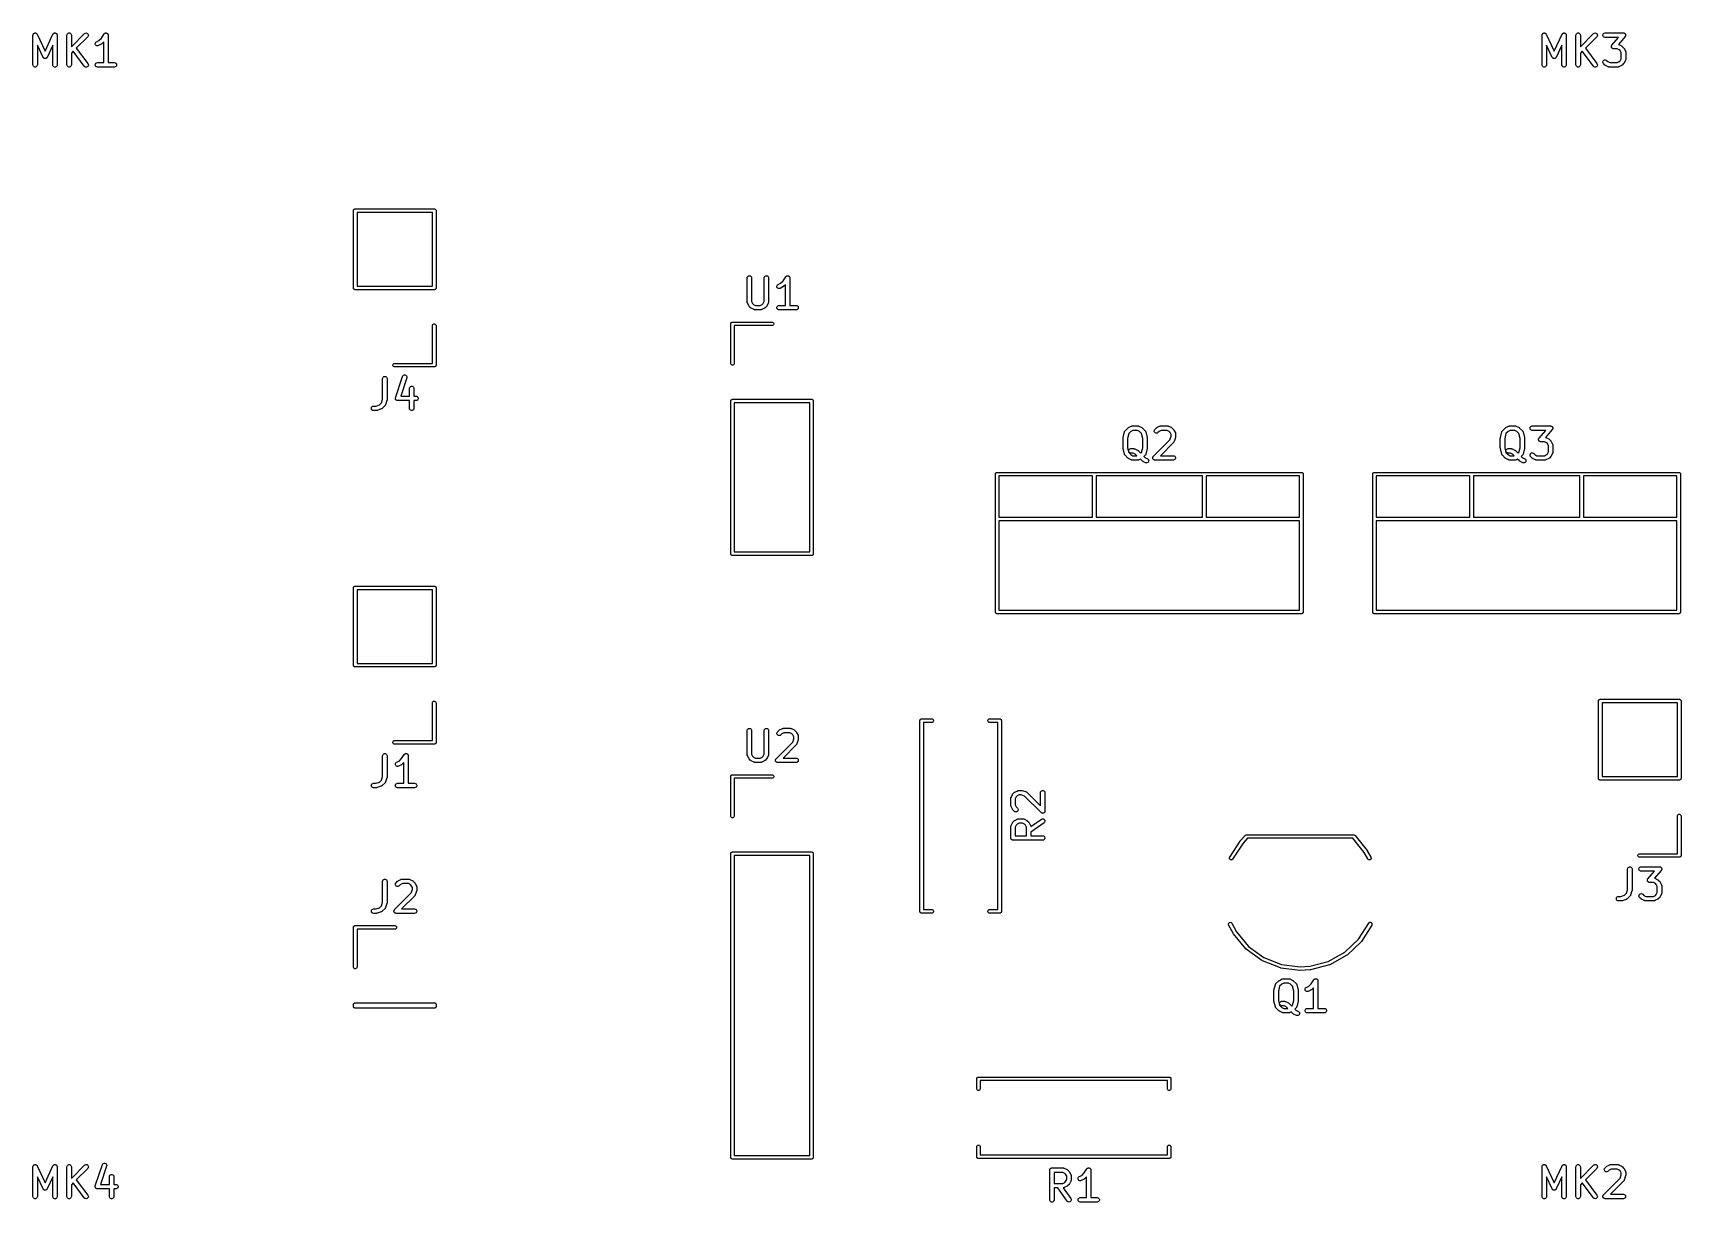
# Model space of a CAD drawing. Extents: x 44.3 to 99.8, y -65.4 to -26.
import ezdxf

# ---------------------------------------------------------------- set-up
doc = ezdxf.new("R2010")
doc.units = 0
doc.header["$MEASUREMENT"] = 0
doc.layers.add('BLACK', color=7, linetype='CONTINUOUS')

msp = doc.modelspace()

# ---------------------------------------------------------------- linework, layer by layer
at = {"layer": 'BLACK', "linetype": 'CONTINUOUS'}
for p, q in [((44.338, -26.078), (44.3394, -26.075)), ((44.3394, -26.075), (44.34, -26.0717)), ((44.34, -26.0717), (44.3449, -26.0633)), ((44.3449, -26.0633), (44.349, -26.0544)), ((44.349, -26.0544), (44.3514, -26.052)), ((44.3514, -26.052), (44.353, -26.0492)), ((44.353, -26.0492), (44.3605, -26.0429)), ((44.3605, -26.0429), (44.3674, -26.036)), ((44.3674, -26.036), (44.3704, -26.0346)), ((44.3704, -26.0346), (44.373, -26.0324)), ((44.373, -26.0324), (44.3822, -26.0291)), ((44.3822, -26.0291), (44.391, -26.0249)), ((44.391, -26.0249), (44.3943, -26.0247)), ((44.3943, -26.0247), (44.3975, -26.0235)), ((44.3975, -26.0235), (44.4072, -26.0235)), ((44.4072, -26.0235), (44.417, -26.0227)), ((44.417, -26.0227), (44.4202, -26.0235)), ((44.4202, -26.0235), (44.4235, -26.0235)), ((44.4235, -26.0235), (44.4327, -26.0269)), ((44.4327, -26.0269), (44.4422, -26.0294)), ((44.4422, -26.0294), (44.4449, -26.0313)), ((44.4449, -26.0313), (44.448, -26.0324)), ((44.448, -26.0324), (44.4555, -26.0387)), ((44.4555, -26.0387), (44.4635, -26.0443)), ((44.4635, -26.0443), (44.4654, -26.047)), ((44.4654, -26.047), (44.4679, -26.0492)), ((44.4679, -26.0492), (44.4728, -26.0576)), ((44.4728, -26.0576), (44.4784, -26.0657)), ((44.4784, -26.0657), (44.7438, -26.6343)), ((44.7438, -26.6343), (45.0092, -26.0657)), ((45.0092, -26.0657), (45.0148, -26.0576)), ((45.0148, -26.0576), (45.0197, -26.0492)), ((45.0197, -26.0492), (45.0222, -26.047)), ((45.0222, -26.047), (45.0241, -26.0443)), ((45.0241, -26.0443), (45.0321, -26.0387)), ((45.0321, -26.0387), (45.0396, -26.0324)), ((45.0396, -26.0324), (45.0428, -26.0313)), ((45.0428, -26.0313), (45.0455, -26.0294)), ((45.0455, -26.0294), (45.0549, -26.0269)), ((45.0549, -26.0269), (45.0641, -26.0235)), ((45.0641, -26.0235), (45.0674, -26.0235)), ((45.0674, -26.0235), (45.0706, -26.0227)), ((45.0706, -26.0227), (45.0804, -26.0235)), ((45.0804, -26.0235), (45.0902, -26.0235)), ((45.0902, -26.0235), (45.0933, -26.0246)), ((45.0933, -26.0246), (45.0966, -26.0249)), ((45.0966, -26.0249), (45.1055, -26.0291)), ((45.1055, -26.0291), (45.1146, -26.0324)), ((45.1146, -26.0324), (45.1172, -26.0346)), ((45.1172, -26.0346), (45.1202, -26.036)), ((45.1202, -26.036), (45.1271, -26.0429)), ((45.1271, -26.0429), (45.1346, -26.0492)), ((45.1346, -26.0492), (45.1362, -26.052)), ((45.1362, -26.052), (45.1386, -26.0544)), ((45.1386, -26.0544), (45.1427, -26.0633)), ((45.1427, -26.0633), (45.1476, -26.0717)), ((45.1476, -26.0717), (45.1482, -26.075)), ((45.1482, -26.075), (45.1496, -26.078)), ((45.4783, -26.0974), (45.4829, -26.0717)), ((45.4829, -26.0717), (45.4959, -26.0492)), ((45.4959, -26.0492), (45.5158, -26.0324)), ((45.5158, -26.0324), (45.5403, -26.0235)), ((45.5403, -26.0235), (45.5664, -26.0235)), ((45.5664, -26.0235), (45.5908, -26.0324)), ((45.5908, -26.0324), (45.6108, -26.0492)), ((45.6108, -26.0492), (45.6238, -26.0717)), ((45.6238, -26.0717), (45.6283, -26.0974)), ((45.6283, -26.4877), (46.0717, -26.0443)), ((46.0717, -26.0443), (46.0931, -26.0294)), ((46.0931, -26.0294), (46.1182, -26.0227)), ((46.1182, -26.0227), (46.1442, -26.0249)), ((46.1442, -26.0249), (46.1678, -26.0359)), ((46.1678, -26.0359), (46.1862, -26.0544)), ((46.1862, -26.0544), (46.1972, -26.078)), ((46.6379, -26.1925), (46.729, -26.0558)), ((46.729, -26.0558), (46.7319, -26.0528)), ((46.7319, -26.0528), (46.734, -26.0492)), ((46.734, -26.0492), (46.7408, -26.0434)), ((46.7408, -26.0434), (46.747, -26.0369)), ((46.747, -26.0369), (46.7507, -26.0351)), ((46.7507, -26.0351), (46.7539, -26.0324)), ((46.7539, -26.0324), (46.7623, -26.0294)), ((46.7623, -26.0294), (46.7704, -26.0254)), ((46.7704, -26.0254), (46.7745, -26.0249)), ((46.7745, -26.0249), (46.7784, -26.0235)), ((46.7784, -26.0235), (46.7874, -26.0235)), ((46.7874, -26.0235), (46.7963, -26.0225)), ((46.7963, -26.0225), (46.8003, -26.0235)), ((46.8003, -26.0235), (46.8045, -26.0235)), ((46.8045, -26.0235), (46.8129, -26.0266)), ((46.8129, -26.0266), (46.8216, -26.0287)), ((46.8216, -26.0287), (46.825, -26.031)), ((46.825, -26.031), (46.8289, -26.0324)), ((46.8289, -26.0324), (46.8358, -26.0382)), ((46.8358, -26.0382), (46.8432, -26.0431)), ((46.8432, -26.0431), (46.8457, -26.0465)), ((46.8457, -26.0465), (46.8489, -26.0492)), ((46.8489, -26.0492), (46.8534, -26.0569)), ((46.8534, -26.0569), (46.8587, -26.0641)), ((46.8587, -26.0641), (46.8598, -26.0681)), ((46.8598, -26.0681), (46.8619, -26.0717)), ((46.8619, -26.0717), (46.8635, -26.0805)), ((95.138, -26.078), (95.1394, -26.075)), ((95.1394, -26.075), (95.14, -26.0717)), ((95.14, -26.0717), (95.1449, -26.0633)), ((95.1449, -26.0633), (95.149, -26.0544)), ((95.149, -26.0544), (95.1514, -26.052)), ((95.1514, -26.052), (95.153, -26.0492)), ((95.153, -26.0492), (95.1605, -26.0429)), ((95.1605, -26.0429), (95.1674, -26.036)), ((95.1674, -26.036), (95.1704, -26.0346)), ((95.1704, -26.0346), (95.173, -26.0324)), ((95.173, -26.0324), (95.1822, -26.0291)), ((95.1822, -26.0291), (95.191, -26.0249)), ((95.191, -26.0249), (95.1943, -26.0247)), ((95.1943, -26.0247), (95.1975, -26.0235)), ((95.1975, -26.0235), (95.2072, -26.0235)), ((95.2072, -26.0235), (95.217, -26.0227)), ((95.217, -26.0227), (95.2202, -26.0235)), ((95.2202, -26.0235), (95.2235, -26.0235)), ((95.2235, -26.0235), (95.2327, -26.0269)), ((95.2327, -26.0269), (95.2422, -26.0294)), ((95.2422, -26.0294), (95.2449, -26.0313)), ((95.2449, -26.0313), (95.248, -26.0324)), ((95.248, -26.0324), (95.2555, -26.0387)), ((95.2555, -26.0387), (95.2635, -26.0443)), ((95.2635, -26.0443), (95.2654, -26.047)), ((95.2654, -26.047), (95.2679, -26.0492)), ((95.2679, -26.0492), (95.2728, -26.0576)), ((95.2728, -26.0576), (95.2784, -26.0657)), ((95.2784, -26.0657), (95.5438, -26.6343)), ((95.5438, -26.6343), (95.8092, -26.0657)), ((95.8092, -26.0657), (95.8148, -26.0576)), ((95.8148, -26.0576), (95.8197, -26.0492)), ((95.8197, -26.0492), (95.8222, -26.047)), ((95.8222, -26.047), (95.8241, -26.0443)), ((95.8241, -26.0443), (95.8321, -26.0387)), ((95.8321, -26.0387), (95.8396, -26.0324)), ((95.8396, -26.0324), (95.8428, -26.0313)), ((95.8428, -26.0313), (95.8455, -26.0294)), ((95.8455, -26.0294), (95.8549, -26.0269)), ((95.8549, -26.0269), (95.8641, -26.0235)), ((95.8641, -26.0235), (95.8674, -26.0235)), ((95.8674, -26.0235), (95.8706, -26.0227)), ((95.8706, -26.0227), (95.8804, -26.0235)), ((95.8804, -26.0235), (95.8902, -26.0235)), ((95.8902, -26.0235), (95.8933, -26.0246)), ((95.8933, -26.0246), (95.8966, -26.0249)), ((95.8966, -26.0249), (95.9055, -26.0291)), ((95.9055, -26.0291), (95.9146, -26.0324)), ((95.9146, -26.0324), (95.9172, -26.0346)), ((95.9172, -26.0346), (95.9202, -26.036)), ((95.9202, -26.036), (95.9271, -26.0429)), ((95.9271, -26.0429), (95.9346, -26.0492)), ((95.9346, -26.0492), (95.9362, -26.052)), ((95.9362, -26.052), (95.9386, -26.0544)), ((95.9386, -26.0544), (95.9427, -26.0633)), ((95.9427, -26.0633), (95.9476, -26.0717)), ((95.9476, -26.0717), (95.9482, -26.075)), ((95.9482, -26.075), (95.9496, -26.078)), ((96.2783, -26.0974), (96.2829, -26.0717)), ((96.2829, -26.0717), (96.2959, -26.0492)), ((96.2959, -26.0492), (96.3158, -26.0324)), ((96.3158, -26.0324), (96.3403, -26.0235)), ((96.3403, -26.0235), (96.3664, -26.0235)), ((96.3664, -26.0235), (96.3908, -26.0324)), ((96.3908, -26.0324), (96.4108, -26.0492)), ((96.4108, -26.0492), (96.4238, -26.0717)), ((96.4238, -26.0717), (96.4283, -26.0974)), ((96.4283, -26.4877), (96.8717, -26.0443)), ((96.8717, -26.0443), (96.8931, -26.0294)), ((96.8931, -26.0294), (96.9182, -26.0227)), ((96.9182, -26.0227), (96.9442, -26.0249)), ((96.9442, -26.0249), (96.9678, -26.0359)), ((96.9678, -26.0359), (96.9862, -26.0544)), ((96.9862, -26.0544), (96.9972, -26.078)), ((97.1842, -26.0844), (97.1931, -26.0599)), ((97.1931, -26.0599), (97.2099, -26.0399)), ((97.2099, -26.0399), (97.2324, -26.0269)), ((97.2324, -26.0269), (97.2581, -26.0224)), ((97.2581, -26.0224), (97.8771, -26.0224)), ((97.8771, -26.0224), (97.8844, -26.0237)), ((97.8844, -26.0237), (97.8917, -26.0238)), ((97.8917, -26.0238), (97.8971, -26.0259)), ((97.8971, -26.0259), (97.9028, -26.0269)), ((97.9028, -26.0269), (97.9091, -26.0306)), ((97.9091, -26.0306), (97.916, -26.0332)), ((97.916, -26.0332), (97.9203, -26.037)), ((97.9203, -26.037), (97.9254, -26.0399)), ((97.9254, -26.0399), (97.9301, -26.0455)), ((97.9301, -26.0455), (97.9356, -26.0504)), ((97.9356, -26.0504), (97.9384, -26.0554)), ((97.9384, -26.0554), (97.9421, -26.0599)), ((97.9421, -26.0599), (97.9446, -26.0668)), ((97.9446, -26.0668), (97.9481, -26.0732)), ((97.9481, -26.0732), (97.949, -26.0789)), ((44.3355, -26.0974), (44.3372, -26.0877)), ((44.3355, -27.0974), (44.3355, -26.0974)), ((44.3372, -26.0877), (44.338, -26.078)), ((44.6758, -26.8434), (44.4855, -26.4354)), ((44.4855, -26.4354), (44.4855, -27.0974)), ((45.0021, -26.4354), (44.8118, -26.8434)), ((45.0021, -27.0974), (45.0021, -26.4354)), ((45.1496, -26.078), (45.1504, -26.0877)), ((45.1504, -26.0877), (45.1521, -26.0974)), ((45.1521, -26.0974), (45.1521, -27.0974)), ((45.4783, -27.0974), (45.4783, -26.0974)), ((45.6283, -26.0974), (45.6283, -26.4877)), ((46.1778, -26.1504), (45.7952, -26.533)), ((45.7952, -26.533), (46.1848, -27.0524)), ((46.1927, -26.1291), (46.1778, -26.1504)), ((46.1995, -26.1039), (46.1927, -26.1291)), ((46.1972, -26.078), (46.1995, -26.1039)), ((46.4308, -26.3786), (46.4369, -26.3533)), ((46.4338, -26.4045), (46.4308, -26.3786)), ((46.4455, -26.4278), (46.4338, -26.4045)), ((46.4369, -26.3533), (46.4513, -26.3315)), ((46.4644, -26.4457), (46.4455, -26.4278)), ((46.4513, -26.3315), (46.4722, -26.316)), ((46.4883, -26.456), (46.4644, -26.4457)), ((46.4722, -26.316), (46.5565, -26.2738)), ((46.5143, -26.4576), (46.4883, -26.456)), ((46.5393, -26.4502), (46.5143, -26.4576)), ((46.6345, -26.4026), (46.5393, -26.4502)), ((46.5565, -26.2738), (46.6379, -26.1925)), ((46.6442, -26.3954), (46.6345, -26.4026)), ((46.654, -26.3885), (46.6442, -26.3954)), ((46.7164, -26.3261), (46.654, -26.3885)), ((46.7164, -27.0224), (46.7164, -26.3261)), ((46.8635, -26.0805), (46.866, -26.0891)), ((46.866, -26.0891), (46.8657, -26.0933)), ((46.8657, -26.0933), (46.8664, -26.0974)), ((46.8664, -26.0974), (46.8664, -27.0224)), ((95.1355, -26.0974), (95.1372, -26.0877)), ((95.1355, -27.0974), (95.1355, -26.0974)), ((95.1372, -26.0877), (95.138, -26.078)), ((95.4758, -26.8434), (95.2855, -26.4354)), ((95.2855, -26.4354), (95.2855, -27.0974)), ((95.8021, -26.4354), (95.6118, -26.8434)), ((95.8021, -27.0974), (95.8021, -26.4354)), ((95.9496, -26.078), (95.9504, -26.0877)), ((95.9504, -26.0877), (95.9521, -26.0974)), ((95.9521, -26.0974), (95.9521, -27.0974)), ((96.2783, -27.0974), (96.2783, -26.0974)), ((96.4283, -26.0974), (96.4283, -26.4877)), ((96.9778, -26.1504), (96.5952, -26.533)), ((96.5952, -26.533), (96.9848, -27.0524)), ((96.9927, -26.1291), (96.9778, -26.1504)), ((96.9995, -26.1039), (96.9927, -26.1291)), ((96.9972, -26.078), (96.9995, -26.1039)), ((97.1842, -26.1104), (97.1842, -26.0844)), ((97.1931, -26.1349), (97.1842, -26.1104)), ((97.2099, -26.1548), (97.1931, -26.1349)), ((97.2324, -26.1679), (97.2099, -26.1548)), ((97.2581, -26.1724), (97.2324, -26.1679)), ((97.7119, -26.1724), (97.2581, -26.1724)), ((97.4688, -26.4768), (97.4699, -26.4711)), ((97.4699, -26.484), (97.4688, -26.4768)), ((97.4699, -26.4653), (97.4725, -26.4584)), ((97.4699, -26.4711), (97.4699, -26.4653)), ((97.4699, -26.4914), (97.4699, -26.484)), ((97.4719, -26.4968), (97.4699, -26.4914)), ((97.4728, -26.5025), (97.4719, -26.4968)), ((97.4725, -26.4584), (97.4739, -26.4512)), ((97.4763, -26.5089), (97.4728, -26.5025)), ((97.4739, -26.4512), (97.4769, -26.4463)), ((97.4789, -26.5158), (97.4763, -26.5089)), ((97.4769, -26.4463), (97.4789, -26.4408)), ((97.4789, -26.4408), (97.4836, -26.4352)), ((97.4826, -26.5203), (97.4789, -26.5158)), ((97.4854, -26.5253), (97.4826, -26.5203)), ((97.4836, -26.4352), (97.4874, -26.4289)), ((97.4909, -26.5302), (97.4854, -26.5253)), ((97.4874, -26.4289), (97.7119, -26.1724)), ((97.4956, -26.5358), (97.4909, -26.5302)), ((97.5006, -26.5387), (97.4956, -26.5358)), ((97.505, -26.5425), (97.5006, -26.5387)), ((97.5118, -26.5451), (97.505, -26.5425)), ((97.5182, -26.5488), (97.5118, -26.5451)), ((97.5239, -26.5498), (97.5182, -26.5488)), ((97.5293, -26.5519), (97.5239, -26.5498)), ((97.5366, -26.5521), (97.5293, -26.5519)), ((97.5438, -26.5533), (97.5366, -26.5521)), ((97.669, -26.5533), (97.5438, -26.5533)), ((97.7375, -26.5876), (97.669, -26.5533)), ((97.9336, -26.1468), (97.7061, -26.4068)), ((97.7061, -26.4068), (97.7123, -26.4079)), ((97.7123, -26.4079), (97.7161, -26.41)), ((97.7161, -26.41), (97.7202, -26.4113)), ((97.7202, -26.4113), (97.8154, -26.4589)), ((97.7679, -26.618), (97.7375, -26.5876)), ((97.8021, -26.6865), (97.7679, -26.618)), ((97.8154, -26.4589), (97.8251, -26.466)), ((97.8251, -26.466), (97.8349, -26.4729)), ((97.8349, -26.4729), (97.8826, -26.5205)), ((97.8826, -26.5205), (97.8894, -26.5304)), ((97.8894, -26.5304), (97.8966, -26.54)), ((97.8966, -26.54), (97.9442, -26.6353)), ((97.9374, -26.1405), (97.9336, -26.1468)), ((97.9421, -26.1349), (97.9374, -26.1405)), ((97.9441, -26.1294), (97.9421, -26.1349)), ((97.9471, -26.1245), (97.9441, -26.1294)), ((97.9485, -26.1173), (97.9471, -26.1245)), ((97.951, -26.1104), (97.9485, -26.1173)), ((97.949, -26.0789), (97.951, -26.0844)), ((97.951, -26.0844), (97.951, -26.0917)), ((97.951, -26.0917), (97.9521, -26.0989)), ((97.9521, -26.0989), (97.951, -26.1046)), ((97.951, -26.1046), (97.951, -26.1104)), ((44.34, -27.123), (44.3355, -27.0974)), ((44.353, -27.1456), (44.34, -27.123)), ((44.373, -27.1623), (44.353, -27.1456)), ((44.3975, -27.1712), (44.373, -27.1623)), ((44.4235, -27.1712), (44.3975, -27.1712)), ((44.448, -27.1623), (44.4235, -27.1712)), ((44.4679, -27.1456), (44.448, -27.1623)), ((44.481, -27.123), (44.4679, -27.1456)), ((44.4855, -27.0974), (44.481, -27.123)), ((44.6796, -26.8487), (44.6758, -26.8434)), ((44.6824, -26.8547), (44.6796, -26.8487)), ((44.687, -26.8593), (44.6824, -26.8547)), ((44.6908, -26.8647), (44.687, -26.8593)), ((44.6961, -26.8685), (44.6908, -26.8647)), ((44.7008, -26.8731), (44.6961, -26.8685)), ((44.7067, -26.8759), (44.7008, -26.8731)), ((44.7121, -26.8796), (44.7067, -26.8759)), ((44.7184, -26.8813), (44.7121, -26.8796)), ((44.7244, -26.8841), (44.7184, -26.8813)), ((44.7309, -26.8847), (44.7244, -26.8841)), ((44.7373, -26.8864), (44.7309, -26.8847)), ((44.7438, -26.8858), (44.7373, -26.8864)), ((44.7503, -26.8864), (44.7438, -26.8858)), ((44.7567, -26.8847), (44.7503, -26.8864)), ((44.7632, -26.8841), (44.7567, -26.8847)), ((44.7692, -26.8813), (44.7632, -26.8841)), ((44.7755, -26.8796), (44.7692, -26.8813)), ((44.7809, -26.8759), (44.7755, -26.8796)), ((44.7868, -26.8731), (44.7809, -26.8759)), ((44.7915, -26.8685), (44.7868, -26.8731)), ((44.7968, -26.8647), (44.7915, -26.8685)), ((44.8006, -26.8593), (44.7968, -26.8647)), ((44.8053, -26.8547), (44.8006, -26.8593)), ((44.808, -26.8487), (44.8053, -26.8547)), ((44.8118, -26.8434), (44.808, -26.8487)), ((45.0067, -27.123), (45.0021, -27.0974)), ((45.0197, -27.1456), (45.0067, -27.123)), ((45.0396, -27.1623), (45.0197, -27.1456)), ((45.0641, -27.1712), (45.0396, -27.1623)), ((45.0902, -27.1712), (45.0641, -27.1712)), ((45.1146, -27.1623), (45.0902, -27.1712)), ((45.1346, -27.1456), (45.1146, -27.1623)), ((45.1476, -27.123), (45.1346, -27.1456)), ((45.1521, -27.0974), (45.1476, -27.123)), ((45.4829, -27.123), (45.4783, -27.0974)), ((45.4959, -27.1456), (45.4829, -27.123)), ((45.5158, -27.1623), (45.4959, -27.1456)), ((45.5403, -27.1712), (45.5158, -27.1623)), ((45.5664, -27.1712), (45.5403, -27.1712)), ((45.5908, -27.1623), (45.5664, -27.1712)), ((45.6108, -27.1456), (45.5908, -27.1623)), ((45.6238, -27.123), (45.6108, -27.1456)), ((45.6283, -27.0974), (45.6238, -27.123)), ((45.6881, -26.6401), (45.6283, -26.6999)), ((45.6283, -26.6999), (45.6283, -27.0974)), ((46.0648, -27.1424), (45.6881, -26.6401)), ((46.0838, -27.1602), (46.0648, -27.1424)), ((46.1077, -27.1704), (46.0838, -27.1602)), ((46.1337, -27.1718), (46.1077, -27.1704)), ((46.1587, -27.1643), (46.1337, -27.1718)), ((46.1795, -27.1487), (46.1587, -27.1643)), ((46.1937, -27.1268), (46.1795, -27.1487)), ((46.1848, -27.0524), (46.1965, -27.0756)), ((46.1996, -27.1015), (46.1937, -27.1268)), ((46.1965, -27.0756), (46.1996, -27.1015)), ((46.4319, -27.0844), (46.4408, -27.0599)), ((46.4319, -27.1104), (46.4319, -27.0844)), ((46.4408, -27.1349), (46.4319, -27.1104)), ((46.4408, -27.0599), (46.4575, -27.0399)), ((46.4575, -27.1548), (46.4408, -27.1349)), ((46.4575, -27.0399), (46.4801, -27.0269)), ((46.4801, -27.1679), (46.4575, -27.1548)), ((46.4801, -27.0269), (46.5057, -27.0224)), ((46.5057, -27.1724), (46.4801, -27.1679)), ((46.5057, -27.0224), (46.7164, -27.0224)), ((47.0771, -27.1724), (46.5057, -27.1724)), ((46.8664, -27.0224), (47.0771, -27.0224)), ((47.0771, -27.0224), (47.1028, -27.0269)), ((47.1028, -27.1679), (47.0771, -27.1724)), ((47.1028, -27.0269), (47.1254, -27.0399)), ((47.1254, -27.1548), (47.1028, -27.1679)), ((47.1254, -27.0399), (47.1421, -27.0599)), ((47.1421, -27.1349), (47.1254, -27.1548)), ((47.1421, -27.0599), (47.151, -27.0844)), ((47.151, -27.1104), (47.1421, -27.1349)), ((47.151, -27.0844), (47.151, -27.1104)), ((95.14, -27.123), (95.1355, -27.0974)), ((95.153, -27.1456), (95.14, -27.123)), ((95.173, -27.1623), (95.153, -27.1456)), ((95.1975, -27.1712), (95.173, -27.1623)), ((95.2235, -27.1712), (95.1975, -27.1712)), ((95.248, -27.1623), (95.2235, -27.1712)), ((95.2679, -27.1456), (95.248, -27.1623)), ((95.281, -27.123), (95.2679, -27.1456)), ((95.2855, -27.0974), (95.281, -27.123)), ((95.4796, -26.8487), (95.4758, -26.8434)), ((95.4824, -26.8547), (95.4796, -26.8487)), ((95.487, -26.8593), (95.4824, -26.8547)), ((95.4908, -26.8647), (95.487, -26.8593)), ((95.4961, -26.8685), (95.4908, -26.8647)), ((95.5008, -26.8731), (95.4961, -26.8685)), ((95.5067, -26.8759), (95.5008, -26.8731)), ((95.5121, -26.8796), (95.5067, -26.8759)), ((95.5185, -26.8813), (95.5121, -26.8796)), ((95.5244, -26.8841), (95.5185, -26.8813)), ((95.5309, -26.8847), (95.5244, -26.8841)), ((95.5373, -26.8864), (95.5309, -26.8847)), ((95.5438, -26.8858), (95.5373, -26.8864)), ((95.5503, -26.8864), (95.5438, -26.8858)), ((95.5567, -26.8847), (95.5503, -26.8864)), ((95.5632, -26.8841), (95.5567, -26.8847)), ((95.5692, -26.8813), (95.5632, -26.8841)), ((95.5755, -26.8796), (95.5692, -26.8813)), ((95.5809, -26.8759), (95.5755, -26.8796)), ((95.5868, -26.8731), (95.5809, -26.8759)), ((95.5915, -26.8685), (95.5868, -26.8731)), ((95.5968, -26.8647), (95.5915, -26.8685)), ((95.6006, -26.8593), (95.5968, -26.8647)), ((95.6053, -26.8547), (95.6006, -26.8593)), ((95.608, -26.8487), (95.6053, -26.8547)), ((95.6118, -26.8434), (95.608, -26.8487)), ((95.8067, -27.123), (95.8021, -27.0974)), ((95.8197, -27.1456), (95.8067, -27.123)), ((95.8396, -27.1623), (95.8197, -27.1456)), ((95.8641, -27.1712), (95.8396, -27.1623)), ((95.8902, -27.1712), (95.8641, -27.1712)), ((95.9146, -27.1623), (95.8902, -27.1712)), ((95.9346, -27.1456), (95.9146, -27.1623)), ((95.9476, -27.123), (95.9346, -27.1456)), ((95.9521, -27.0974), (95.9476, -27.123)), ((96.2829, -27.123), (96.2783, -27.0974)), ((96.2959, -27.1456), (96.2829, -27.123)), ((96.3158, -27.1623), (96.2959, -27.1456)), ((96.3403, -27.1712), (96.3158, -27.1623)), ((96.3664, -27.1712), (96.3403, -27.1712)), ((96.3908, -27.1623), (96.3664, -27.1712)), ((96.4108, -27.1456), (96.3908, -27.1623)), ((96.4238, -27.123), (96.4108, -27.1456)), ((96.4283, -27.0974), (96.4238, -27.123)), ((96.4881, -26.6401), (96.4283, -26.6999)), ((96.4283, -26.6999), (96.4283, -27.0974)), ((96.8648, -27.1424), (96.4881, -26.6401)), ((96.8838, -27.1602), (96.8648, -27.1424)), ((96.9077, -27.1704), (96.8838, -27.1602)), ((96.9337, -27.1718), (96.9077, -27.1704)), ((96.9587, -27.1643), (96.9337, -27.1718)), ((96.9795, -27.1487), (96.9587, -27.1643)), ((96.9937, -27.1268), (96.9795, -27.1487)), ((96.9848, -27.0524), (96.9965, -27.0756)), ((96.9996, -27.1015), (96.9937, -27.1268)), ((96.9965, -27.0756), (96.9996, -27.1015)), ((97.1834, -27.0087), (97.1856, -26.9827)), ((97.1901, -27.0338), (97.1834, -27.0087)), ((97.1856, -26.9827), (97.1967, -26.9591)), ((97.2051, -27.0552), (97.1901, -27.0338)), ((97.1967, -26.9591), (97.2151, -26.9407)), ((97.2527, -27.1028), (97.2051, -27.0552)), ((97.2151, -26.9407), (97.2387, -26.9297)), ((97.2387, -26.9297), (97.2646, -26.9274)), ((97.2625, -27.1097), (97.2527, -27.1028)), ((97.2722, -27.1168), (97.2625, -27.1097)), ((97.2646, -26.9274), (97.2898, -26.9342)), ((97.3674, -27.1645), (97.2722, -27.1168)), ((97.2898, -26.9342), (97.3111, -26.9491)), ((97.3111, -26.9491), (97.3501, -26.9881)), ((97.3501, -26.9881), (97.4187, -27.0224)), ((97.3716, -27.1657), (97.3674, -27.1645)), ((97.3753, -27.1679), (97.3716, -27.1657)), ((97.384, -27.1694), (97.3753, -27.1679)), ((97.3924, -27.1719), (97.384, -27.1694)), ((97.3967, -27.1716), (97.3924, -27.1719)), ((97.401, -27.1724), (97.3967, -27.1716)), ((97.6867, -27.1724), (97.401, -27.1724)), ((97.4187, -27.0224), (97.669, -27.0224)), ((97.669, -27.0224), (97.7375, -26.9881)), ((97.6909, -27.1716), (97.6867, -27.1724)), ((97.6952, -27.1719), (97.6909, -27.1716)), ((97.7037, -27.1694), (97.6952, -27.1719)), ((97.7123, -27.1679), (97.7037, -27.1694)), ((97.7161, -27.1657), (97.7123, -27.1679)), ((97.7202, -27.1645), (97.7161, -27.1657)), ((97.8154, -27.1168), (97.7202, -27.1645)), ((97.7375, -26.9881), (97.7679, -26.9577)), ((97.7679, -26.9577), (97.8021, -26.8892)), ((97.8021, -26.8892), (97.8021, -26.6865)), ((97.8251, -27.1097), (97.8154, -27.1168)), ((97.8349, -27.1028), (97.8251, -27.1097)), ((97.8826, -27.0552), (97.8349, -27.1028)), ((97.8894, -27.0453), (97.8826, -27.0552)), ((97.8966, -27.0357), (97.8894, -27.0453)), ((97.9442, -26.9404), (97.8966, -27.0357)), ((97.9442, -26.6353), (97.9455, -26.6394)), ((97.9455, -26.9363), (97.9442, -26.9404)), ((97.9455, -26.6394), (97.9476, -26.6432)), ((97.9476, -26.9326), (97.9455, -26.9363)), ((97.9476, -26.6432), (97.9491, -26.6518)), ((97.9491, -26.9239), (97.9476, -26.9326)), ((97.9491, -26.6518), (97.9517, -26.6602)), ((97.9517, -26.9155), (97.9491, -26.9239)), ((97.9517, -26.6602), (97.9514, -26.6645)), ((97.9514, -26.6645), (97.9521, -26.6688)), ((97.9521, -26.9069), (97.9514, -26.9112)), ((97.9514, -26.9112), (97.9517, -26.9155)), ((97.9521, -26.6688), (97.9521, -26.9069)), ((55.125, -31.9969), (55.1268, -31.9919)), ((55.125, -32.0023), (55.125, -31.9969)), ((55.125, -34.6127), (55.125, -32.0023)), ((55.1268, -31.9919), (55.1277, -31.9867)), ((55.1277, -31.9867), (55.1304, -31.9821)), ((55.1304, -31.9821), (55.1322, -31.977)), ((55.1322, -31.977), (55.1357, -31.9729)), ((55.1357, -31.9729), (55.1383, -31.9683)), ((55.1383, -31.9683), (55.1424, -31.9649)), ((55.1424, -31.9649), (55.1458, -31.9608)), ((55.1458, -31.9608), (55.1505, -31.9582)), ((55.1505, -31.9582), (55.1545, -31.9547)), ((55.1545, -31.9547), (55.1595, -31.9529)), ((55.1595, -31.9529), (55.1642, -31.9502)), ((55.1642, -31.9502), (55.1694, -31.9493)), ((55.1694, -31.9493), (55.1744, -31.9475)), ((55.1744, -31.9475), (55.1797, -31.9475)), ((55.1797, -31.9475), (55.1798, -31.9475)), ((55.1798, -31.9475), (57.8502, -31.9475)), ((55.245, -32.0675), (55.245, -34.5475)), ((57.785, -32.0675), (55.245, -32.0675)), ((57.785, -34.5475), (57.785, -32.0675)), ((57.8502, -31.9475), (57.8503, -31.9475)), ((57.8503, -31.9475), (57.8556, -31.9475)), ((57.8556, -31.9475), (57.8606, -31.9493)), ((57.8606, -31.9493), (57.8658, -31.9502)), ((57.8658, -31.9502), (57.8705, -31.9529)), ((57.8705, -31.9529), (57.8755, -31.9547)), ((57.8755, -31.9547), (57.8795, -31.9582)), ((57.8795, -31.9582), (57.8842, -31.9608)), ((57.8842, -31.9608), (57.8876, -31.9649)), ((57.8876, -31.9649), (57.8917, -31.9683)), ((57.8917, -31.9683), (57.8943, -31.973)), ((57.8943, -31.973), (57.8978, -31.977)), ((57.8978, -31.977), (57.8996, -31.982)), ((57.8996, -31.982), (57.9023, -31.9867)), ((57.9023, -31.9867), (57.9032, -31.9919)), ((57.9032, -31.9919), (57.905, -31.9969)), ((57.905, -31.9969), (57.905, -32.0022)), ((57.905, -32.0022), (57.905, -32.0023)), ((57.905, -32.0023), (57.905, -34.6127)), ((68.3781, -34.2699), (68.3826, -34.2442)), ((68.3781, -35.0794), (68.3781, -34.2699)), ((68.3826, -34.2442), (68.3956, -34.2217)), ((68.3956, -34.2217), (68.4156, -34.2049)), ((68.4156, -34.2049), (68.4401, -34.196)), ((68.4401, -34.196), (68.4661, -34.196)), ((68.4661, -34.196), (68.4906, -34.2049)), ((68.4906, -34.2049), (68.5105, -34.2217)), ((68.5105, -34.2217), (68.5236, -34.2442)), ((68.5236, -34.2442), (68.5281, -34.2699)), ((68.5281, -34.2699), (68.5281, -35.0617)), ((68.9495, -34.2699), (68.954, -34.2442)), ((68.9495, -35.0617), (68.9495, -34.2699)), ((68.954, -34.2442), (68.9671, -34.2217)), ((68.9671, -34.2217), (68.987, -34.2049)), ((68.987, -34.2049), (69.0115, -34.196)), ((69.0115, -34.196), (69.0375, -34.196)), ((69.0375, -34.196), (69.062, -34.2049)), ((69.062, -34.2049), (69.082, -34.2217)), ((69.082, -34.2217), (69.095, -34.2442)), ((69.095, -34.2442), (69.0995, -34.2699)), ((69.0995, -34.2699), (69.0995, -35.0794)), ((69.5039, -34.4463), (69.5853, -34.365)), ((69.5853, -34.365), (69.6764, -34.2283)), ((69.6764, -34.2283), (69.6793, -34.2253)), ((69.6793, -34.2253), (69.6814, -34.2217)), ((69.6814, -34.2217), (69.6882, -34.2159)), ((69.6882, -34.2159), (69.6944, -34.2094)), ((69.6944, -34.2094), (69.6981, -34.2076)), ((69.6981, -34.2076), (69.7013, -34.2049)), ((69.7013, -34.2049), (69.7097, -34.2019)), ((69.7097, -34.2019), (69.7177, -34.1979)), ((69.7177, -34.1979), (69.7219, -34.1974)), ((69.7219, -34.1974), (69.7258, -34.196)), ((69.7258, -34.196), (69.7347, -34.196)), ((69.7347, -34.196), (69.7436, -34.195)), ((69.7436, -34.195), (69.7477, -34.196)), ((69.7477, -34.196), (69.7518, -34.196)), ((69.7518, -34.196), (69.7602, -34.1991)), ((69.7602, -34.1991), (69.7689, -34.2012)), ((69.7689, -34.2012), (69.7724, -34.2035)), ((69.7724, -34.2035), (69.7763, -34.2049)), ((69.7763, -34.2049), (69.7832, -34.2107)), ((69.7832, -34.2107), (69.7906, -34.2156)), ((69.7906, -34.2156), (69.7931, -34.219)), ((69.7931, -34.219), (69.7963, -34.2217)), ((69.7963, -34.2217), (69.8007, -34.2294)), ((69.8007, -34.2294), (69.806, -34.2366)), ((69.806, -34.2366), (69.8072, -34.2406)), ((69.8072, -34.2406), (69.8093, -34.2442)), ((69.8093, -34.2442), (69.8108, -34.253)), ((69.8108, -34.253), (69.8134, -34.2616)), ((69.8134, -34.2616), (69.8131, -34.2658)), ((69.8131, -34.2658), (69.8138, -34.2699)), ((69.8138, -34.2699), (69.8138, -35.1949)), ((55.125, -34.6128), (55.125, -34.6127)), ((55.125, -34.6181), (55.125, -34.6128)), ((55.1268, -34.6231), (55.125, -34.6181)), ((55.1277, -34.6283), (55.1268, -34.6231)), ((55.1304, -34.633), (55.1277, -34.6283)), ((55.1322, -34.638), (55.1304, -34.633)), ((55.1357, -34.642), (55.1322, -34.638)), ((55.1383, -34.6467), (55.1357, -34.642)), ((55.1424, -34.6501), (55.1383, -34.6467)), ((55.1458, -34.6542), (55.1424, -34.6501)), ((55.1505, -34.6568), (55.1458, -34.6542)), ((55.1545, -34.6603), (55.1505, -34.6568)), ((55.1595, -34.6621), (55.1545, -34.6603)), ((55.1642, -34.6648), (55.1595, -34.6621)), ((55.1694, -34.6657), (55.1642, -34.6648)), ((55.1744, -34.6675), (55.1694, -34.6657)), ((55.1797, -34.6675), (55.1744, -34.6675)), ((55.1798, -34.6675), (55.1797, -34.6675)), ((57.8502, -34.6675), (55.1798, -34.6675)), ((55.245, -34.5475), (57.785, -34.5475)), ((57.8503, -34.6675), (57.8502, -34.6675)), ((57.8556, -34.6675), (57.8503, -34.6675)), ((57.8606, -34.6657), (57.8556, -34.6675)), ((57.8658, -34.6648), (57.8606, -34.6657)), ((57.8705, -34.6621), (57.8658, -34.6648)), ((57.8755, -34.6603), (57.8705, -34.6621)), ((57.8795, -34.6568), (57.8755, -34.6603)), ((57.8842, -34.6542), (57.8795, -34.6568)), ((57.8876, -34.6501), (57.8842, -34.6542)), ((57.8917, -34.6467), (57.8876, -34.6501)), ((57.8943, -34.642), (57.8917, -34.6467)), ((57.8978, -34.638), (57.8943, -34.642)), ((57.8996, -34.633), (57.8978, -34.638)), ((57.9023, -34.6283), (57.8996, -34.633)), ((57.9032, -34.6231), (57.9023, -34.6283)), ((57.905, -34.6181), (57.9032, -34.6231)), ((57.905, -34.6127), (57.905, -34.6128)), ((57.905, -34.6128), (57.905, -34.6181)), ((69.3782, -34.5511), (69.3843, -34.5258)), ((69.3812, -34.577), (69.3782, -34.5511)), ((69.3929, -34.6003), (69.3812, -34.577)), ((69.3843, -34.5258), (69.3986, -34.504)), ((69.4118, -34.6182), (69.3929, -34.6003)), ((69.3986, -34.504), (69.4196, -34.4885)), ((69.4357, -34.6285), (69.4118, -34.6182)), ((69.4196, -34.4885), (69.5039, -34.4463)), ((69.4617, -34.6301), (69.4357, -34.6285)), ((69.4866, -34.6227), (69.4617, -34.6301)), ((69.5819, -34.5751), (69.4866, -34.6227)), ((69.5915, -34.5679), (69.5819, -34.5751)), ((69.6014, -34.561), (69.5915, -34.5679)), ((69.6638, -34.4986), (69.6014, -34.561)), ((69.6638, -35.1949), (69.6638, -34.4986)), ((68.3788, -35.0837), (68.3781, -35.0794)), ((68.3786, -35.088), (68.3788, -35.0837)), ((68.3811, -35.0964), (68.3786, -35.088)), ((68.3826, -35.1051), (68.3811, -35.0964)), ((68.3848, -35.1088), (68.3826, -35.1051)), ((68.386, -35.1129), (68.3848, -35.1088)), ((68.4336, -35.2082), (68.386, -35.1129)), ((68.4408, -35.2178), (68.4336, -35.2082)), ((68.4477, -35.2277), (68.4408, -35.2178)), ((68.4953, -35.2753), (68.4477, -35.2277)), ((68.5051, -35.2822), (68.4953, -35.2753)), ((68.5148, -35.2893), (68.5051, -35.2822)), ((68.61, -35.337), (68.5148, -35.2893)), ((68.5281, -35.0617), (68.5624, -35.1302)), ((68.5624, -35.1302), (68.5928, -35.1606)), ((68.5928, -35.1606), (68.6613, -35.1949)), ((68.6142, -35.3382), (68.61, -35.337)), ((68.6179, -35.3404), (68.6142, -35.3382)), ((68.6266, -35.3419), (68.6179, -35.3404)), ((68.635, -35.3444), (68.6266, -35.3419)), ((68.6393, -35.3441), (68.635, -35.3444)), ((68.6436, -35.3449), (68.6393, -35.3441)), ((68.834, -35.3449), (68.6436, -35.3449)), ((68.6613, -35.1949), (68.8163, -35.1949)), ((68.8163, -35.1949), (68.8849, -35.1606)), ((68.8383, -35.3441), (68.834, -35.3449)), ((68.8426, -35.3444), (68.8383, -35.3441)), ((68.851, -35.3419), (68.8426, -35.3444)), ((68.8597, -35.3404), (68.851, -35.3419)), ((68.8634, -35.3382), (68.8597, -35.3404)), ((68.8676, -35.337), (68.8634, -35.3382)), ((68.9628, -35.2893), (68.8676, -35.337)), ((68.8849, -35.1606), (68.9153, -35.1302)), ((68.9153, -35.1302), (68.9495, -35.0617)), ((68.9725, -35.2822), (68.9628, -35.2893)), ((68.9823, -35.2753), (68.9725, -35.2822)), ((69.0299, -35.2277), (68.9823, -35.2753)), ((69.0368, -35.2178), (69.0299, -35.2277)), ((69.044, -35.2082), (69.0368, -35.2178)), ((69.0916, -35.1129), (69.044, -35.2082)), ((69.0928, -35.1088), (69.0916, -35.1129)), ((69.095, -35.1051), (69.0928, -35.1088)), ((69.0965, -35.0964), (69.095, -35.1051)), ((69.099, -35.088), (69.0965, -35.0964)), ((69.0995, -35.0794), (69.0988, -35.0837)), ((69.0988, -35.0837), (69.099, -35.088)), ((69.3792, -35.2569), (69.3881, -35.2324)), ((69.3792, -35.2829), (69.3792, -35.2569)), ((69.3881, -35.3074), (69.3792, -35.2829)), ((69.3881, -35.2324), (69.4049, -35.2124)), ((69.4049, -35.3273), (69.3881, -35.3074)), ((69.4049, -35.2124), (69.4274, -35.1994)), ((69.4274, -35.3404), (69.4049, -35.3273)), ((69.4274, -35.1994), (69.4531, -35.1949)), ((69.4531, -35.3449), (69.4274, -35.3404)), ((69.4531, -35.1949), (69.6638, -35.1949)), ((70.0245, -35.3449), (69.4531, -35.3449)), ((69.8138, -35.1949), (70.0245, -35.1949)), ((70.0245, -35.1949), (70.0502, -35.1994)), ((70.0502, -35.3404), (70.0245, -35.3449)), ((70.0502, -35.1994), (70.0727, -35.2124)), ((70.0727, -35.3273), (70.0502, -35.3404)), ((70.0727, -35.2124), (70.0895, -35.2324)), ((70.0895, -35.3074), (70.0727, -35.3273)), ((70.0895, -35.2324), (70.0984, -35.2569)), ((70.0984, -35.2829), (70.0895, -35.3074)), ((70.0984, -35.2569), (70.0984, -35.2829)), ((57.785, -35.8723), (57.7877, -35.8567)), ((57.785, -37.1475), (57.785, -35.8723)), ((57.7877, -35.8567), (57.7983, -35.8383)), ((57.7983, -35.8383), (57.8145, -35.8247)), ((57.8145, -35.8247), (57.8344, -35.8175)), ((57.8344, -35.8175), (57.8556, -35.8175)), ((57.8556, -35.8175), (57.8755, -35.8247)), ((57.8755, -35.8247), (57.8917, -35.8383)), ((57.8917, -35.8383), (57.9023, -35.8567)), ((57.9023, -35.8567), (57.905, -35.8723)), ((57.905, -35.8723), (57.905, -37.2127)), ((67.825, -35.8069), (67.8268, -35.8019)), ((67.825, -35.8123), (67.825, -35.8069)), ((67.825, -37.1527), (67.825, -35.8123)), ((67.8268, -35.8019), (67.8277, -35.7967)), ((67.8277, -35.7967), (67.8304, -35.7921)), ((67.8304, -35.7921), (67.8322, -35.787)), ((67.8322, -35.787), (67.8357, -35.7829)), ((67.8357, -35.7829), (67.8383, -35.7783)), ((67.8383, -35.7783), (67.8424, -35.7749)), ((67.8424, -35.7749), (67.8458, -35.7708)), ((67.8458, -35.7708), (67.8505, -35.7682)), ((67.8505, -35.7682), (67.8545, -35.7647)), ((67.8545, -35.7647), (67.8595, -35.7629)), ((67.8595, -35.7629), (67.8642, -35.7602)), ((67.8642, -35.7602), (67.8694, -35.7593)), ((67.8694, -35.7593), (67.8744, -35.7575)), ((67.8744, -35.7575), (67.8797, -35.7575)), ((67.8797, -35.7575), (67.8798, -35.7575)), ((67.8798, -35.7575), (69.2202, -35.7575)), ((69.2202, -35.8775), (67.945, -35.8775)), ((67.945, -35.8775), (67.945, -37.1527)), ((69.2202, -35.7575), (69.2358, -35.7602)), ((69.2358, -35.8748), (69.2202, -35.8775)), ((69.2358, -35.7602), (69.2542, -35.7708)), ((69.2542, -35.8642), (69.2358, -35.8748)), ((69.2542, -35.7708), (69.2678, -35.787)), ((69.2678, -35.848), (69.2542, -35.8642)), ((69.2678, -35.787), (69.275, -35.8069)), ((69.275, -35.8281), (69.2678, -35.848)), ((69.275, -35.8069), (69.275, -35.8281)), ((56.4622, -37.177), (56.4758, -37.1608)), ((56.4758, -37.1608), (56.4942, -37.1502)), ((56.4942, -37.1502), (56.5098, -37.1475)), ((56.5098, -37.1475), (57.785, -37.1475)), ((67.8277, -37.1683), (67.825, -37.1527)), ((67.8383, -37.1867), (67.8277, -37.1683)), ((67.9423, -37.1683), (67.9317, -37.1867)), ((67.945, -37.1527), (67.9423, -37.1683)), ((56.1067, -37.6599), (56.1112, -37.6342)), ((56.1067, -38.362), (56.1067, -37.6599)), ((56.1112, -37.6342), (56.1242, -37.6117)), ((56.1242, -37.6117), (56.1442, -37.5949)), ((56.1442, -37.5949), (56.1686, -37.586)), ((56.1686, -37.586), (56.1947, -37.586)), ((56.1947, -37.586), (56.2192, -37.5949)), ((56.2192, -37.5949), (56.2391, -37.6117)), ((56.2391, -37.6117), (56.2521, -37.6342)), ((56.2521, -37.6342), (56.2567, -37.6599)), ((56.2567, -37.6599), (56.2567, -38.3742)), ((56.455, -37.1969), (56.4622, -37.177)), ((56.455, -37.2181), (56.455, -37.1969)), ((56.4622, -37.238), (56.455, -37.2181)), ((56.4758, -37.2542), (56.4622, -37.238)), ((56.4942, -37.2648), (56.4758, -37.2542)), ((56.5098, -37.2675), (56.4942, -37.2648)), ((57.8502, -37.2675), (56.5098, -37.2675)), ((56.5391, -38.3028), (56.7772, -37.5885)), ((56.9195, -37.636), (56.7143, -38.2515)), ((56.7772, -37.5885), (56.7896, -37.5656)), ((56.7896, -37.5656), (56.8091, -37.5484)), ((56.8091, -37.5484), (56.8333, -37.5388)), ((56.8333, -37.5388), (56.8593, -37.5381)), ((56.8593, -37.5381), (56.884, -37.5463)), ((56.884, -37.5463), (56.9044, -37.5625)), ((56.9044, -37.5625), (56.9181, -37.5847)), ((56.9181, -37.5847), (56.9233, -37.6102)), ((56.9233, -37.6102), (56.9195, -37.636)), ((57.8503, -37.2675), (57.8502, -37.2675)), ((57.8556, -37.2675), (57.8503, -37.2675)), ((57.8606, -37.2657), (57.8556, -37.2675)), ((57.8658, -37.2648), (57.8606, -37.2657)), ((57.8705, -37.2621), (57.8658, -37.2648)), ((57.8755, -37.2603), (57.8705, -37.2621)), ((57.8795, -37.2568), (57.8755, -37.2603)), ((57.8842, -37.2542), (57.8795, -37.2568)), ((57.8876, -37.2501), (57.8842, -37.2542)), ((57.8917, -37.2467), (57.8876, -37.2501)), ((57.8943, -37.242), (57.8917, -37.2467)), ((57.8978, -37.238), (57.8943, -37.242)), ((57.8996, -37.233), (57.8978, -37.238)), ((57.9023, -37.2283), (57.8996, -37.233)), ((57.9032, -37.2231), (57.9023, -37.2283)), ((57.905, -37.2181), (57.9032, -37.2231)), ((57.905, -37.2127), (57.905, -37.2128)), ((57.905, -37.2128), (57.905, -37.2181)), ((67.8545, -37.2003), (67.8383, -37.1867)), ((67.8744, -37.2075), (67.8545, -37.2003)), ((67.8956, -37.2075), (67.8744, -37.2075)), ((67.9155, -37.2003), (67.8956, -37.2075)), ((67.9317, -37.1867), (67.9155, -37.2003)), ((56.7143, -38.2515), (57.0114, -38.2515)), ((57.0114, -37.9932), (57.016, -37.9676)), ((57.0114, -38.2515), (57.0114, -37.9932)), ((57.016, -37.9676), (57.029, -37.945)), ((57.029, -37.945), (57.0489, -37.9283)), ((57.0489, -37.9283), (57.0734, -37.9194)), ((57.0734, -37.9194), (57.0995, -37.9194)), ((57.0995, -37.9194), (57.1239, -37.9283)), ((57.1239, -37.9283), (57.1439, -37.945)), ((57.1439, -37.945), (57.1569, -37.9676)), ((57.1569, -37.9676), (57.1614, -37.9932)), ((57.1614, -37.9932), (57.1614, -38.2515)), ((57.1614, -38.2515), (57.2293, -38.2515)), ((57.2293, -38.2515), (57.2549, -38.2561)), ((57.2549, -38.2561), (57.2775, -38.2691)), ((57.2775, -38.2691), (57.2942, -38.289)), ((55.7269, -38.6469), (55.7358, -38.6224)), ((55.7269, -38.6729), (55.7269, -38.6469)), ((55.7358, -38.6974), (55.7269, -38.6729)), ((55.7358, -38.6224), (55.7525, -38.6024)), ((55.7525, -38.7173), (55.7358, -38.6974)), ((55.7525, -38.6024), (55.7751, -38.5894)), ((55.7751, -38.7304), (55.7525, -38.7173)), ((55.7751, -38.5894), (55.8007, -38.5849)), ((55.8007, -38.7349), (55.7751, -38.7304)), ((55.8007, -38.5849), (55.8838, -38.5849)), ((55.896, -38.7349), (55.8007, -38.7349)), ((55.8838, -38.5849), (55.9983, -38.5467)), ((55.9078, -38.7328), (55.896, -38.7349)), ((55.9197, -38.731), (55.9078, -38.7328)), ((56.0625, -38.6834), (55.9197, -38.731)), ((55.9983, -38.5467), (56.0685, -38.4765)), ((56.0663, -38.6814), (56.0625, -38.6834)), ((56.0705, -38.6802), (56.0663, -38.6814)), ((56.0685, -38.4765), (56.1067, -38.362)), ((56.0777, -38.6752), (56.0705, -38.6802)), ((56.0854, -38.671), (56.0777, -38.6752)), ((56.0883, -38.6678), (56.0854, -38.671)), ((56.0918, -38.6653), (56.0883, -38.6678)), ((56.1871, -38.5701), (56.0918, -38.6653)), ((56.1896, -38.5665), (56.1871, -38.5701)), ((56.1928, -38.5636), (56.1896, -38.5665)), ((56.197, -38.5559), (56.1928, -38.5636)), ((56.202, -38.5487), (56.197, -38.5559)), ((56.2031, -38.5445), (56.202, -38.5487)), ((56.2052, -38.5407), (56.2031, -38.5445)), ((56.2528, -38.3979), (56.2052, -38.5407)), ((56.2546, -38.386), (56.2528, -38.3979)), ((56.2567, -38.3742), (56.2546, -38.386)), ((56.5353, -38.3286), (56.5364, -38.3211)), ((56.5364, -38.334), (56.5353, -38.3286)), ((56.5364, -38.3135), (56.5383, -38.3083)), ((56.5364, -38.3211), (56.5364, -38.3135)), ((56.5364, -38.3396), (56.5364, -38.334)), ((56.539, -38.3467), (56.5364, -38.3396)), ((56.5383, -38.3083), (56.5391, -38.3028)), ((56.5405, -38.3541), (56.539, -38.3467)), ((56.5434, -38.3588), (56.5405, -38.3541)), ((56.5453, -38.364), (56.5434, -38.3588)), ((56.5502, -38.3699), (56.5453, -38.364)), ((56.5541, -38.3763), (56.5502, -38.3699)), ((56.5585, -38.3798), (56.5541, -38.3763)), ((56.562, -38.384), (56.5585, -38.3798)), ((56.5686, -38.3878), (56.562, -38.384)), ((56.5745, -38.3925), (56.5686, -38.3878)), ((56.5798, -38.3943), (56.5745, -38.3925)), ((56.5846, -38.397), (56.5798, -38.3943)), ((56.592, -38.3983), (56.5846, -38.397)), ((56.5992, -38.4007), (56.592, -38.3983)), ((56.6048, -38.4006), (56.5992, -38.4007)), ((56.6102, -38.4015), (56.6048, -38.4006)), ((57.0114, -38.4015), (56.6102, -38.4015)), ((57.0114, -38.6599), (57.0114, -38.4015)), ((57.016, -38.6855), (57.0114, -38.6599)), ((57.029, -38.7081), (57.016, -38.6855)), ((57.0489, -38.7248), (57.029, -38.7081)), ((57.0734, -38.7337), (57.0489, -38.7248)), ((57.0995, -38.7337), (57.0734, -38.7337)), ((57.1239, -38.7248), (57.0995, -38.7337)), ((57.1439, -38.7081), (57.1239, -38.7248)), ((57.1569, -38.6855), (57.1439, -38.7081)), ((57.1614, -38.6599), (57.1569, -38.6855)), ((57.2293, -38.4015), (57.1614, -38.4015)), ((57.1614, -38.4015), (57.1614, -38.6599)), ((57.2549, -38.397), (57.2293, -38.4015)), ((57.2775, -38.384), (57.2549, -38.397)), ((57.2942, -38.364), (57.2775, -38.384)), ((57.2942, -38.289), (57.3031, -38.3135)), ((57.3031, -38.3396), (57.2942, -38.364)), ((57.3031, -38.3135), (57.3031, -38.3396)), ((67.825, -38.4069), (67.8268, -38.4019)), ((67.825, -38.4122), (67.825, -38.4069)), ((67.825, -38.4123), (67.825, -38.4122)), ((67.825, -43.5469), (67.825, -38.4123)), ((67.8268, -38.4019), (67.8277, -38.3967)), ((67.8277, -38.3967), (67.8304, -38.392)), ((67.8304, -38.392), (67.8322, -38.387)), ((67.8322, -38.387), (67.8357, -38.383)), ((67.8357, -38.383), (67.8383, -38.3783)), ((67.8383, -38.3783), (67.8424, -38.3749)), ((67.8424, -38.3749), (67.8458, -38.3708)), ((67.8458, -38.3708), (67.8505, -38.3682)), ((67.8505, -38.3682), (67.8545, -38.3647)), ((67.8545, -38.3647), (67.8595, -38.3629)), ((67.8595, -38.3629), (67.8642, -38.3602)), ((67.8642, -38.3602), (67.8694, -38.3593)), ((67.8694, -38.3593), (67.8744, -38.3575)), ((67.8744, -38.3575), (67.8797, -38.3575)), ((67.8797, -38.3575), (67.8798, -38.3575)), ((67.8798, -38.3575), (70.5502, -38.3575)), ((67.945, -38.4775), (67.945, -43.4975)), ((70.485, -38.4775), (67.945, -38.4775)), ((70.485, -43.4975), (70.485, -38.4775)), ((70.5502, -38.3575), (70.5503, -38.3575)), ((70.5503, -38.3575), (70.5556, -38.3575)), ((70.5556, -38.3575), (70.5606, -38.3593)), ((70.5606, -38.3593), (70.5658, -38.3602)), ((70.5658, -38.3602), (70.5705, -38.3629)), ((70.5705, -38.3629), (70.5755, -38.3647)), ((70.5755, -38.3647), (70.5795, -38.3682)), ((70.5795, -38.3682), (70.5842, -38.3708)), ((70.5842, -38.3708), (70.5876, -38.3749)), ((70.5876, -38.3749), (70.5917, -38.3783)), ((70.5917, -38.3783), (70.5943, -38.383)), ((70.5943, -38.383), (70.5978, -38.387)), ((70.5978, -38.387), (70.5996, -38.392)), ((70.5996, -38.392), (70.6023, -38.3967)), ((70.6023, -38.3967), (70.6032, -38.4019)), ((70.6032, -38.4019), (70.605, -38.4069)), ((70.605, -38.4069), (70.605, -38.4122)), ((70.605, -38.4122), (70.605, -38.4123)), ((70.605, -38.4123), (70.605, -43.5627)), ((81.1001, -39.4197), (81.1953, -39.3245)), ((81.1953, -39.3245), (81.2051, -39.3176)), ((81.2051, -39.3176), (81.2148, -39.3104)), ((81.2148, -39.3104), (81.31, -39.2628)), ((81.31, -39.2628), (81.3142, -39.2616)), ((81.3142, -39.2616), (81.3179, -39.2594)), ((81.3179, -39.2594), (81.3266, -39.2579)), ((81.3266, -39.2579), (81.335, -39.2554)), ((81.335, -39.2554), (81.3393, -39.2556)), ((81.3393, -39.2556), (81.3436, -39.2549)), ((81.3436, -39.2549), (81.534, -39.2549)), ((81.534, -39.2549), (81.5383, -39.2556)), ((81.5383, -39.2556), (81.5426, -39.2554)), ((81.5426, -39.2554), (81.551, -39.2579)), ((81.551, -39.2579), (81.5597, -39.2594)), ((81.5597, -39.2594), (81.5634, -39.2616)), ((81.5634, -39.2616), (81.5676, -39.2628)), ((81.5676, -39.2628), (81.6628, -39.3104)), ((81.6628, -39.3104), (81.6725, -39.3176)), ((81.6725, -39.3176), (81.6823, -39.3245)), ((81.6823, -39.3245), (81.7776, -39.4197)), ((82.0851, -39.3934), (82.1001, -39.3721)), ((82.1001, -39.3721), (82.1477, -39.3245)), ((82.1477, -39.3245), (82.1575, -39.3176)), ((82.1575, -39.3176), (82.1672, -39.3104)), ((82.1672, -39.3104), (82.2624, -39.2628)), ((82.2624, -39.2628), (82.2666, -39.2616)), ((82.2666, -39.2616), (82.2703, -39.2594)), ((82.2703, -39.2594), (82.279, -39.2579)), ((82.279, -39.2579), (82.2874, -39.2554)), ((82.2874, -39.2554), (82.2917, -39.2556)), ((82.2917, -39.2556), (82.296, -39.2549)), ((82.296, -39.2549), (82.534, -39.2549)), ((82.534, -39.2549), (82.5383, -39.2556)), ((82.5383, -39.2556), (82.5426, -39.2554)), ((82.5426, -39.2554), (82.551, -39.2579)), ((82.551, -39.2579), (82.5597, -39.2594)), ((82.5597, -39.2594), (82.5634, -39.2616)), ((82.5634, -39.2616), (82.5676, -39.2628)), ((82.5676, -39.2628), (82.6628, -39.3104)), ((82.6628, -39.3104), (82.6725, -39.3176)), ((82.6725, -39.3176), (82.6823, -39.3245)), ((82.6823, -39.3245), (82.7299, -39.3721)), ((82.7299, -39.3721), (82.7368, -39.3819)), ((82.7368, -39.3819), (82.744, -39.3916)), ((93.8001, -39.4197), (93.8953, -39.3245)), ((93.8953, -39.3245), (93.9051, -39.3176)), ((93.9051, -39.3176), (93.9148, -39.3104)), ((93.9148, -39.3104), (94.01, -39.2628)), ((94.01, -39.2628), (94.0142, -39.2616)), ((94.0142, -39.2616), (94.0179, -39.2594)), ((94.0179, -39.2594), (94.0266, -39.2579)), ((94.0266, -39.2579), (94.035, -39.2554)), ((94.035, -39.2554), (94.0393, -39.2556)), ((94.0393, -39.2556), (94.0436, -39.2549)), ((94.0436, -39.2549), (94.234, -39.2549)), ((94.234, -39.2549), (94.2383, -39.2556)), ((94.2383, -39.2556), (94.2426, -39.2554)), ((94.2426, -39.2554), (94.251, -39.2579)), ((94.251, -39.2579), (94.2597, -39.2594)), ((94.2597, -39.2594), (94.2634, -39.2616)), ((94.2634, -39.2616), (94.2676, -39.2628)), ((94.2676, -39.2628), (94.3628, -39.3104)), ((94.3628, -39.3104), (94.3725, -39.3176)), ((94.3725, -39.3176), (94.3823, -39.3245)), ((94.3823, -39.3245), (94.4776, -39.4197)), ((94.7316, -39.3169), (94.7405, -39.2924)), ((94.7316, -39.3429), (94.7316, -39.3169)), ((94.7405, -39.3674), (94.7316, -39.3429)), ((94.7405, -39.2924), (94.7573, -39.2724)), ((94.7573, -39.3873), (94.7405, -39.3674)), ((94.7573, -39.2724), (94.7798, -39.2594)), ((94.7798, -39.4004), (94.7573, -39.3873)), ((94.7798, -39.2594), (94.8055, -39.2549)), ((94.8055, -39.2549), (95.4245, -39.2549)), ((95.481, -39.3793), (95.2535, -39.6393)), ((95.4245, -39.2549), (95.4317, -39.2562)), ((95.4317, -39.2562), (95.4391, -39.2563)), ((95.4391, -39.2563), (95.4445, -39.2584)), ((95.4445, -39.2584), (95.4502, -39.2594)), ((95.4502, -39.2594), (95.4565, -39.2631)), ((95.4565, -39.2631), (95.4634, -39.2657)), ((95.4634, -39.2657), (95.4677, -39.2695)), ((95.4677, -39.2695), (95.4727, -39.2724)), ((95.4727, -39.2724), (95.4774, -39.278)), ((95.4774, -39.278), (95.483, -39.2829)), ((95.4848, -39.373), (95.481, -39.3793)), ((95.483, -39.2829), (95.4858, -39.2879)), ((95.4895, -39.3674), (95.4848, -39.373)), ((95.4858, -39.2879), (95.4895, -39.2924)), ((95.4895, -39.2924), (95.492, -39.2993)), ((95.4915, -39.3619), (95.4895, -39.3674)), ((95.4945, -39.357), (95.4915, -39.3619)), ((95.492, -39.2993), (95.4955, -39.3057)), ((95.4959, -39.3498), (95.4945, -39.357)), ((95.4955, -39.3057), (95.4964, -39.3114)), ((95.4984, -39.3429), (95.4959, -39.3498)), ((95.4964, -39.3114), (95.4984, -39.3169)), ((95.4984, -39.3169), (95.4984, -39.3242)), ((95.4984, -39.3242), (95.4995, -39.3314)), ((95.4995, -39.3314), (95.4984, -39.3371)), ((95.4984, -39.3371), (95.4984, -39.3429)), ((81.0305, -39.6632), (81.0321, -39.6542)), ((81.0305, -39.9965), (81.0305, -39.6632)), ((81.0321, -39.6542), (81.0327, -39.645)), ((81.0327, -39.645), (81.0803, -39.4545)), ((81.0803, -39.4545), (81.0833, -39.448)), ((81.0833, -39.448), (81.0851, -39.441)), ((81.0851, -39.441), (81.0885, -39.4362)), ((81.0885, -39.4362), (81.0909, -39.4308)), ((81.0909, -39.4308), (81.0959, -39.4256)), ((81.0959, -39.4256), (81.1001, -39.4197)), ((81.2208, -39.5111), (81.1805, -39.6724)), ((81.1805, -39.6724), (81.1805, -39.9873)), ((81.2928, -39.4391), (81.2208, -39.5111)), ((81.3613, -39.4049), (81.2928, -39.4391)), ((81.5163, -39.4049), (81.3613, -39.4049)), ((81.5849, -39.4391), (81.5163, -39.4049)), ((81.6568, -39.5111), (81.5849, -39.4391)), ((81.6971, -39.6724), (81.6568, -39.5111)), ((81.6971, -39.9873), (81.6971, -39.6724)), ((81.7776, -39.4197), (81.7817, -39.4256)), ((81.7817, -39.4256), (81.7867, -39.4308)), ((81.7867, -39.4308), (81.7891, -39.4362)), ((81.7891, -39.4362), (81.7925, -39.441)), ((81.7925, -39.441), (81.7944, -39.448)), ((81.7944, -39.448), (81.7973, -39.4545)), ((81.7973, -39.4545), (81.8449, -39.645)), ((81.8449, -39.645), (81.8455, -39.6542)), ((81.8455, -39.6542), (81.8471, -39.6632)), ((81.8471, -39.6632), (81.8471, -39.9965)), ((82.0524, -40.2768), (82.6114, -39.7179)), ((82.0784, -39.4186), (82.0851, -39.3934)), ((82.0806, -39.4445), (82.0784, -39.4186)), ((82.0917, -39.4681), (82.0806, -39.4445)), ((82.1101, -39.4866), (82.0917, -39.4681)), ((82.1337, -39.4976), (82.1101, -39.4866)), ((82.1596, -39.4998), (82.1337, -39.4976)), ((82.1848, -39.4931), (82.1596, -39.4998)), ((82.2061, -39.4782), (82.1848, -39.4931)), ((82.2451, -39.4391), (82.2061, -39.4782)), ((82.3137, -39.4049), (82.2451, -39.4391)), ((82.7299, -39.8115), (82.2865, -40.2549)), ((82.5163, -39.4049), (82.3137, -39.4049)), ((82.5849, -39.4391), (82.5163, -39.4049)), ((82.6153, -39.4695), (82.5849, -39.4391)), ((82.6114, -39.7179), (82.6495, -39.6034)), ((82.6495, -39.5381), (82.6153, -39.4695)), ((82.6495, -39.6034), (82.6495, -39.5381)), ((82.7324, -39.8079), (82.7299, -39.8115)), ((82.7357, -39.8051), (82.7324, -39.8079)), ((82.7398, -39.7973), (82.7357, -39.8051)), ((82.7449, -39.7901), (82.7398, -39.7973)), ((82.744, -39.3916), (82.7916, -39.4868)), ((82.746, -39.786), (82.7449, -39.7901)), ((82.7481, -39.7822), (82.746, -39.786)), ((82.7957, -39.6393), (82.7481, -39.7822)), ((82.7916, -39.4868), (82.7928, -39.491)), ((82.7928, -39.491), (82.795, -39.4947)), ((82.795, -39.4947), (82.7965, -39.5034)), ((82.7974, -39.6274), (82.7957, -39.6393)), ((82.7965, -39.5034), (82.799, -39.5118)), ((82.7995, -39.6156), (82.7974, -39.6274)), ((82.799, -39.5118), (82.7988, -39.5161)), ((82.7988, -39.5161), (82.7995, -39.5204)), ((82.7995, -39.5204), (82.7995, -39.6156)), ((93.7305, -39.6632), (93.7321, -39.6542)), ((93.7305, -39.9965), (93.7305, -39.6632)), ((93.7321, -39.6542), (93.7327, -39.645)), ((93.7327, -39.645), (93.7803, -39.4545)), ((93.7803, -39.4545), (93.7833, -39.448)), ((93.7833, -39.448), (93.7851, -39.441)), ((93.7851, -39.441), (93.7885, -39.4362)), ((93.7885, -39.4362), (93.7909, -39.4308)), ((93.7909, -39.4308), (93.7959, -39.4256)), ((93.7959, -39.4256), (93.8001, -39.4197)), ((93.9208, -39.5111), (93.8805, -39.6724)), ((93.8805, -39.6724), (93.8805, -39.9873)), ((93.9928, -39.4391), (93.9208, -39.5111)), ((94.0613, -39.4049), (93.9928, -39.4391)), ((94.2163, -39.4049), (94.0613, -39.4049)), ((94.2849, -39.4391), (94.2163, -39.4049)), ((94.3568, -39.5111), (94.2849, -39.4391)), ((94.3971, -39.6724), (94.3568, -39.5111)), ((94.3971, -39.9873), (94.3971, -39.6724)), ((94.4776, -39.4197), (94.4817, -39.4256)), ((94.4817, -39.4256), (94.4867, -39.4308)), ((94.4867, -39.4308), (94.4891, -39.4362)), ((94.4891, -39.4362), (94.4925, -39.441)), ((94.4925, -39.441), (94.4944, -39.448)), ((94.4944, -39.448), (94.4973, -39.4545)), ((94.4973, -39.4545), (94.5449, -39.645)), ((94.5449, -39.645), (94.5455, -39.6542)), ((94.5455, -39.6542), (94.5471, -39.6632)), ((94.5471, -39.6632), (94.5471, -39.9965)), ((94.8055, -39.4049), (94.7798, -39.4004)), ((95.2592, -39.4049), (94.8055, -39.4049)), ((95.0162, -39.7093), (95.0173, -39.7036)), ((95.0173, -39.7165), (95.0162, -39.7093)), ((95.0173, -39.6978), (95.0198, -39.6909)), ((95.0173, -39.7036), (95.0173, -39.6978)), ((95.0173, -39.7239), (95.0173, -39.7165)), ((95.0193, -39.7293), (95.0173, -39.7239)), ((95.0202, -39.735), (95.0193, -39.7293)), ((95.0198, -39.6909), (95.0213, -39.6837)), ((95.0237, -39.7414), (95.0202, -39.735)), ((95.0213, -39.6837), (95.0243, -39.6788)), ((95.0262, -39.7483), (95.0237, -39.7414)), ((95.0243, -39.6788), (95.0262, -39.6733)), ((95.0262, -39.6733), (95.031, -39.6677)), ((95.03, -39.7528), (95.0262, -39.7483)), ((95.0328, -39.7578), (95.03, -39.7528)), ((95.031, -39.6677), (95.0347, -39.6614)), ((95.0383, -39.7627), (95.0328, -39.7578)), ((95.0347, -39.6614), (95.2592, -39.4049)), ((95.043, -39.7683), (95.0383, -39.7627)), ((95.048, -39.7712), (95.043, -39.7683)), ((95.0524, -39.775), (95.048, -39.7712)), ((95.0592, -39.7776), (95.0524, -39.775)), ((95.0655, -39.7813), (95.0592, -39.7776)), ((95.0712, -39.7823), (95.0655, -39.7813)), ((95.0766, -39.7844), (95.0712, -39.7823)), ((95.084, -39.7846), (95.0766, -39.7844)), ((95.0912, -39.7858), (95.084, -39.7846)), ((95.2163, -39.7858), (95.0912, -39.7858)), ((95.2849, -39.8201), (95.2163, -39.7858)), ((95.2535, -39.6393), (95.2597, -39.6404)), ((95.2597, -39.6404), (95.2634, -39.6425)), ((95.2634, -39.6425), (95.2676, -39.6438)), ((95.2676, -39.6438), (95.3628, -39.6914)), ((95.3153, -39.8505), (95.2849, -39.8201)), ((95.3495, -39.919), (95.3153, -39.8505)), ((95.3495, -40.1217), (95.3495, -39.919)), ((95.3628, -39.6914), (95.3725, -39.6985)), ((95.3725, -39.6985), (95.3823, -39.7054)), ((95.3823, -39.7054), (95.4299, -39.753)), ((95.4299, -39.753), (95.4368, -39.7629)), ((95.4368, -39.7629), (95.444, -39.7725)), ((95.444, -39.7725), (95.4916, -39.8678)), ((95.4916, -39.8678), (95.4928, -39.8719)), ((95.4928, -39.8719), (95.495, -39.8757)), ((95.495, -39.8757), (95.4965, -39.8843)), ((95.4965, -39.8843), (95.499, -39.8927)), ((95.499, -39.8927), (95.4988, -39.897)), ((95.4988, -39.897), (95.4995, -39.9013)), ((95.4995, -39.9013), (95.4995, -40.1394)), ((81.0321, -40.0056), (81.0305, -39.9965)), ((81.0327, -40.0147), (81.0321, -40.0056)), ((81.0803, -40.2052), (81.0327, -40.0147)), ((81.0833, -40.2118), (81.0803, -40.2052)), ((81.0851, -40.2187), (81.0833, -40.2118)), ((81.0885, -40.2236), (81.0851, -40.2187)), ((81.0909, -40.229), (81.0885, -40.2236)), ((81.0959, -40.2342), (81.0909, -40.229)), ((81.1001, -40.2401), (81.0959, -40.2342)), ((81.1953, -40.3353), (81.1001, -40.2401)), ((81.1805, -39.9873), (81.2208, -40.1487)), ((81.2051, -40.3422), (81.1953, -40.3353)), ((81.2148, -40.3493), (81.2051, -40.3422)), ((81.31, -40.397), (81.2148, -40.3493)), ((81.2208, -40.1487), (81.2928, -40.2206)), ((81.2221, -40.0788), (81.231, -40.0543)), ((81.2221, -40.1048), (81.2221, -40.0788)), ((81.231, -40.1293), (81.2221, -40.1048)), ((81.231, -40.0543), (81.2477, -40.0343)), ((81.2477, -40.1492), (81.231, -40.1293)), ((81.2477, -40.0343), (81.2703, -40.0213)), ((81.2703, -40.1623), (81.2477, -40.1492)), ((81.2703, -40.0213), (81.296, -40.0168)), ((81.296, -40.1668), (81.2703, -40.1623)), ((81.2928, -40.2206), (81.3613, -40.2549)), ((81.296, -40.0168), (81.3912, -40.0168)), ((81.3735, -40.1668), (81.296, -40.1668)), ((81.3142, -40.3982), (81.31, -40.397)), ((81.3179, -40.4004), (81.3142, -40.3982)), ((81.3266, -40.4019), (81.3179, -40.4004)), ((81.335, -40.4044), (81.3266, -40.4019)), ((81.3393, -40.4041), (81.335, -40.4044)), ((81.3436, -40.4049), (81.3393, -40.4041)), ((81.534, -40.4049), (81.3436, -40.4049)), ((81.3613, -40.2549), (81.4958, -40.2549)), ((81.442, -40.201), (81.3735, -40.1668)), ((81.3912, -40.0168), (81.3954, -40.0175)), ((81.3954, -40.0175), (81.3998, -40.0173)), ((81.3998, -40.0173), (81.4082, -40.0198)), ((81.4082, -40.0198), (81.4168, -40.0213)), ((81.4168, -40.0213), (81.4206, -40.0235)), ((81.4206, -40.0235), (81.4247, -40.0247)), ((81.4247, -40.0247), (81.52, -40.0723)), ((81.4958, -40.2549), (81.442, -40.201)), ((81.52, -40.0723), (81.5296, -40.0795)), ((81.5296, -40.0795), (81.5395, -40.0864)), ((81.5383, -40.4041), (81.534, -40.4049)), ((81.5426, -40.4044), (81.5383, -40.4041)), ((81.5395, -40.0864), (81.6293, -40.1762)), ((81.551, -40.4019), (81.5426, -40.4044)), ((81.5597, -40.4004), (81.551, -40.4019)), ((81.5634, -40.3982), (81.5597, -40.4004)), ((81.5676, -40.397), (81.5634, -40.3982)), ((81.6145, -40.3735), (81.5676, -40.397)), ((81.6715, -40.4305), (81.6145, -40.3735)), ((81.6293, -40.1762), (81.6568, -40.1487)), ((81.6568, -40.1487), (81.6971, -39.9873)), ((81.6813, -40.4374), (81.6715, -40.4305)), ((81.691, -40.4446), (81.6813, -40.4374)), ((81.7862, -40.4922), (81.691, -40.4446)), ((81.7776, -40.2401), (81.7354, -40.2823)), ((81.7354, -40.2823), (81.7689, -40.3159)), ((81.7689, -40.3159), (81.8533, -40.358)), ((81.7817, -40.2342), (81.7776, -40.2401)), ((81.7867, -40.229), (81.7817, -40.2342)), ((81.8112, -40.4996), (81.7862, -40.4922)), ((81.7891, -40.2236), (81.7867, -40.229)), ((81.7925, -40.2187), (81.7891, -40.2236)), ((81.7944, -40.2118), (81.7925, -40.2187)), ((81.7973, -40.2052), (81.7944, -40.2118)), ((81.8449, -40.0147), (81.7973, -40.2052)), ((81.8372, -40.4981), (81.8112, -40.4996)), ((81.8611, -40.4877), (81.8372, -40.4981)), ((81.8455, -40.0056), (81.8449, -40.0147)), ((81.8471, -39.9965), (81.8455, -40.0056)), ((81.8533, -40.358), (81.8742, -40.3736)), ((81.88, -40.4698), (81.8611, -40.4877)), ((81.8742, -40.3736), (81.8886, -40.3953)), ((81.8916, -40.4465), (81.88, -40.4698)), ((81.8886, -40.3953), (81.8946, -40.4206)), ((81.8946, -40.4206), (81.8916, -40.4465)), ((82.0308, -40.3233), (82.0316, -40.3202)), ((82.0316, -40.3331), (82.0308, -40.3233)), ((82.0316, -40.3169), (82.035, -40.3076)), ((82.0316, -40.3202), (82.0316, -40.3169)), ((82.0316, -40.3429), (82.0316, -40.3331)), ((82.0327, -40.346), (82.0316, -40.3429)), ((82.033, -40.3493), (82.0327, -40.346)), ((82.0372, -40.3582), (82.033, -40.3493)), ((82.035, -40.3076), (82.0375, -40.2982)), ((82.0405, -40.3674), (82.0372, -40.3582)), ((82.0375, -40.2982), (82.0394, -40.2955)), ((82.0394, -40.2955), (82.0405, -40.2924)), ((82.0405, -40.2924), (82.0468, -40.2849)), ((82.0426, -40.3699), (82.0405, -40.3674)), ((82.044, -40.3729), (82.0426, -40.3699)), ((82.051, -40.3798), (82.044, -40.3729)), ((82.0468, -40.2849), (82.0524, -40.2768)), ((82.0573, -40.3873), (82.051, -40.3798)), ((82.0601, -40.389), (82.0573, -40.3873)), ((82.0625, -40.3913), (82.0601, -40.389)), ((82.0713, -40.3955), (82.0625, -40.3913)), ((82.0798, -40.4004), (82.0713, -40.3955)), ((82.0831, -40.4009), (82.0798, -40.4004)), ((82.0861, -40.4023), (82.0831, -40.4009)), ((82.0958, -40.4032), (82.0861, -40.4023)), ((82.1055, -40.4049), (82.0958, -40.4032)), ((82.7245, -40.4049), (82.1055, -40.4049)), ((82.2865, -40.2549), (82.7245, -40.2549)), ((82.7245, -40.2549), (82.7502, -40.2594)), ((82.7502, -40.4004), (82.7245, -40.4049)), ((82.7502, -40.2594), (82.7727, -40.2724)), ((82.7727, -40.3873), (82.7502, -40.4004)), ((82.7727, -40.2724), (82.7895, -40.2924)), ((82.7895, -40.3674), (82.7727, -40.3873)), ((82.7895, -40.2924), (82.7984, -40.3169)), ((82.7984, -40.3429), (82.7895, -40.3674)), ((82.7984, -40.3169), (82.7984, -40.3429)), ((93.7321, -40.0056), (93.7305, -39.9965)), ((93.7327, -40.0147), (93.7321, -40.0056)), ((93.7803, -40.2052), (93.7327, -40.0147)), ((93.7833, -40.2118), (93.7803, -40.2052)), ((93.7851, -40.2187), (93.7833, -40.2118)), ((93.7885, -40.2236), (93.7851, -40.2187)), ((93.7909, -40.229), (93.7885, -40.2236)), ((93.7959, -40.2342), (93.7909, -40.229)), ((93.8001, -40.2401), (93.7959, -40.2342)), ((93.8953, -40.3353), (93.8001, -40.2401)), ((93.8805, -39.9873), (93.9208, -40.1487)), ((93.9051, -40.3422), (93.8953, -40.3353)), ((93.9148, -40.3493), (93.9051, -40.3422)), ((94.01, -40.397), (93.9148, -40.3493)), ((93.9208, -40.1487), (93.9928, -40.2206)), ((93.9221, -40.0788), (93.931, -40.0543)), ((93.9221, -40.1048), (93.9221, -40.0788)), ((93.931, -40.1293), (93.9221, -40.1048)), ((93.931, -40.0543), (93.9477, -40.0343)), ((93.9477, -40.1492), (93.931, -40.1293)), ((93.9477, -40.0343), (93.9703, -40.0213)), ((93.9703, -40.1623), (93.9477, -40.1492)), ((93.9703, -40.0213), (93.996, -40.0168)), ((93.996, -40.1668), (93.9703, -40.1623)), ((93.9928, -40.2206), (94.0613, -40.2549)), ((93.996, -40.0168), (94.0912, -40.0168)), ((94.0735, -40.1668), (93.996, -40.1668)), ((94.0142, -40.3982), (94.01, -40.397)), ((94.0179, -40.4004), (94.0142, -40.3982)), ((94.0266, -40.4019), (94.0179, -40.4004)), ((94.035, -40.4044), (94.0266, -40.4019)), ((94.0393, -40.4041), (94.035, -40.4044)), ((94.0436, -40.4049), (94.0393, -40.4041)), ((94.234, -40.4049), (94.0436, -40.4049)), ((94.0613, -40.2549), (94.1958, -40.2549)), ((94.142, -40.201), (94.0735, -40.1668)), ((94.0912, -40.0168), (94.0954, -40.0175)), ((94.0954, -40.0175), (94.0998, -40.0173)), ((94.0998, -40.0173), (94.1082, -40.0198)), ((94.1082, -40.0198), (94.1168, -40.0213)), ((94.1168, -40.0213), (94.1206, -40.0235)), ((94.1206, -40.0235), (94.1247, -40.0247)), ((94.1247, -40.0247), (94.22, -40.0723)), ((94.1958, -40.2549), (94.142, -40.201)), ((94.22, -40.0723), (94.2296, -40.0795)), ((94.2296, -40.0795), (94.2395, -40.0864)), ((94.2383, -40.4041), (94.234, -40.4049)), ((94.2426, -40.4044), (94.2383, -40.4041)), ((94.2395, -40.0864), (94.3293, -40.1762)), ((94.251, -40.4019), (94.2426, -40.4044)), ((94.2597, -40.4004), (94.251, -40.4019)), ((94.2634, -40.3982), (94.2597, -40.4004)), ((94.2676, -40.397), (94.2634, -40.3982)), ((94.3145, -40.3735), (94.2676, -40.397)), ((94.3715, -40.4305), (94.3145, -40.3735)), ((94.3293, -40.1762), (94.3568, -40.1487)), ((94.3568, -40.1487), (94.3971, -39.9873)), ((94.3813, -40.4374), (94.3715, -40.4305)), ((94.391, -40.4446), (94.3813, -40.4374)), ((94.4862, -40.4922), (94.391, -40.4446)), ((94.4776, -40.2401), (94.4354, -40.2823)), ((94.4354, -40.2823), (94.4689, -40.3159)), ((94.4689, -40.3159), (94.5533, -40.358)), ((94.4817, -40.2342), (94.4776, -40.2401)), ((94.4867, -40.229), (94.4817, -40.2342)), ((94.5112, -40.4996), (94.4862, -40.4922)), ((94.4891, -40.2236), (94.4867, -40.229)), ((94.4925, -40.2187), (94.4891, -40.2236)), ((94.4944, -40.2118), (94.4925, -40.2187)), ((94.4973, -40.2052), (94.4944, -40.2118)), ((94.5449, -40.0147), (94.4973, -40.2052)), ((94.5372, -40.4981), (94.5112, -40.4996)), ((94.5611, -40.4877), (94.5372, -40.4981)), ((94.5455, -40.0056), (94.5449, -40.0147)), ((94.5471, -39.9965), (94.5455, -40.0056)), ((94.5533, -40.358), (94.5742, -40.3736)), ((94.58, -40.4698), (94.5611, -40.4877)), ((94.5742, -40.3736), (94.5886, -40.3953)), ((94.5916, -40.4465), (94.58, -40.4698)), ((94.5886, -40.3953), (94.5946, -40.4206)), ((94.5946, -40.4206), (94.5916, -40.4465)), ((94.7308, -40.2412), (94.733, -40.2152)), ((94.7375, -40.2663), (94.7308, -40.2412)), ((94.733, -40.2152), (94.744, -40.1916)), ((94.7524, -40.2877), (94.7375, -40.2663)), ((94.744, -40.1916), (94.7625, -40.1732)), ((94.8001, -40.3353), (94.7524, -40.2877)), ((94.7625, -40.1732), (94.7861, -40.1622)), ((94.7861, -40.1622), (94.812, -40.1599)), ((94.8099, -40.3422), (94.8001, -40.3353)), ((94.8196, -40.3493), (94.8099, -40.3422)), ((94.812, -40.1599), (94.8372, -40.1667)), ((94.9148, -40.397), (94.8196, -40.3493)), ((94.8372, -40.1667), (94.8585, -40.1816)), ((94.8585, -40.1816), (94.8975, -40.2206)), ((94.8975, -40.2206), (94.966, -40.2549)), ((94.9189, -40.3982), (94.9148, -40.397)), ((94.9227, -40.4004), (94.9189, -40.3982)), ((94.9313, -40.4019), (94.9227, -40.4004)), ((94.9398, -40.4044), (94.9313, -40.4019)), ((94.9441, -40.4041), (94.9398, -40.4044)), ((94.9483, -40.4049), (94.9441, -40.4041)), ((95.234, -40.4049), (94.9483, -40.4049)), ((94.966, -40.2549), (95.2163, -40.2549)), ((95.2163, -40.2549), (95.2849, -40.2206)), ((95.2383, -40.4041), (95.234, -40.4049)), ((95.2426, -40.4044), (95.2383, -40.4041)), ((95.251, -40.4019), (95.2426, -40.4044)), ((95.2597, -40.4004), (95.251, -40.4019)), ((95.2634, -40.3982), (95.2597, -40.4004)), ((95.2676, -40.397), (95.2634, -40.3982)), ((95.3628, -40.3493), (95.2676, -40.397)), ((95.2849, -40.2206), (95.3153, -40.1902)), ((95.3153, -40.1902), (95.3495, -40.1217)), ((95.3725, -40.3422), (95.3628, -40.3493)), ((95.3823, -40.3353), (95.3725, -40.3422)), ((95.4299, -40.2877), (95.3823, -40.3353)), ((95.4368, -40.2778), (95.4299, -40.2877)), ((95.444, -40.2682), (95.4368, -40.2778)), ((95.4916, -40.1729), (95.444, -40.2682)), ((95.4928, -40.1688), (95.4916, -40.1729)), ((95.495, -40.1651), (95.4928, -40.1688)), ((95.4965, -40.1564), (95.495, -40.1651)), ((95.499, -40.148), (95.4965, -40.1564)), ((95.4995, -40.1394), (95.4988, -40.1437)), ((95.4988, -40.1437), (95.499, -40.148)), ((76.735, -40.8669), (76.7368, -40.8619)), ((76.735, -40.8722), (76.735, -40.8669)), ((76.735, -40.8723), (76.735, -40.8722)), ((76.735, -45.5079), (76.735, -40.8723)), ((76.7368, -40.8619), (76.7377, -40.8567)), ((76.7377, -40.8567), (76.7404, -40.852)), ((76.7404, -40.852), (76.7422, -40.847)), ((76.7422, -40.847), (76.7457, -40.843)), ((76.7457, -40.843), (76.7483, -40.8383)), ((76.7483, -40.8383), (76.7524, -40.8349)), ((76.7524, -40.8349), (76.7558, -40.8308)), ((76.7558, -40.8308), (76.7605, -40.8282)), ((76.7605, -40.8282), (76.7645, -40.8247)), ((76.7645, -40.8247), (76.7695, -40.8229)), ((76.7695, -40.8229), (76.7742, -40.8202)), ((76.7742, -40.8202), (76.7794, -40.8193)), ((76.7794, -40.8193), (76.7844, -40.8175)), ((76.7844, -40.8175), (76.7897, -40.8175)), ((76.7897, -40.8175), (76.7898, -40.8175)), ((76.7898, -40.8175), (87.0402, -40.8175)), ((76.855, -40.9375), (76.855, -42.3275)), ((80.005, -40.9375), (76.855, -40.9375)), ((80.005, -42.3275), (80.005, -40.9375)), ((80.125, -40.9375), (80.125, -42.3275)), ((83.706, -40.9375), (80.125, -40.9375)), ((83.706, -42.3275), (83.706, -40.9375)), ((83.826, -40.9375), (83.826, -42.3275)), ((86.975, -40.9375), (83.826, -40.9375)), ((86.975, -42.3275), (86.975, -40.9375)), ((87.0402, -40.8175), (87.0403, -40.8175)), ((87.0403, -40.8175), (87.0456, -40.8175)), ((87.0456, -40.8175), (87.0506, -40.8193)), ((87.0506, -40.8193), (87.0558, -40.8202)), ((87.0558, -40.8202), (87.0605, -40.8229)), ((87.0605, -40.8229), (87.0655, -40.8247)), ((87.0655, -40.8247), (87.0695, -40.8282)), ((87.0695, -40.8282), (87.0742, -40.8308)), ((87.0742, -40.8308), (87.0776, -40.8349)), ((87.0776, -40.8349), (87.0817, -40.8383)), ((87.0817, -40.8383), (87.0843, -40.843)), ((87.0843, -40.843), (87.0878, -40.847)), ((87.0878, -40.847), (87.0896, -40.852)), ((87.0896, -40.852), (87.0923, -40.8567)), ((87.0923, -40.8567), (87.0932, -40.8619)), ((87.0932, -40.8619), (87.095, -40.8669)), ((87.095, -40.8669), (87.095, -40.8722)), ((87.095, -40.8722), (87.095, -40.8723)), ((87.095, -40.8723), (87.095, -45.5237)), ((89.435, -40.8669), (89.4368, -40.8619)), ((89.435, -40.8722), (89.435, -40.8669)), ((89.435, -40.8723), (89.435, -40.8722)), ((89.435, -45.5079), (89.435, -40.8723)), ((89.4368, -40.8619), (89.4377, -40.8567)), ((89.4377, -40.8567), (89.4404, -40.852)), ((89.4404, -40.852), (89.4422, -40.847)), ((89.4422, -40.847), (89.4457, -40.843)), ((89.4457, -40.843), (89.4483, -40.8383)), ((89.4483, -40.8383), (89.4524, -40.8349)), ((89.4524, -40.8349), (89.4558, -40.8308)), ((89.4558, -40.8308), (89.4605, -40.8282)), ((89.4605, -40.8282), (89.4645, -40.8247)), ((89.4645, -40.8247), (89.4695, -40.8229)), ((89.4695, -40.8229), (89.4742, -40.8202)), ((89.4742, -40.8202), (89.4794, -40.8193)), ((89.4794, -40.8193), (89.4844, -40.8175)), ((89.4844, -40.8175), (89.4897, -40.8175)), ((89.4897, -40.8175), (89.4898, -40.8175)), ((89.4898, -40.8175), (99.7402, -40.8175)), ((89.555, -40.9375), (89.555, -42.3275)), ((92.705, -40.9375), (89.555, -40.9375)), ((92.705, -42.3275), (92.705, -40.9375)), ((92.825, -40.9375), (92.825, -42.3275)), ((96.406, -40.9375), (92.825, -40.9375)), ((96.406, -42.3275), (96.406, -40.9375)), ((96.526, -40.9375), (96.526, -42.3275)), ((99.675, -40.9375), (96.526, -40.9375)), ((99.675, -42.3275), (99.675, -40.9375)), ((99.7402, -40.8175), (99.7403, -40.8175)), ((99.7403, -40.8175), (99.7456, -40.8175)), ((99.7456, -40.8175), (99.7506, -40.8193)), ((99.7506, -40.8193), (99.7558, -40.8202)), ((99.7558, -40.8202), (99.7605, -40.8229)), ((99.7605, -40.8229), (99.7655, -40.8247)), ((99.7655, -40.8247), (99.7695, -40.8282)), ((99.7695, -40.8282), (99.7742, -40.8308)), ((99.7742, -40.8308), (99.7776, -40.8349)), ((99.7776, -40.8349), (99.7817, -40.8383)), ((99.7817, -40.8383), (99.7843, -40.843)), ((99.7843, -40.843), (99.7878, -40.847)), ((99.7878, -40.847), (99.7896, -40.852)), ((99.7896, -40.852), (99.7923, -40.8567)), ((99.7923, -40.8567), (99.7932, -40.8619)), ((99.7932, -40.8619), (99.795, -40.8669)), ((99.795, -40.8669), (99.795, -40.8722)), ((99.795, -40.8722), (99.795, -40.8723)), ((99.795, -40.8723), (99.795, -45.5237)), ((76.855, -42.3275), (80.005, -42.3275)), ((76.855, -42.4475), (76.855, -45.4585)), ((86.975, -42.4475), (76.855, -42.4475)), ((80.125, -42.3275), (83.706, -42.3275)), ((83.826, -42.3275), (86.975, -42.3275)), ((86.975, -45.4585), (86.975, -42.4475)), ((89.555, -42.3275), (92.705, -42.3275)), ((89.555, -42.4475), (89.555, -45.4585)), ((99.675, -42.4475), (89.555, -42.4475)), ((92.825, -42.3275), (96.406, -42.3275)), ((96.526, -42.3275), (99.675, -42.3275)), ((99.675, -45.4585), (99.675, -42.4475)), ((67.825, -43.5681), (67.825, -43.5469)), ((67.8268, -43.5731), (67.825, -43.5681)), ((67.8277, -43.5783), (67.8268, -43.5731)), ((67.8304, -43.5829), (67.8277, -43.5783)), ((67.8322, -43.588), (67.8304, -43.5829)), ((67.8357, -43.592), (67.8322, -43.588)), ((67.8383, -43.5967), (67.8357, -43.592)), ((67.8424, -43.6001), (67.8383, -43.5967)), ((67.8458, -43.6042), (67.8424, -43.6001)), ((67.8505, -43.6068), (67.8458, -43.6042)), ((67.8545, -43.6103), (67.8505, -43.6068)), ((67.8595, -43.6121), (67.8545, -43.6103)), ((67.8642, -43.6148), (67.8595, -43.6121)), ((67.8694, -43.6157), (67.8642, -43.6148)), ((67.8744, -43.6175), (67.8694, -43.6157)), ((67.8797, -43.6175), (67.8744, -43.6175)), ((67.8798, -43.6175), (67.8797, -43.6175)), ((70.5502, -43.6175), (67.8798, -43.6175)), ((67.945, -43.4975), (70.485, -43.4975)), ((70.5503, -43.6175), (70.5502, -43.6175)), ((70.5556, -43.6175), (70.5503, -43.6175)), ((70.5606, -43.6157), (70.5556, -43.6175)), ((70.5658, -43.6148), (70.5606, -43.6157)), ((70.5705, -43.6121), (70.5658, -43.6148)), ((70.5755, -43.6103), (70.5705, -43.6121)), ((70.5795, -43.6068), (70.5755, -43.6103)), ((70.5842, -43.6042), (70.5795, -43.6068)), ((70.5876, -43.6001), (70.5842, -43.6042)), ((70.5917, -43.5967), (70.5876, -43.6001)), ((70.5943, -43.592), (70.5917, -43.5967)), ((70.5978, -43.588), (70.5943, -43.592)), ((70.5996, -43.583), (70.5978, -43.588)), ((70.6023, -43.5783), (70.5996, -43.583)), ((70.6032, -43.5731), (70.6023, -43.5783)), ((70.605, -43.5681), (70.6032, -43.5731)), ((70.605, -43.5627), (70.605, -43.5628)), ((70.605, -43.5628), (70.605, -43.5681)), ((55.125, -44.6969), (55.1268, -44.6919)), ((55.125, -44.7023), (55.125, -44.6969)), ((55.125, -47.3127), (55.125, -44.7023)), ((55.1268, -44.6919), (55.1277, -44.6867)), ((55.1277, -44.6867), (55.1304, -44.6821)), ((55.1304, -44.6821), (55.1322, -44.677)), ((55.1322, -44.677), (55.1357, -44.6729)), ((55.1357, -44.6729), (55.1383, -44.6683)), ((55.1383, -44.6683), (55.1424, -44.6649)), ((55.1424, -44.6649), (55.1458, -44.6608)), ((55.1458, -44.6608), (55.1505, -44.6582)), ((55.1505, -44.6582), (55.1545, -44.6547)), ((55.1545, -44.6547), (55.1595, -44.6529)), ((55.1595, -44.6529), (55.1642, -44.6502)), ((55.1642, -44.6502), (55.1694, -44.6493)), ((55.1694, -44.6493), (55.1744, -44.6475)), ((55.1744, -44.6475), (55.1797, -44.6475)), ((55.1797, -44.6475), (55.1798, -44.6475)), ((55.1798, -44.6475), (57.8502, -44.6475)), ((55.245, -44.7675), (55.245, -47.2475)), ((57.785, -44.7675), (55.245, -44.7675)), ((57.785, -47.2475), (57.785, -44.7675)), ((57.8502, -44.6475), (57.8503, -44.6475)), ((57.8503, -44.6475), (57.8556, -44.6475)), ((57.8556, -44.6475), (57.8606, -44.6493)), ((57.8606, -44.6493), (57.8658, -44.6502)), ((57.8658, -44.6502), (57.8705, -44.6529)), ((57.8705, -44.6529), (57.8755, -44.6547)), ((57.8755, -44.6547), (57.8795, -44.6582)), ((57.8795, -44.6582), (57.8842, -44.6608)), ((57.8842, -44.6608), (57.8876, -44.6649)), ((57.8876, -44.6649), (57.8917, -44.6683)), ((57.8917, -44.6683), (57.8943, -44.673)), ((57.8943, -44.673), (57.8978, -44.677)), ((57.8978, -44.677), (57.8996, -44.682)), ((57.8996, -44.682), (57.9023, -44.6867)), ((57.9023, -44.6867), (57.9032, -44.6919)), ((57.9032, -44.6919), (57.905, -44.6969)), ((57.905, -44.6969), (57.905, -44.7022)), ((57.905, -44.7022), (57.905, -44.7023)), ((57.905, -44.7023), (57.905, -47.3127)), ((76.855, -45.4585), (86.975, -45.4585)), ((89.555, -45.4585), (99.675, -45.4585)), ((76.735, -45.5291), (76.735, -45.5079)), ((76.7368, -45.5341), (76.735, -45.5291)), ((76.7377, -45.5393), (76.7368, -45.5341)), ((76.7404, -45.5439), (76.7377, -45.5393)), ((76.7422, -45.549), (76.7404, -45.5439)), ((76.7457, -45.553), (76.7422, -45.549)), ((76.7483, -45.5577), (76.7457, -45.553)), ((76.7524, -45.5611), (76.7483, -45.5577)), ((76.7558, -45.5652), (76.7524, -45.5611)), ((76.7605, -45.5678), (76.7558, -45.5652)), ((76.7645, -45.5713), (76.7605, -45.5678)), ((76.7695, -45.5731), (76.7645, -45.5713)), ((76.7742, -45.5758), (76.7695, -45.5731)), ((76.7794, -45.5767), (76.7742, -45.5758)), ((76.7844, -45.5785), (76.7794, -45.5767)), ((76.7897, -45.5785), (76.7844, -45.5785)), ((76.7898, -45.5785), (76.7897, -45.5785)), ((87.0402, -45.5785), (76.7898, -45.5785)), ((87.0403, -45.5785), (87.0402, -45.5785)), ((87.0456, -45.5785), (87.0403, -45.5785)), ((87.0506, -45.5767), (87.0456, -45.5785)), ((87.0558, -45.5758), (87.0506, -45.5767)), ((87.0605, -45.5731), (87.0558, -45.5758)), ((87.0655, -45.5713), (87.0605, -45.5731)), ((87.0695, -45.5678), (87.0655, -45.5713)), ((87.0742, -45.5652), (87.0695, -45.5678)), ((87.0776, -45.5611), (87.0742, -45.5652)), ((87.0817, -45.5577), (87.0776, -45.5611)), ((87.0843, -45.553), (87.0817, -45.5577)), ((87.0878, -45.549), (87.0843, -45.553)), ((87.0896, -45.544), (87.0878, -45.549)), ((87.0923, -45.5393), (87.0896, -45.544)), ((87.0932, -45.5341), (87.0923, -45.5393)), ((87.095, -45.5291), (87.0932, -45.5341)), ((87.095, -45.5237), (87.095, -45.5238)), ((87.095, -45.5238), (87.095, -45.5291)), ((89.435, -45.5291), (89.435, -45.5079)), ((89.4368, -45.5341), (89.435, -45.5291)), ((89.4377, -45.5393), (89.4368, -45.5341)), ((89.4404, -45.5439), (89.4377, -45.5393)), ((89.4422, -45.549), (89.4404, -45.5439)), ((89.4457, -45.553), (89.4422, -45.549)), ((89.4483, -45.5577), (89.4457, -45.553)), ((89.4524, -45.5611), (89.4483, -45.5577)), ((89.4558, -45.5652), (89.4524, -45.5611)), ((89.4605, -45.5678), (89.4558, -45.5652)), ((89.4645, -45.5713), (89.4605, -45.5678)), ((89.4695, -45.5731), (89.4645, -45.5713)), ((89.4742, -45.5758), (89.4695, -45.5731)), ((89.4794, -45.5767), (89.4742, -45.5758)), ((89.4844, -45.5785), (89.4794, -45.5767)), ((89.4897, -45.5785), (89.4844, -45.5785)), ((89.4898, -45.5785), (89.4897, -45.5785)), ((99.7402, -45.5785), (89.4898, -45.5785)), ((99.7403, -45.5785), (99.7402, -45.5785)), ((99.7456, -45.5785), (99.7403, -45.5785)), ((99.7506, -45.5767), (99.7456, -45.5785)), ((99.7558, -45.5758), (99.7506, -45.5767)), ((99.7605, -45.5731), (99.7558, -45.5758)), ((99.7655, -45.5713), (99.7605, -45.5731)), ((99.7695, -45.5678), (99.7655, -45.5713)), ((99.7742, -45.5652), (99.7695, -45.5678)), ((99.7776, -45.5611), (99.7742, -45.5652)), ((99.7817, -45.5577), (99.7776, -45.5611)), ((99.7843, -45.553), (99.7817, -45.5577)), ((99.7878, -45.549), (99.7843, -45.553)), ((99.7896, -45.544), (99.7878, -45.549)), ((99.7923, -45.5393), (99.7896, -45.544)), ((99.7932, -45.5341), (99.7923, -45.5393)), ((99.795, -45.5291), (99.7932, -45.5341)), ((99.795, -45.5237), (99.795, -45.5238)), ((99.795, -45.5238), (99.795, -45.5291)), ((55.125, -47.3128), (55.125, -47.3127)), ((55.125, -47.3181), (55.125, -47.3128)), ((55.1268, -47.3231), (55.125, -47.3181)), ((55.1277, -47.3283), (55.1268, -47.3231)), ((55.1304, -47.333), (55.1277, -47.3283)), ((55.1322, -47.338), (55.1304, -47.333)), ((55.1357, -47.342), (55.1322, -47.338)), ((55.1383, -47.3467), (55.1357, -47.342)), ((55.1424, -47.3501), (55.1383, -47.3467)), ((55.1458, -47.3542), (55.1424, -47.3501)), ((55.1505, -47.3568), (55.1458, -47.3542)), ((55.1545, -47.3603), (55.1505, -47.3568)), ((55.1595, -47.3621), (55.1545, -47.3603)), ((55.1642, -47.3648), (55.1595, -47.3621)), ((55.1694, -47.3657), (55.1642, -47.3648)), ((55.1744, -47.3675), (55.1694, -47.3657)), ((55.1797, -47.3675), (55.1744, -47.3675)), ((55.1798, -47.3675), (55.1797, -47.3675)), ((57.8502, -47.3675), (55.1798, -47.3675)), ((55.245, -47.2475), (57.785, -47.2475)), ((57.8503, -47.3675), (57.8502, -47.3675)), ((57.8556, -47.3675), (57.8503, -47.3675)), ((57.8606, -47.3657), (57.8556, -47.3675)), ((57.8658, -47.3648), (57.8606, -47.3657)), ((57.8705, -47.3621), (57.8658, -47.3648)), ((57.8755, -47.3603), (57.8705, -47.3621)), ((57.8795, -47.3568), (57.8755, -47.3603)), ((57.8842, -47.3542), (57.8795, -47.3568)), ((57.8876, -47.3501), (57.8842, -47.3542)), ((57.8917, -47.3467), (57.8876, -47.3501)), ((57.8943, -47.342), (57.8917, -47.3467)), ((57.8978, -47.338), (57.8943, -47.342)), ((57.8996, -47.333), (57.8978, -47.338)), ((57.9023, -47.3283), (57.8996, -47.333)), ((57.9032, -47.3231), (57.9023, -47.3283)), ((57.905, -47.3181), (57.9032, -47.3231)), ((57.905, -47.3127), (57.905, -47.3128)), ((57.905, -47.3128), (57.905, -47.3181)), ((57.785, -48.5723), (57.7877, -48.5567)), ((57.785, -49.8475), (57.785, -48.5723)), ((57.7877, -48.5567), (57.7983, -48.5383)), ((57.7983, -48.5383), (57.8145, -48.5247)), ((57.8145, -48.5247), (57.8344, -48.5175)), ((57.8344, -48.5175), (57.8556, -48.5175)), ((57.8556, -48.5175), (57.8755, -48.5247)), ((57.8755, -48.5247), (57.8917, -48.5383)), ((57.8917, -48.5383), (57.9023, -48.5567)), ((57.9023, -48.5567), (57.905, -48.5723)), ((57.905, -48.5723), (57.905, -49.9127)), ((97.035, -48.5069), (97.0368, -48.5019)), ((97.035, -48.5123), (97.035, -48.5069)), ((97.035, -51.1227), (97.035, -48.5123)), ((97.0368, -48.5019), (97.0378, -48.4967)), ((97.0378, -48.4967), (97.0404, -48.4921)), ((97.0404, -48.4921), (97.0422, -48.487)), ((97.0422, -48.487), (97.0457, -48.4829)), ((97.0457, -48.4829), (97.0483, -48.4783)), ((97.0483, -48.4783), (97.0524, -48.4749)), ((97.0524, -48.4749), (97.0558, -48.4708)), ((97.0558, -48.4708), (97.0605, -48.4682)), ((97.0605, -48.4682), (97.0645, -48.4647)), ((97.0645, -48.4647), (97.0695, -48.4629)), ((97.0695, -48.4629), (97.0742, -48.4602)), ((97.0742, -48.4602), (97.0794, -48.4593)), ((97.0794, -48.4593), (97.0844, -48.4575)), ((97.0844, -48.4575), (97.0897, -48.4575)), ((97.0897, -48.4575), (97.0898, -48.4575)), ((97.0898, -48.4575), (99.7602, -48.4575)), ((97.155, -48.5775), (97.155, -51.0575)), ((99.695, -48.5775), (97.155, -48.5775)), ((99.695, -51.0575), (99.695, -48.5775)), ((99.7602, -48.4575), (99.7603, -48.4575)), ((99.7603, -48.4575), (99.7656, -48.4575)), ((99.7656, -48.4575), (99.7706, -48.4593)), ((99.7706, -48.4593), (99.7758, -48.4602)), ((99.7758, -48.4602), (99.7805, -48.4629)), ((99.7805, -48.4629), (99.7855, -48.4647)), ((99.7855, -48.4647), (99.7895, -48.4682)), ((99.7895, -48.4682), (99.7942, -48.4708)), ((99.7942, -48.4708), (99.7976, -48.4749)), ((99.7976, -48.4749), (99.8017, -48.4783)), ((99.8017, -48.4783), (99.8043, -48.483)), ((99.8043, -48.483), (99.8078, -48.487)), ((99.8078, -48.487), (99.8096, -48.492)), ((99.8096, -48.492), (99.8123, -48.4967)), ((99.8123, -48.4967), (99.8132, -48.5019)), ((99.8132, -48.5019), (99.815, -48.5069)), ((99.815, -48.5069), (99.815, -48.5122)), ((99.815, -48.5122), (99.815, -48.5123)), ((99.815, -48.5123), (99.815, -51.1227)), ((74.195, -49.1669), (74.1968, -49.1619)), ((74.195, -49.1722), (74.195, -49.1669)), ((74.195, -49.1723), (74.195, -49.1722)), ((74.195, -55.5869), (74.195, -49.1723)), ((74.1968, -49.1619), (74.1977, -49.1567)), ((74.1977, -49.1567), (74.2004, -49.152)), ((74.2004, -49.152), (74.2022, -49.147)), ((74.2022, -49.147), (74.2057, -49.143)), ((74.2057, -49.143), (74.2083, -49.1383)), ((74.2083, -49.1383), (74.2124, -49.1349)), ((74.2124, -49.1349), (74.2158, -49.1308)), ((74.2158, -49.1308), (74.2205, -49.1282)), ((74.2205, -49.1282), (74.2245, -49.1247)), ((74.2245, -49.1247), (74.2295, -49.1229)), ((74.2295, -49.1229), (74.2342, -49.1202)), ((74.2342, -49.1202), (74.2394, -49.1193)), ((74.2394, -49.1193), (74.2444, -49.1175)), ((74.2444, -49.1175), (74.2497, -49.1175)), ((74.2497, -49.1175), (74.2498, -49.1175)), ((74.2498, -49.1175), (74.5902, -49.1175)), ((74.5902, -49.2375), (74.315, -49.2375)), ((74.315, -49.2375), (74.315, -55.5375)), ((74.5902, -49.1175), (74.6058, -49.1202)), ((74.6058, -49.2348), (74.5902, -49.2375)), ((74.6058, -49.1202), (74.6242, -49.1308)), ((74.6242, -49.2242), (74.6058, -49.2348)), ((74.6242, -49.1308), (74.6378, -49.147)), ((74.6378, -49.208), (74.6242, -49.2242)), ((74.6378, -49.147), (74.645, -49.1669)), ((74.645, -49.1881), (74.6378, -49.208)), ((74.645, -49.1669), (74.645, -49.1881)), ((76.485, -49.1669), (76.4922, -49.147)), ((76.485, -49.1881), (76.485, -49.1669)), ((76.4922, -49.208), (76.485, -49.1881)), ((76.4922, -49.147), (76.5058, -49.1308)), ((76.5058, -49.2242), (76.4922, -49.208)), ((76.5058, -49.1308), (76.5242, -49.1202)), ((76.5242, -49.2348), (76.5058, -49.2242)), ((76.5242, -49.1202), (76.5398, -49.1175)), ((76.5398, -49.2375), (76.5242, -49.2348)), ((76.5398, -49.1175), (76.8802, -49.1175)), ((76.815, -49.2375), (76.5398, -49.2375)), ((76.815, -55.5375), (76.815, -49.2375)), ((76.8802, -49.1175), (76.8803, -49.1175)), ((76.8803, -49.1175), (76.8856, -49.1175)), ((76.8856, -49.1175), (76.8906, -49.1193)), ((76.8906, -49.1193), (76.8958, -49.1202)), ((76.8958, -49.1202), (76.9005, -49.1229)), ((76.9005, -49.1229), (76.9055, -49.1247)), ((76.9055, -49.1247), (76.9095, -49.1282)), ((76.9095, -49.1282), (76.9142, -49.1308)), ((76.9142, -49.1308), (76.9176, -49.1349)), ((76.9176, -49.1349), (76.9217, -49.1383)), ((76.9217, -49.1383), (76.9243, -49.143)), ((76.9243, -49.143), (76.9278, -49.147)), ((76.9278, -49.147), (76.9296, -49.152)), ((76.9296, -49.152), (76.9323, -49.1567)), ((76.9323, -49.1567), (76.9332, -49.1619)), ((76.9332, -49.1619), (76.935, -49.1669)), ((76.935, -49.1669), (76.935, -49.1722)), ((76.935, -49.1722), (76.935, -49.1723)), ((76.935, -49.1723), (76.935, -55.6027)), ((56.455, -49.8969), (56.4622, -49.877)), ((56.455, -49.9181), (56.455, -49.8969)), ((56.4622, -49.938), (56.455, -49.9181)), ((56.4622, -49.877), (56.4758, -49.8608)), ((56.4758, -49.8608), (56.4942, -49.8502)), ((56.4942, -49.8502), (56.5098, -49.8475)), ((56.5098, -49.8475), (57.785, -49.8475)), ((57.9023, -49.9283), (57.8996, -49.933)), ((57.9032, -49.9231), (57.9023, -49.9283)), ((57.905, -49.9181), (57.9032, -49.9231)), ((57.905, -49.9127), (57.905, -49.9128)), ((57.905, -49.9128), (57.905, -49.9181)), ((68.3781, -49.5099), (68.3826, -49.4842)), ((68.3781, -50.3194), (68.3781, -49.5099)), ((68.3826, -49.4842), (68.3956, -49.4617)), ((68.3956, -49.4617), (68.4156, -49.4449)), ((68.4156, -49.4449), (68.4401, -49.436)), ((68.4401, -49.436), (68.4661, -49.436)), ((68.4661, -49.436), (68.4906, -49.4449)), ((68.4906, -49.4449), (68.5105, -49.4617)), ((68.5105, -49.4617), (68.5236, -49.4842)), ((68.5236, -49.4842), (68.5281, -49.5099)), ((68.5281, -49.5099), (68.5281, -50.3017)), ((68.9495, -49.5099), (68.954, -49.4842)), ((68.9495, -50.3017), (68.9495, -49.5099)), ((68.954, -49.4842), (68.9671, -49.4617)), ((68.9671, -49.4617), (68.987, -49.4449)), ((68.987, -49.4449), (69.0115, -49.436)), ((69.0115, -49.436), (69.0375, -49.436)), ((69.0375, -49.436), (69.062, -49.4449)), ((69.062, -49.4449), (69.082, -49.4617)), ((69.082, -49.4617), (69.095, -49.4842)), ((69.095, -49.4842), (69.0995, -49.5099)), ((69.0995, -49.5099), (69.0995, -50.3194)), ((69.3524, -50.4568), (69.9114, -49.8979)), ((69.3784, -49.5986), (69.3851, -49.5734)), ((69.3807, -49.6245), (69.3784, -49.5986)), ((69.3917, -49.6481), (69.3807, -49.6245)), ((69.3851, -49.5734), (69.4001, -49.5521)), ((69.4101, -49.6666), (69.3917, -49.6481)), ((69.4001, -49.5521), (69.4477, -49.5045)), ((69.4337, -49.6776), (69.4101, -49.6666)), ((69.4596, -49.6798), (69.4337, -49.6776)), ((69.4477, -49.5045), (69.4575, -49.4976)), ((69.4575, -49.4976), (69.4672, -49.4904)), ((69.4848, -49.6731), (69.4596, -49.6798)), ((69.4672, -49.4904), (69.5624, -49.4428)), ((69.5061, -49.6582), (69.4848, -49.6731)), ((69.5451, -49.6191), (69.5061, -49.6582)), ((69.6137, -49.5849), (69.5451, -49.6191)), ((69.5624, -49.4428), (69.5666, -49.4416)), ((69.5666, -49.4416), (69.5703, -49.4394)), ((69.5703, -49.4394), (69.579, -49.4379)), ((69.579, -49.4379), (69.5874, -49.4354)), ((69.5874, -49.4354), (69.5917, -49.4356)), ((69.5917, -49.4356), (69.596, -49.4349)), ((69.596, -49.4349), (69.834, -49.4349)), ((69.8163, -49.5849), (69.6137, -49.5849)), ((69.8849, -49.6191), (69.8163, -49.5849)), ((69.834, -49.4349), (69.8383, -49.4356)), ((69.8383, -49.4356), (69.8426, -49.4354)), ((69.8426, -49.4354), (69.851, -49.4379)), ((69.851, -49.4379), (69.8597, -49.4394)), ((69.8597, -49.4394), (69.8634, -49.4416)), ((69.8634, -49.4416), (69.8676, -49.4428)), ((69.8676, -49.4428), (69.9628, -49.4904)), ((69.9153, -49.6495), (69.8849, -49.6191)), ((69.9114, -49.8979), (69.9495, -49.7834)), ((69.9495, -49.7181), (69.9153, -49.6495)), ((69.9495, -49.7834), (69.9495, -49.7181)), ((69.9628, -49.4904), (69.9725, -49.4976)), ((69.9725, -49.4976), (69.9823, -49.5045)), ((69.9823, -49.5045), (70.0299, -49.5521)), ((70.0299, -49.5521), (70.0368, -49.5619)), ((70.0368, -49.5619), (70.044, -49.5716)), ((70.044, -49.5716), (70.0916, -49.6668)), ((70.0957, -49.8193), (70.0481, -49.9622)), ((70.0916, -49.6668), (70.0928, -49.671)), ((70.0928, -49.671), (70.095, -49.6747)), ((70.095, -49.6747), (70.0965, -49.6834)), ((70.0974, -49.8074), (70.0957, -49.8193)), ((70.0965, -49.6834), (70.099, -49.6918)), ((70.0995, -49.7956), (70.0974, -49.8074)), ((70.099, -49.6918), (70.0988, -49.6961)), ((70.0988, -49.6961), (70.0995, -49.7004)), ((70.0995, -49.7004), (70.0995, -49.7956)), ((56.1067, -50.3599), (56.1112, -50.3342)), ((56.1067, -51.062), (56.1067, -50.3599)), ((56.1112, -50.3342), (56.1242, -50.3117)), ((56.1242, -50.3117), (56.1442, -50.2949)), ((56.1442, -50.2949), (56.1686, -50.286)), ((56.1686, -50.286), (56.1947, -50.286)), ((56.1947, -50.286), (56.2192, -50.2949)), ((56.2192, -50.2949), (56.2391, -50.3117)), ((56.2391, -50.3117), (56.2521, -50.3342)), ((56.2521, -50.3342), (56.2567, -50.3599)), ((56.2567, -50.3599), (56.2567, -51.0742)), ((56.4758, -49.9542), (56.4622, -49.938)), ((56.4942, -49.9648), (56.4758, -49.9542)), ((56.5098, -49.9675), (56.4942, -49.9648)), ((57.8502, -49.9675), (56.5098, -49.9675)), ((56.661, -50.5363), (56.7424, -50.455)), ((56.7424, -50.455), (56.8335, -50.3183)), ((56.8335, -50.3183), (56.8364, -50.3153)), ((56.8364, -50.3153), (56.8385, -50.3117)), ((56.8385, -50.3117), (56.8454, -50.3059)), ((56.8454, -50.3059), (56.8515, -50.2994)), ((56.8515, -50.2994), (56.8553, -50.2976)), ((56.8553, -50.2976), (56.8585, -50.2949)), ((56.8585, -50.2949), (56.8669, -50.2919)), ((56.8669, -50.2919), (56.8749, -50.2879)), ((56.8749, -50.2879), (56.879, -50.2874)), ((56.879, -50.2874), (56.8829, -50.286)), ((56.8829, -50.286), (56.8919, -50.286)), ((56.8919, -50.286), (56.9008, -50.285)), ((56.9008, -50.285), (56.9048, -50.286)), ((56.9048, -50.286), (56.909, -50.286)), ((56.909, -50.286), (56.9174, -50.2891)), ((56.9174, -50.2891), (56.9261, -50.2912)), ((56.9261, -50.2912), (56.9295, -50.2935)), ((56.9295, -50.2935), (56.9335, -50.2949)), ((56.9335, -50.2949), (56.9403, -50.3007)), ((56.9403, -50.3007), (56.9478, -50.3056)), ((56.9478, -50.3056), (56.9502, -50.309)), ((56.9502, -50.309), (56.9534, -50.3117)), ((56.9534, -50.3117), (56.9579, -50.3194)), ((56.9579, -50.3194), (56.9632, -50.3266)), ((56.9632, -50.3266), (56.9644, -50.3306)), ((56.9644, -50.3306), (56.9664, -50.3342)), ((56.9664, -50.3342), (56.968, -50.343)), ((56.968, -50.343), (56.9705, -50.3516)), ((56.9705, -50.3516), (56.9702, -50.3558)), ((56.9702, -50.3558), (56.971, -50.3599)), ((56.971, -50.3599), (56.971, -51.2849)), ((57.8503, -49.9675), (57.8502, -49.9675)), ((57.8556, -49.9675), (57.8503, -49.9675)), ((57.8606, -49.9657), (57.8556, -49.9675)), ((57.8658, -49.9648), (57.8606, -49.9657)), ((57.8705, -49.9621), (57.8658, -49.9648)), ((57.8755, -49.9603), (57.8705, -49.9621)), ((57.8795, -49.9568), (57.8755, -49.9603)), ((57.8842, -49.9542), (57.8795, -49.9568)), ((57.8876, -49.9501), (57.8842, -49.9542)), ((57.8917, -49.9467), (57.8876, -49.9501)), ((57.8943, -49.942), (57.8917, -49.9467)), ((57.8978, -49.938), (57.8943, -49.942)), ((57.8996, -49.933), (57.8978, -49.938)), ((68.3788, -50.3237), (68.3781, -50.3194)), ((68.3786, -50.328), (68.3788, -50.3237)), ((68.3811, -50.3364), (68.3786, -50.328)), ((68.3826, -50.3451), (68.3811, -50.3364)), ((68.3848, -50.3488), (68.3826, -50.3451)), ((68.386, -50.3529), (68.3848, -50.3488)), ((68.4336, -50.4482), (68.386, -50.3529)), ((68.4408, -50.4578), (68.4336, -50.4482)), ((68.4477, -50.4677), (68.4408, -50.4578)), ((68.4953, -50.5153), (68.4477, -50.4677)), ((68.5281, -50.3017), (68.5624, -50.3702)), ((68.5624, -50.3702), (68.5928, -50.4006)), ((68.5928, -50.4006), (68.6613, -50.4349)), ((68.6613, -50.4349), (68.8163, -50.4349)), ((68.8163, -50.4349), (68.8849, -50.4006)), ((68.8849, -50.4006), (68.9153, -50.3702)), ((68.9153, -50.3702), (68.9495, -50.3017)), ((69.0299, -50.4677), (68.9823, -50.5153)), ((69.0368, -50.4578), (69.0299, -50.4677)), ((69.044, -50.4482), (69.0368, -50.4578)), ((69.0916, -50.3529), (69.044, -50.4482)), ((69.0928, -50.3488), (69.0916, -50.3529)), ((69.095, -50.3451), (69.0928, -50.3488)), ((69.0965, -50.3364), (69.095, -50.3451)), ((69.099, -50.328), (69.0965, -50.3364)), ((69.0995, -50.3194), (69.0988, -50.3237)), ((69.0988, -50.3237), (69.099, -50.328)), ((69.335, -50.4876), (69.3375, -50.4782)), ((69.3375, -50.4782), (69.3394, -50.4755)), ((69.3394, -50.4755), (69.3405, -50.4724)), ((69.3405, -50.4724), (69.3468, -50.4649)), ((69.3468, -50.4649), (69.3524, -50.4568)), ((70.0299, -49.9915), (69.5865, -50.4349)), ((69.5865, -50.4349), (70.0245, -50.4349)), ((70.0245, -50.4349), (70.0502, -50.4394)), ((70.0324, -49.9879), (70.0299, -49.9915)), ((70.0357, -49.9851), (70.0324, -49.9879)), ((70.0398, -49.9773), (70.0357, -49.9851)), ((70.0449, -49.9701), (70.0398, -49.9773)), ((70.046, -49.966), (70.0449, -49.9701)), ((70.0481, -49.9622), (70.046, -49.966)), ((70.0502, -50.4394), (70.0727, -50.4524)), ((70.0727, -50.4524), (70.0895, -50.4724)), ((70.0895, -50.4724), (70.0984, -50.4969)), ((56.5354, -50.6411), (56.5414, -50.6158)), ((56.5383, -50.667), (56.5354, -50.6411)), ((56.55, -50.6903), (56.5383, -50.667)), ((56.5414, -50.6158), (56.5558, -50.594)), ((56.5689, -50.7082), (56.55, -50.6903)), ((56.5558, -50.594), (56.5767, -50.5785)), ((56.5928, -50.7185), (56.5689, -50.7082)), ((56.5767, -50.5785), (56.661, -50.5363)), ((56.6188, -50.7201), (56.5928, -50.7185)), ((56.6438, -50.7127), (56.6188, -50.7201)), ((56.739, -50.6651), (56.6438, -50.7127)), ((56.7487, -50.6579), (56.739, -50.6651)), ((56.7585, -50.651), (56.7487, -50.6579)), ((56.821, -50.5886), (56.7585, -50.651)), ((56.821, -51.2849), (56.821, -50.5886)), ((67.8268, -51.0419), (67.8277, -51.0367)), ((67.8277, -51.0367), (67.8304, -51.0321)), ((67.8304, -51.0321), (67.8322, -51.027)), ((67.8322, -51.027), (67.8357, -51.0229)), ((67.8357, -51.0229), (67.8383, -51.0183)), ((67.8383, -51.0183), (67.8424, -51.0149)), ((67.8424, -51.0149), (67.8458, -51.0108)), ((67.8458, -51.0108), (67.8505, -51.0082)), ((67.8505, -51.0082), (67.8545, -51.0047)), ((67.8545, -51.0047), (67.8595, -51.0029)), ((67.8595, -51.0029), (67.8642, -51.0002)), ((67.8642, -51.0002), (67.8694, -50.9993)), ((67.8694, -50.9993), (67.8744, -50.9975)), ((67.8744, -50.9975), (67.8797, -50.9975)), ((67.8797, -50.9975), (67.8798, -50.9975)), ((67.8798, -50.9975), (69.2202, -50.9975)), ((68.5051, -50.5222), (68.4953, -50.5153)), ((68.5148, -50.5293), (68.5051, -50.5222)), ((68.61, -50.577), (68.5148, -50.5293)), ((68.6142, -50.5782), (68.61, -50.577)), ((68.6179, -50.5804), (68.6142, -50.5782)), ((68.6266, -50.5819), (68.6179, -50.5804)), ((68.635, -50.5844), (68.6266, -50.5819)), ((68.6393, -50.5841), (68.635, -50.5844)), ((68.6436, -50.5849), (68.6393, -50.5841)), ((68.834, -50.5849), (68.6436, -50.5849)), ((68.8383, -50.5841), (68.834, -50.5849)), ((68.8426, -50.5844), (68.8383, -50.5841)), ((68.851, -50.5819), (68.8426, -50.5844)), ((68.8597, -50.5804), (68.851, -50.5819)), ((68.8634, -50.5782), (68.8597, -50.5804)), ((68.8676, -50.577), (68.8634, -50.5782)), ((68.9628, -50.5293), (68.8676, -50.577)), ((68.9725, -50.5222), (68.9628, -50.5293)), ((68.9823, -50.5153), (68.9725, -50.5222)), ((69.2202, -50.9975), (69.2358, -51.0002)), ((69.2358, -51.0002), (69.2542, -51.0108)), ((69.2542, -51.0108), (69.2678, -51.027)), ((69.2678, -51.027), (69.275, -51.0469)), ((69.3308, -50.5033), (69.3316, -50.5002)), ((69.3316, -50.5131), (69.3308, -50.5033)), ((69.3316, -50.4969), (69.335, -50.4876)), ((69.3316, -50.5002), (69.3316, -50.4969)), ((69.3316, -50.5229), (69.3316, -50.5131)), ((69.3327, -50.526), (69.3316, -50.5229)), ((69.333, -50.5293), (69.3327, -50.526)), ((69.3372, -50.5382), (69.333, -50.5293)), ((69.3405, -50.5474), (69.3372, -50.5382)), ((69.3426, -50.5499), (69.3405, -50.5474)), ((69.344, -50.5529), (69.3426, -50.5499)), ((69.351, -50.5598), (69.344, -50.5529)), ((69.3573, -50.5673), (69.351, -50.5598)), ((69.3601, -50.569), (69.3573, -50.5673)), ((69.3625, -50.5713), (69.3601, -50.569)), ((69.3713, -50.5755), (69.3625, -50.5713)), ((69.3798, -50.5804), (69.3713, -50.5755)), ((69.3831, -50.5809), (69.3798, -50.5804)), ((69.3861, -50.5823), (69.3831, -50.5809)), ((69.3958, -50.5832), (69.3861, -50.5823)), ((69.4055, -50.5849), (69.3958, -50.5832)), ((70.0245, -50.5849), (69.4055, -50.5849)), ((70.0502, -50.5804), (70.0245, -50.5849)), ((70.0727, -50.5673), (70.0502, -50.5804)), ((70.0895, -50.5474), (70.0727, -50.5673)), ((70.0984, -50.5229), (70.0895, -50.5474)), ((70.0984, -50.4969), (70.0984, -50.5229)), ((55.7269, -51.3469), (55.7358, -51.3224)), ((55.7269, -51.3729), (55.7269, -51.3469)), ((55.7358, -51.3974), (55.7269, -51.3729)), ((55.7358, -51.3224), (55.7525, -51.3024)), ((55.7525, -51.4173), (55.7358, -51.3974)), ((55.7525, -51.3024), (55.7751, -51.2894)), ((55.7751, -51.4304), (55.7525, -51.4173)), ((55.7751, -51.2894), (55.8007, -51.2849)), ((55.8007, -51.4349), (55.7751, -51.4304)), ((55.8007, -51.2849), (55.8838, -51.2849)), ((55.896, -51.4349), (55.8007, -51.4349)), ((55.8838, -51.2849), (55.9983, -51.2467)), ((55.9078, -51.4328), (55.896, -51.4349)), ((55.9197, -51.431), (55.9078, -51.4328)), ((56.0625, -51.3834), (55.9197, -51.431)), ((55.9983, -51.2467), (56.0685, -51.1765)), ((56.0663, -51.3814), (56.0625, -51.3834)), ((56.0705, -51.3802), (56.0663, -51.3814)), ((56.0685, -51.1765), (56.1067, -51.062)), ((56.0777, -51.3752), (56.0705, -51.3802)), ((56.0854, -51.371), (56.0777, -51.3752)), ((56.0883, -51.3678), (56.0854, -51.371)), ((56.0918, -51.3653), (56.0883, -51.3678)), ((56.1871, -51.2701), (56.0918, -51.3653)), ((56.1896, -51.2665), (56.1871, -51.2701)), ((56.1928, -51.2636), (56.1896, -51.2665)), ((56.197, -51.2559), (56.1928, -51.2636)), ((56.202, -51.2487), (56.197, -51.2559)), ((56.2031, -51.2445), (56.202, -51.2487)), ((56.2052, -51.2407), (56.2031, -51.2445)), ((56.2528, -51.0979), (56.2052, -51.2407)), ((56.2546, -51.086), (56.2528, -51.0979)), ((56.2567, -51.0742), (56.2546, -51.086)), ((56.5364, -51.3469), (56.5453, -51.3224)), ((56.5364, -51.3729), (56.5364, -51.3469)), ((56.5453, -51.3974), (56.5364, -51.3729)), ((56.5453, -51.3224), (56.562, -51.3024)), ((56.562, -51.4173), (56.5453, -51.3974)), ((56.562, -51.3024), (56.5846, -51.2894)), ((56.5846, -51.4304), (56.562, -51.4173)), ((56.5846, -51.2894), (56.6102, -51.2849)), ((56.6102, -51.4349), (56.5846, -51.4304)), ((56.6102, -51.2849), (56.821, -51.2849)), ((57.1817, -51.4349), (56.6102, -51.4349)), ((56.971, -51.2849), (57.1817, -51.2849)), ((57.1817, -51.2849), (57.2073, -51.2894)), ((57.2073, -51.4304), (57.1817, -51.4349)), ((57.2073, -51.2894), (57.2299, -51.3024)), ((57.2299, -51.4173), (57.2073, -51.4304)), ((57.2299, -51.3024), (57.2466, -51.3224)), ((57.2466, -51.3974), (57.2299, -51.4173)), ((57.2466, -51.3224), (57.2555, -51.3469)), ((57.2555, -51.3729), (57.2466, -51.3974)), ((57.2555, -51.3469), (57.2555, -51.3729)), ((67.825, -51.0469), (67.8268, -51.0419)), ((67.825, -51.0523), (67.825, -51.0469)), ((67.825, -52.3927), (67.825, -51.0523)), ((69.2202, -51.1175), (67.945, -51.1175)), ((67.945, -51.1175), (67.945, -52.3927)), ((69.2358, -51.1148), (69.2202, -51.1175)), ((69.2542, -51.1042), (69.2358, -51.1148)), ((69.2678, -51.088), (69.2542, -51.1042)), ((69.275, -51.0681), (69.2678, -51.088)), ((69.275, -51.0469), (69.275, -51.0681)), ((77.3696, -51.5964), (77.3794, -51.5895)), ((77.3794, -51.5895), (77.3891, -51.5823)), ((77.3891, -51.5823), (77.4843, -51.5347)), ((77.4843, -51.5347), (77.4885, -51.5335)), ((77.4885, -51.5335), (77.4922, -51.5313)), ((77.4922, -51.5313), (77.5009, -51.5298)), ((77.5009, -51.5298), (77.5093, -51.5273)), ((77.5093, -51.5273), (77.5136, -51.5275)), ((77.5136, -51.5275), (77.5179, -51.5268)), ((77.5179, -51.5268), (77.6131, -51.5268)), ((77.6131, -51.5268), (77.6249, -51.5289)), ((77.6249, -51.5289), (77.6368, -51.5306)), ((77.6368, -51.5306), (77.7797, -51.5783)), ((77.7797, -51.5783), (77.7835, -51.5803)), ((77.7835, -51.5803), (77.7876, -51.5814)), ((77.7876, -51.5814), (77.7948, -51.5865)), ((77.7948, -51.5865), (77.8026, -51.5907)), ((77.8026, -51.5907), (77.8054, -51.5939)), ((77.8054, -51.5939), (77.809, -51.5964)), ((78.2524, -51.6018), (78.2569, -51.5761)), ((78.2569, -51.5761), (78.2699, -51.5536)), ((78.2699, -51.5536), (78.2899, -51.5368)), ((78.2899, -51.5368), (78.3144, -51.5279)), ((78.3144, -51.5279), (78.3404, -51.5279)), ((78.3404, -51.5279), (78.3649, -51.5368)), ((78.3649, -51.5368), (78.3848, -51.5536)), ((78.3848, -51.5536), (78.3979, -51.5761)), ((78.3979, -51.5761), (78.4024, -51.6018)), ((97.035, -51.1228), (97.035, -51.1227)), ((97.035, -51.1281), (97.035, -51.1228)), ((97.0368, -51.1331), (97.035, -51.1281)), ((97.0377, -51.1383), (97.0368, -51.1331)), ((97.0404, -51.143), (97.0377, -51.1383)), ((97.0422, -51.148), (97.0404, -51.143)), ((97.0457, -51.152), (97.0422, -51.148)), ((97.0483, -51.1567), (97.0457, -51.152)), ((97.0524, -51.1601), (97.0483, -51.1567)), ((97.0558, -51.1642), (97.0524, -51.1601)), ((97.0605, -51.1668), (97.0558, -51.1642)), ((97.0645, -51.1703), (97.0605, -51.1668)), ((97.0695, -51.1721), (97.0645, -51.1703)), ((97.0742, -51.1748), (97.0695, -51.1721)), ((97.0794, -51.1757), (97.0742, -51.1748)), ((97.0844, -51.1775), (97.0794, -51.1757)), ((97.0897, -51.1775), (97.0844, -51.1775)), ((97.0898, -51.1775), (97.0897, -51.1775)), ((99.7602, -51.1775), (97.0898, -51.1775)), ((97.155, -51.0575), (99.695, -51.0575)), ((99.7603, -51.1775), (99.7602, -51.1775)), ((99.7656, -51.1775), (99.7603, -51.1775)), ((99.7706, -51.1757), (99.7656, -51.1775)), ((99.7758, -51.1748), (99.7706, -51.1757)), ((99.7805, -51.1721), (99.7758, -51.1748)), ((99.7855, -51.1703), (99.7805, -51.1721)), ((99.7895, -51.1668), (99.7855, -51.1703)), ((99.7942, -51.1642), (99.7895, -51.1668)), ((99.7976, -51.1601), (99.7942, -51.1642)), ((99.8017, -51.1567), (99.7976, -51.1601)), ((99.8043, -51.152), (99.8017, -51.1567)), ((99.8078, -51.148), (99.8043, -51.152)), ((99.8096, -51.143), (99.8078, -51.148)), ((99.8123, -51.1383), (99.8096, -51.143)), ((99.8132, -51.1331), (99.8123, -51.1383)), ((99.815, -51.1281), (99.8132, -51.1331)), ((99.815, -51.1227), (99.815, -51.1228)), ((99.815, -51.1228), (99.815, -51.1281)), ((77.2524, -51.7923), (77.2531, -51.788)), ((77.2524, -52.0304), (77.2524, -51.7923)), ((77.2531, -52.0346), (77.2524, -52.0304)), ((77.2529, -51.7837), (77.2554, -51.7753)), ((77.2531, -51.788), (77.2529, -51.7837)), ((77.2529, -52.0389), (77.2531, -52.0346)), ((77.2554, -52.0474), (77.2529, -52.0389)), ((77.2554, -51.7753), (77.2569, -51.7666)), ((77.2569, -52.056), (77.2554, -52.0474)), ((77.2569, -51.7666), (77.2591, -51.7629)), ((77.2591, -52.0598), (77.2569, -52.056)), ((77.2591, -51.7629), (77.2603, -51.7587)), ((77.2603, -52.0639), (77.2591, -52.0598)), ((77.2603, -51.7587), (77.3079, -51.6635)), ((77.3079, -52.1591), (77.2603, -52.0639)), ((77.3079, -51.6635), (77.3151, -51.6538)), ((77.3151, -51.6538), (77.322, -51.644)), ((77.322, -51.644), (77.3696, -51.5964)), ((77.4366, -51.7415), (77.4024, -51.81)), ((77.4024, -51.81), (77.4024, -52.0127)), ((77.4024, -52.0127), (77.4366, -52.0812)), ((77.467, -51.711), (77.4366, -51.7415)), ((77.4366, -52.0812), (77.4757, -52.1202)), ((77.5356, -51.6768), (77.467, -51.711)), ((77.4757, -52.1202), (77.4906, -52.1415)), ((77.4906, -52.1415), (77.4973, -52.1667)), ((77.6009, -51.6768), (77.5356, -51.6768)), ((77.7154, -51.715), (77.6009, -51.6768)), ((78.2743, -52.2739), (77.7154, -51.715)), ((77.809, -51.5964), (78.2524, -52.0398)), ((78.2524, -52.0398), (78.2524, -51.6018)), ((78.4024, -51.6018), (78.4024, -52.2208)), ((67.8277, -52.4083), (67.825, -52.3927)), ((67.8383, -52.4267), (67.8277, -52.4083)), ((67.8545, -52.4403), (67.8383, -52.4267)), ((67.8744, -52.4475), (67.8545, -52.4403)), ((67.8956, -52.4475), (67.8744, -52.4475)), ((67.9155, -52.4403), (67.8956, -52.4475)), ((67.9317, -52.4267), (67.9155, -52.4403)), ((67.9423, -52.4083), (67.9317, -52.4267)), ((67.945, -52.3927), (67.9423, -52.4083)), ((77.2603, -52.7111), (77.3079, -52.6159)), ((77.3151, -52.1688), (77.3079, -52.1591)), ((77.3079, -52.6159), (77.3151, -52.6062)), ((77.322, -52.1786), (77.3151, -52.1688)), ((77.3151, -52.6062), (77.322, -52.5964)), ((77.3696, -52.2262), (77.322, -52.1786)), ((77.322, -52.5964), (77.3696, -52.5488)), ((77.3909, -52.2412), (77.3696, -52.2262)), ((77.3696, -52.5488), (77.3794, -52.5419)), ((77.3794, -52.5419), (77.3891, -52.5347)), ((77.3891, -52.5347), (77.4843, -52.4871)), ((77.4161, -52.2479), (77.3909, -52.2412)), ((77.4366, -52.6938), (77.4024, -52.7623)), ((77.442, -52.2457), (77.4161, -52.2479)), ((77.467, -52.6634), (77.4366, -52.6938)), ((77.4656, -52.2347), (77.442, -52.2457)), ((77.4841, -52.2162), (77.4656, -52.2347)), ((77.5356, -52.6292), (77.467, -52.6634)), ((77.4951, -52.1926), (77.4841, -52.2162)), ((77.4843, -52.4871), (77.4885, -52.4859)), ((77.4885, -52.4859), (77.4922, -52.4837)), ((77.4922, -52.4837), (77.5009, -52.4822)), ((77.4973, -52.1667), (77.4951, -52.1926)), ((77.5009, -52.4822), (77.5093, -52.4797)), ((77.5093, -52.4797), (77.5136, -52.4799)), ((77.5136, -52.4799), (77.5179, -52.4792)), ((77.5179, -52.4792), (77.6607, -52.4792)), ((77.643, -52.6292), (77.5356, -52.6292)), ((77.7115, -52.6634), (77.643, -52.6292)), ((77.6607, -52.4792), (77.665, -52.4799)), ((77.665, -52.4799), (77.6693, -52.4797)), ((77.6693, -52.4797), (77.6777, -52.4822)), ((77.6777, -52.4822), (77.6864, -52.4837)), ((77.6864, -52.4837), (77.6901, -52.4859)), ((77.6901, -52.4859), (77.6943, -52.4871)), ((77.6943, -52.4871), (77.7895, -52.5347)), ((77.7419, -52.6938), (77.7115, -52.6634)), ((77.7762, -52.7623), (77.7419, -52.6938)), ((77.7895, -52.5347), (77.7992, -52.5419)), ((77.7992, -52.5419), (77.809, -52.5488)), ((77.809, -52.5488), (77.8566, -52.5964)), ((77.8566, -52.5964), (77.8635, -52.6062)), ((77.8635, -52.6062), (77.8707, -52.6159)), ((77.8707, -52.6159), (77.9183, -52.7111)), ((77.926, -52.7436), (78.2844, -52.4927)), ((78.3704, -52.6156), (77.9262, -52.9265)), ((78.2824, -52.2795), (78.2743, -52.2739)), ((78.2899, -52.2858), (78.2824, -52.2795)), ((78.2844, -52.4927), (78.308, -52.4817)), ((78.293, -52.2869), (78.2899, -52.2858)), ((78.2957, -52.2888), (78.293, -52.2869)), ((78.3051, -52.2913), (78.2957, -52.2888)), ((78.3144, -52.2947), (78.3051, -52.2913)), ((78.308, -52.4817), (78.3339, -52.4795)), ((78.3177, -52.2947), (78.3144, -52.2947)), ((78.3208, -52.2955), (78.3177, -52.2947)), ((78.3306, -52.2947), (78.3208, -52.2955)), ((78.3404, -52.2947), (78.3306, -52.2947)), ((78.3339, -52.4795), (78.3591, -52.4862)), ((78.3435, -52.2936), (78.3404, -52.2947)), ((78.3468, -52.2933), (78.3435, -52.2936)), ((78.3557, -52.2891), (78.3468, -52.2933)), ((78.3649, -52.2858), (78.3557, -52.2891)), ((78.3591, -52.4862), (78.3804, -52.5011)), ((78.3674, -52.2837), (78.3649, -52.2858)), ((78.3704, -52.2823), (78.3674, -52.2837)), ((78.3773, -52.2753), (78.3704, -52.2823)), ((78.3888, -52.5972), (78.3704, -52.6156)), ((78.3848, -52.269), (78.3773, -52.2753)), ((78.3804, -52.5011), (78.3954, -52.5225)), ((78.3865, -52.2662), (78.3848, -52.269)), ((78.3888, -52.2639), (78.3865, -52.2662)), ((78.393, -52.255), (78.3888, -52.2639)), ((78.3998, -52.5736), (78.3888, -52.5972)), ((78.3979, -52.2465), (78.393, -52.255)), ((78.3954, -52.5225), (78.4021, -52.5476)), ((78.3984, -52.2432), (78.3979, -52.2465)), ((78.3998, -52.2402), (78.3984, -52.2432)), ((78.4007, -52.2305), (78.3998, -52.2402)), ((78.4021, -52.5476), (78.3998, -52.5736)), ((78.4024, -52.2208), (78.4007, -52.2305)), ((99.695, -52.3823), (99.6977, -52.3667)), ((99.695, -53.6575), (99.695, -52.3823)), ((99.6977, -52.3667), (99.7083, -52.3483)), ((99.7083, -52.3483), (99.7245, -52.3347)), ((99.7245, -52.3347), (99.7444, -52.3275)), ((99.7444, -52.3275), (99.7656, -52.3275)), ((99.7656, -52.3275), (99.7855, -52.3347)), ((99.7855, -52.3347), (99.8017, -52.3483)), ((99.8017, -52.3483), (99.8123, -52.3667)), ((99.8123, -52.3667), (99.815, -52.3823)), ((99.815, -52.3823), (99.815, -53.7227)), ((77.2524, -52.7446), (77.2531, -52.7404)), ((77.2524, -53.1256), (77.2524, -52.7446)), ((77.2535, -53.1321), (77.2524, -53.1256)), ((77.2529, -52.7361), (77.2554, -52.7276)), ((77.2531, -52.7404), (77.2529, -52.7361)), ((77.2535, -53.1386), (77.2535, -53.1321)), ((77.2558, -53.1448), (77.2535, -53.1386)), ((77.2554, -52.7276), (77.2569, -52.719)), ((77.2569, -53.1512), (77.2558, -53.1448)), ((77.2569, -52.719), (77.2591, -52.7152)), ((77.2602, -53.1569), (77.2569, -53.1512)), ((77.2591, -52.7152), (77.2603, -52.7111)), ((77.2624, -53.1631), (77.2602, -53.1569)), ((77.2666, -53.1681), (77.2624, -53.1631)), ((77.2699, -53.1738), (77.2666, -53.1681)), ((77.275, -53.178), (77.2699, -53.1738)), ((77.2792, -53.183), (77.275, -53.178)), ((77.2849, -53.1863), (77.2792, -53.183)), ((77.2899, -53.1905), (77.2849, -53.1863)), ((77.296, -53.1928), (77.2899, -53.1905)), ((77.3017, -53.1961), (77.296, -53.1928)), ((77.3082, -53.1972), (77.3017, -53.1961)), ((77.3144, -53.1995), (77.3082, -53.1972)), ((77.3209, -53.1995), (77.3144, -53.1995)), ((77.3274, -53.2006), (77.3209, -53.1995)), ((78.3274, -53.2006), (77.3274, -53.2006)), ((77.4024, -52.7623), (77.4024, -53.0506)), ((77.4024, -53.0506), (77.7762, -53.0506)), ((77.7762, -53.0506), (77.7762, -52.7623)), ((77.9183, -52.7111), (77.9195, -52.7152)), ((77.9195, -52.7152), (77.9217, -52.719)), ((77.9217, -52.719), (77.9232, -52.7276)), ((77.9232, -52.7276), (77.9257, -52.7361)), ((77.9257, -52.7361), (77.9254, -52.7404)), ((77.9254, -52.7404), (77.926, -52.7436)), ((77.9262, -52.9265), (77.9262, -53.0506)), ((77.9262, -53.0506), (78.3274, -53.0506)), ((78.3274, -53.0506), (78.353, -53.0551)), ((78.353, -53.1961), (78.3274, -53.2006)), ((78.353, -53.0551), (78.3756, -53.0681)), ((78.3756, -53.183), (78.353, -53.1961)), ((78.3756, -53.0681), (78.3923, -53.0881)), ((78.3923, -53.1631), (78.3756, -53.183)), ((78.3923, -53.0881), (78.4012, -53.1126)), ((78.4012, -53.1386), (78.3923, -53.1631)), ((78.4012, -53.1126), (78.4012, -53.1386)), ((84.6205, -53.772), (84.9727, -53.2293)), ((84.9727, -53.2293), (84.9772, -53.2233)), ((84.9772, -53.2233), (84.9783, -53.2223)), ((84.9783, -53.2223), (84.9792, -53.2211)), ((84.9792, -53.2211), (85.15, -53.0377)), ((85.2211, -53.1375), (85.0705, -53.299)), ((85.15, -53.0377), (85.1558, -53.0308)), ((85.1558, -53.0308), (85.1742, -53.0202)), ((85.1742, -53.0202), (85.1898, -53.0175)), ((85.1898, -53.0175), (88.8002, -53.0175)), ((88.7661, -53.1375), (85.2211, -53.1375)), ((89.1483, -53.6166), (88.7661, -53.1375)), ((88.8002, -53.0175), (88.8158, -53.0202)), ((88.8158, -53.0202), (88.8342, -53.0308)), ((88.8342, -53.0308), (88.8478, -53.047)), ((88.8478, -53.047), (88.848, -53.0478)), ((88.848, -53.0478), (89.2454, -53.5458)), ((67.825, -53.6469), (67.8268, -53.6419)), ((67.825, -53.6522), (67.825, -53.6469)), ((67.825, -53.6523), (67.825, -53.6522)), ((67.825, -63.8669), (67.825, -53.6523)), ((67.8268, -53.6419), (67.8277, -53.6367)), ((67.8277, -53.6367), (67.8304, -53.632)), ((67.8304, -53.632), (67.8322, -53.627)), ((67.8322, -53.627), (67.8357, -53.623)), ((67.8357, -53.623), (67.8383, -53.6183)), ((67.8383, -53.6183), (67.8424, -53.6149)), ((67.8424, -53.6149), (67.8458, -53.6108)), ((67.8458, -53.6108), (67.8505, -53.6082)), ((67.8505, -53.6082), (67.8545, -53.6047)), ((67.8545, -53.6047), (67.8595, -53.6029)), ((67.8595, -53.6029), (67.8642, -53.6002)), ((67.8642, -53.6002), (67.8694, -53.5993)), ((67.8694, -53.5993), (67.8744, -53.5975)), ((67.8744, -53.5975), (67.8797, -53.5975)), ((67.8797, -53.5975), (67.8798, -53.5975)), ((67.8798, -53.5975), (70.5502, -53.5975)), ((67.945, -53.7175), (67.945, -63.8175)), ((70.485, -53.7175), (67.945, -53.7175)), ((70.485, -63.8175), (70.485, -53.7175)), ((70.5502, -53.5975), (70.5503, -53.5975)), ((70.5503, -53.5975), (70.5556, -53.5975)), ((70.5556, -53.5975), (70.5606, -53.5993)), ((70.5606, -53.5993), (70.5658, -53.6002)), ((70.5658, -53.6002), (70.5705, -53.6029)), ((70.5705, -53.6029), (70.5755, -53.6047)), ((70.5755, -53.6047), (70.5795, -53.6082)), ((70.5795, -53.6082), (70.5842, -53.6108)), ((70.5842, -53.6108), (70.5876, -53.6149)), ((70.5876, -53.6149), (70.5917, -53.6183)), ((70.5917, -53.6183), (70.5943, -53.623)), ((70.5943, -53.623), (70.5978, -53.627)), ((70.5978, -53.627), (70.5996, -53.632)), ((70.5996, -53.632), (70.6023, -53.6367)), ((70.6023, -53.6367), (70.6032, -53.6419)), ((70.6032, -53.6419), (70.605, -53.6469)), ((70.605, -53.6469), (70.605, -53.6522)), ((70.605, -53.6522), (70.605, -53.6523)), ((70.605, -53.6523), (70.605, -63.8827)), ((84.611, -53.8003), (84.6139, -53.7856)), ((84.6118, -53.8153), (84.611, -53.8003)), ((84.6139, -53.7856), (84.6205, -53.772)), ((85.0705, -53.299), (84.7211, -53.8374)), ((89.2665, -53.8334), (89.1483, -53.6166)), ((89.2454, -53.5458), (89.2497, -53.552)), ((89.2497, -53.552), (89.2504, -53.5534)), ((89.2504, -53.5534), (89.2512, -53.5546)), ((89.2512, -53.5546), (89.3719, -53.776)), ((89.3719, -53.776), (89.3751, -53.7828)), ((89.3787, -53.8124), (89.3749, -53.827)), ((89.3751, -53.7828), (89.3787, -53.7974)), ((89.3787, -53.7974), (89.3787, -53.8124)), ((98.365, -53.7069), (98.3722, -53.687)), ((98.365, -53.7281), (98.365, -53.7069)), ((98.3722, -53.748), (98.365, -53.7281)), ((98.3722, -53.687), (98.3858, -53.6708)), ((98.3858, -53.7642), (98.3722, -53.748)), ((98.3858, -53.6708), (98.4042, -53.6602)), ((98.4042, -53.7748), (98.3858, -53.7642)), ((98.4042, -53.6602), (98.4198, -53.6575)), ((98.4198, -53.7775), (98.4042, -53.7748)), ((98.4198, -53.6575), (99.695, -53.6575)), ((99.7602, -53.7775), (98.4198, -53.7775)), ((99.7603, -53.7775), (99.7602, -53.7775)), ((99.7656, -53.7775), (99.7603, -53.7775)), ((99.7706, -53.7757), (99.7656, -53.7775)), ((99.7758, -53.7748), (99.7706, -53.7757)), ((99.7805, -53.7721), (99.7758, -53.7748)), ((99.7855, -53.7703), (99.7805, -53.7721)), ((99.7895, -53.7668), (99.7855, -53.7703)), ((99.7942, -53.7642), (99.7895, -53.7668)), ((99.7976, -53.7601), (99.7942, -53.7642)), ((99.8017, -53.7567), (99.7976, -53.7601)), ((99.8043, -53.752), (99.8017, -53.7567)), ((99.8078, -53.748), (99.8043, -53.752)), ((99.8096, -53.743), (99.8078, -53.748)), ((99.8123, -53.7383), (99.8096, -53.743)), ((99.8132, -53.7331), (99.8123, -53.7383)), ((99.815, -53.7281), (99.8132, -53.7331)), ((99.815, -53.7227), (99.815, -53.7228)), ((99.815, -53.7228), (99.815, -53.7281)), ((84.6163, -53.8297), (84.6118, -53.8153)), ((84.6242, -53.8425), (84.6163, -53.8297)), ((84.6351, -53.8529), (84.6242, -53.8425)), ((84.6482, -53.8603), (84.6351, -53.8529)), ((84.6627, -53.8642), (84.6482, -53.8603)), ((84.6777, -53.8643), (84.6627, -53.8642)), ((84.6923, -53.8607), (84.6777, -53.8643)), ((84.7056, -53.8536), (84.6923, -53.8607)), ((84.7167, -53.8434), (84.7056, -53.8536)), ((84.7211, -53.8374), (84.7167, -53.8434)), ((89.2753, -53.8456), (89.2665, -53.8334)), ((89.2868, -53.8552), (89.2753, -53.8456)), ((89.3004, -53.8617), (89.2868, -53.8552)), ((89.3152, -53.8646), (89.3004, -53.8617)), ((89.3302, -53.8637), (89.3152, -53.8646)), ((89.3445, -53.8591), (89.3302, -53.8637)), ((89.3573, -53.8511), (89.3445, -53.8591)), ((89.3676, -53.8402), (89.3573, -53.8511)), ((89.3749, -53.827), (89.3676, -53.8402)), ((98.0167, -54.1699), (98.0212, -54.1442)), ((98.0167, -54.872), (98.0167, -54.1699)), ((98.0212, -54.1442), (98.0342, -54.1217)), ((98.0342, -54.1217), (98.0542, -54.1049)), ((98.0542, -54.1049), (98.0786, -54.096)), ((98.0786, -54.096), (98.1047, -54.096)), ((98.1047, -54.096), (98.1292, -54.1049)), ((98.1292, -54.1049), (98.1491, -54.1217)), ((98.1491, -54.1217), (98.1621, -54.1442)), ((98.1621, -54.1442), (98.1667, -54.1699)), ((98.1667, -54.1699), (98.1667, -54.8842)), ((98.3988, -54.1569), (98.4077, -54.1324)), ((98.3988, -54.1829), (98.3988, -54.1569)), ((98.4077, -54.2074), (98.3988, -54.1829)), ((98.4077, -54.1324), (98.4244, -54.1124)), ((98.4244, -54.2273), (98.4077, -54.2074)), ((98.4244, -54.1124), (98.447, -54.0994)), ((98.447, -54.2404), (98.4244, -54.2273)), ((98.447, -54.0994), (98.4726, -54.0949)), ((98.4726, -54.2449), (98.447, -54.2404)), ((98.4726, -54.0949), (99.0917, -54.0949)), ((98.9264, -54.2449), (98.4726, -54.2449)), ((98.7019, -54.5014), (98.9264, -54.2449)), ((99.1481, -54.2193), (98.9206, -54.4793)), ((99.0917, -54.0949), (99.0989, -54.0962)), ((99.0989, -54.0962), (99.1062, -54.0963)), ((99.1062, -54.0963), (99.1116, -54.0984)), ((99.1116, -54.0984), (99.1173, -54.0994)), ((99.1173, -54.0994), (99.1237, -54.1031)), ((99.1237, -54.1031), (99.1305, -54.1057)), ((99.1305, -54.1057), (99.1349, -54.1095)), ((99.1349, -54.1095), (99.1399, -54.1124)), ((99.1399, -54.1124), (99.1446, -54.118)), ((99.1446, -54.118), (99.1501, -54.1229)), ((99.1519, -54.213), (99.1481, -54.2193)), ((99.1501, -54.1229), (99.1529, -54.1279)), ((99.1566, -54.2074), (99.1519, -54.213)), ((99.1529, -54.1279), (99.1566, -54.1324)), ((99.1566, -54.1324), (99.1591, -54.1393)), ((99.1586, -54.2019), (99.1566, -54.2074)), ((99.1616, -54.197), (99.1586, -54.2019)), ((99.1591, -54.1393), (99.1627, -54.1457)), ((99.163, -54.1898), (99.1616, -54.197)), ((99.1627, -54.1457), (99.1635, -54.1514)), ((99.1655, -54.1829), (99.163, -54.1898)), ((99.1635, -54.1514), (99.1655, -54.1569)), ((99.1655, -54.1569), (99.1655, -54.1642)), ((99.1655, -54.1642), (99.1666, -54.1714)), ((99.1666, -54.1714), (99.1655, -54.1771)), ((99.1655, -54.1771), (99.1655, -54.1829)), ((56.1067, -54.5899), (56.1112, -54.5642)), ((56.1067, -55.292), (56.1067, -54.5899)), ((56.1112, -54.5642), (56.1242, -54.5417)), ((56.1242, -54.5417), (56.1442, -54.5249)), ((56.1442, -54.5249), (56.1686, -54.516)), ((56.1686, -54.516), (56.1947, -54.516)), ((56.1947, -54.516), (56.2192, -54.5249)), ((56.2192, -54.5249), (56.2391, -54.5417)), ((56.2391, -54.5417), (56.2521, -54.5642)), ((56.2521, -54.5642), (56.2567, -54.5899)), ((56.2567, -54.5899), (56.2567, -55.3042)), ((56.5355, -54.6786), (56.5423, -54.6534)), ((56.5378, -54.7045), (56.5355, -54.6786)), ((56.5488, -54.7281), (56.5378, -54.7045)), ((56.5423, -54.6534), (56.5572, -54.6321)), ((56.5672, -54.7466), (56.5488, -54.7281)), ((56.5572, -54.6321), (56.6048, -54.5845)), ((56.5908, -54.7576), (56.5672, -54.7466)), ((56.6168, -54.7598), (56.5908, -54.7576)), ((56.6048, -54.5845), (56.6147, -54.5776)), ((56.6147, -54.5776), (56.6243, -54.5704)), ((56.6419, -54.7531), (56.6168, -54.7598)), ((56.6243, -54.5704), (56.7196, -54.5228)), ((56.6633, -54.7382), (56.6419, -54.7531)), ((56.7023, -54.6991), (56.6633, -54.7382)), ((56.7708, -54.6649), (56.7023, -54.6991)), ((56.7196, -54.5228), (56.7237, -54.5216)), ((56.7237, -54.5216), (56.7274, -54.5194)), ((56.7274, -54.5194), (56.7361, -54.5179)), ((56.7361, -54.5179), (56.7445, -54.5154)), ((56.7445, -54.5154), (56.7488, -54.5156)), ((56.7488, -54.5156), (56.7531, -54.5149)), ((56.7531, -54.5149), (56.9912, -54.5149)), ((56.9735, -54.6649), (56.7708, -54.6649)), ((57.042, -54.6991), (56.9735, -54.6649)), ((56.9912, -54.5149), (56.9954, -54.5156)), ((56.9954, -54.5156), (56.9998, -54.5154)), ((56.9998, -54.5154), (57.0082, -54.5179)), ((57.0082, -54.5179), (57.0168, -54.5194)), ((57.0168, -54.5194), (57.0206, -54.5216)), ((57.0206, -54.5216), (57.0247, -54.5228)), ((57.0247, -54.5228), (57.12, -54.5704)), ((57.0724, -54.7295), (57.042, -54.6991)), ((57.0685, -54.9779), (57.1067, -54.8634)), ((57.1067, -54.7981), (57.0724, -54.7295)), ((57.1067, -54.8634), (57.1067, -54.7981)), ((57.12, -54.5704), (57.1296, -54.5776)), ((57.1296, -54.5776), (57.1395, -54.5845)), ((57.1395, -54.5845), (57.1871, -54.6321)), ((57.1871, -54.6321), (57.194, -54.6419)), ((57.194, -54.6419), (57.2011, -54.6516)), ((57.2011, -54.6516), (57.2487, -54.7468)), ((57.2528, -54.8993), (57.2052, -55.0422)), ((57.2487, -54.7468), (57.25, -54.751)), ((57.25, -54.751), (57.2521, -54.7547)), ((57.2521, -54.7547), (57.2537, -54.7634)), ((57.2546, -54.8874), (57.2528, -54.8993)), ((57.2537, -54.7634), (57.2562, -54.7718)), ((57.2567, -54.8756), (57.2546, -54.8874)), ((57.2562, -54.7718), (57.2559, -54.7761)), ((57.2559, -54.7761), (57.2567, -54.7804)), ((57.2567, -54.7804), (57.2567, -54.8756)), ((97.9785, -54.9865), (98.0167, -54.872)), ((98.1628, -54.9079), (98.1152, -55.0507)), ((98.1646, -54.896), (98.1628, -54.9079)), ((98.1667, -54.8842), (98.1646, -54.896)), ((98.6833, -54.5493), (98.6845, -54.5436)), ((98.6845, -54.5565), (98.6833, -54.5493)), ((98.6845, -54.5378), (98.687, -54.5309)), ((98.6845, -54.5436), (98.6845, -54.5378)), ((98.6845, -54.5639), (98.6845, -54.5565)), ((98.6865, -54.5693), (98.6845, -54.5639)), ((98.6873, -54.575), (98.6865, -54.5693)), ((98.687, -54.5309), (98.6884, -54.5237)), ((98.6909, -54.5814), (98.6873, -54.575)), ((98.6884, -54.5237), (98.6914, -54.5188)), ((98.6934, -54.5883), (98.6909, -54.5814)), ((98.6914, -54.5188), (98.6934, -54.5133)), ((98.6934, -54.5133), (98.6981, -54.5077)), ((98.6971, -54.5928), (98.6934, -54.5883)), ((98.6999, -54.5978), (98.6971, -54.5928)), ((98.6981, -54.5077), (98.7019, -54.5014)), ((98.7054, -54.6027), (98.6999, -54.5978)), ((98.7101, -54.6083), (98.7054, -54.6027)), ((98.7151, -54.6112), (98.7101, -54.6083)), ((98.7195, -54.615), (98.7151, -54.6112)), ((98.7263, -54.6176), (98.7195, -54.615)), ((98.7327, -54.6213), (98.7263, -54.6176)), ((98.7384, -54.6223), (98.7327, -54.6213)), ((98.7438, -54.6244), (98.7384, -54.6223)), ((98.7511, -54.6246), (98.7438, -54.6244)), ((98.7583, -54.6258), (98.7511, -54.6246)), ((98.8835, -54.6258), (98.7583, -54.6258)), ((98.952, -54.6601), (98.8835, -54.6258)), ((98.9206, -54.4793), (98.9268, -54.4804)), ((98.9268, -54.4804), (98.9306, -54.4825)), ((98.9306, -54.4825), (98.9347, -54.4838)), ((98.9347, -54.4838), (99.03, -54.5314)), ((98.9824, -54.6905), (98.952, -54.6601)), ((99.0167, -54.759), (98.9824, -54.6905)), ((99.0167, -54.9617), (99.0167, -54.759)), ((99.03, -54.5314), (99.0396, -54.5385)), ((99.0396, -54.5385), (99.0495, -54.5454)), ((99.0495, -54.5454), (99.0971, -54.593)), ((99.0971, -54.593), (99.104, -54.6029)), ((99.104, -54.6029), (99.1111, -54.6125)), ((99.1111, -54.6125), (99.1587, -54.7078)), ((99.1587, -54.7078), (99.16, -54.7119)), ((99.16, -54.7119), (99.1621, -54.7157)), ((99.1621, -54.7157), (99.1637, -54.7243)), ((99.1637, -54.7243), (99.1662, -54.7327)), ((99.1662, -54.7327), (99.1659, -54.737)), ((99.1659, -54.737), (99.1667, -54.7413)), ((99.1667, -54.7413), (99.1667, -54.9794)), ((55.8838, -55.5149), (55.9983, -55.4767)), ((55.9983, -55.4767), (56.0685, -55.4065)), ((56.0685, -55.4065), (56.1067, -55.292)), ((56.202, -55.4787), (56.197, -55.4859)), ((56.2031, -55.4745), (56.202, -55.4787)), ((56.2052, -55.4707), (56.2031, -55.4745)), ((56.2528, -55.3279), (56.2052, -55.4707)), ((56.2546, -55.316), (56.2528, -55.3279)), ((56.2567, -55.3042), (56.2546, -55.316)), ((56.5096, -55.5368), (57.0685, -54.9779)), ((57.1871, -55.0715), (56.7437, -55.5149)), ((57.1896, -55.0679), (57.1871, -55.0715)), ((57.1928, -55.0651), (57.1896, -55.0679)), ((57.197, -55.0573), (57.1928, -55.0651)), ((57.202, -55.0501), (57.197, -55.0573)), ((57.2031, -55.046), (57.202, -55.0501)), ((57.2052, -55.0422), (57.2031, -55.046)), ((97.6369, -55.1569), (97.6458, -55.1324)), ((97.6369, -55.1829), (97.6369, -55.1569)), ((97.6458, -55.2074), (97.6369, -55.1829)), ((97.6458, -55.1324), (97.6625, -55.1124)), ((97.6625, -55.2273), (97.6458, -55.2074)), ((97.6625, -55.1124), (97.6851, -55.0994)), ((97.6851, -55.2404), (97.6625, -55.2273)), ((97.6851, -55.0994), (97.7107, -55.0949)), ((97.7107, -55.2449), (97.6851, -55.2404)), ((97.7107, -55.0949), (97.7938, -55.0949)), ((97.806, -55.2449), (97.7107, -55.2449)), ((97.7938, -55.0949), (97.9083, -55.0567)), ((97.8178, -55.2428), (97.806, -55.2449)), ((97.8297, -55.241), (97.8178, -55.2428)), ((97.9725, -55.1934), (97.8297, -55.241)), ((97.9083, -55.0567), (97.9785, -54.9865)), ((97.9763, -55.1914), (97.9725, -55.1934)), ((97.9805, -55.1902), (97.9763, -55.1914)), ((97.9877, -55.1852), (97.9805, -55.1902)), ((97.9954, -55.181), (97.9877, -55.1852)), ((97.9983, -55.1778), (97.9954, -55.181)), ((98.0018, -55.1753), (97.9983, -55.1778)), ((98.0971, -55.0801), (98.0018, -55.1753)), ((98.0996, -55.0765), (98.0971, -55.0801)), ((98.1028, -55.0736), (98.0996, -55.0765)), ((98.107, -55.0659), (98.1028, -55.0736)), ((98.112, -55.0587), (98.107, -55.0659)), ((98.1131, -55.0545), (98.112, -55.0587)), ((98.1152, -55.0507), (98.1131, -55.0545)), ((98.3979, -55.0812), (98.4002, -55.0552)), ((98.4046, -55.1063), (98.3979, -55.0812)), ((98.4002, -55.0552), (98.4112, -55.0316)), ((98.4196, -55.1277), (98.4046, -55.1063)), ((98.4112, -55.0316), (98.4296, -55.0132)), ((98.4672, -55.1753), (98.4196, -55.1277)), ((98.4296, -55.0132), (98.4532, -55.0022)), ((98.4532, -55.0022), (98.4792, -54.9999)), ((98.477, -55.1822), (98.4672, -55.1753)), ((98.4867, -55.1893), (98.477, -55.1822)), ((98.4792, -54.9999), (98.5043, -55.0067)), ((98.5819, -55.237), (98.4867, -55.1893)), ((98.5043, -55.0067), (98.5257, -55.0216)), ((98.5257, -55.0216), (98.5647, -55.0606)), ((98.5647, -55.0606), (98.6332, -55.0949)), ((98.5861, -55.2382), (98.5819, -55.237)), ((98.5898, -55.2404), (98.5861, -55.2382)), ((98.5985, -55.2419), (98.5898, -55.2404)), ((98.6069, -55.2444), (98.5985, -55.2419)), ((98.6112, -55.2441), (98.6069, -55.2444)), ((98.6155, -55.2449), (98.6112, -55.2441)), ((98.9012, -55.2449), (98.6155, -55.2449)), ((98.6332, -55.0949), (98.8835, -55.0949)), ((98.8835, -55.0949), (98.952, -55.0606)), ((98.9054, -55.2441), (98.9012, -55.2449)), ((98.9098, -55.2444), (98.9054, -55.2441)), ((98.9182, -55.2419), (98.9098, -55.2444)), ((98.9268, -55.2404), (98.9182, -55.2419)), ((98.9306, -55.2382), (98.9268, -55.2404)), ((98.9347, -55.237), (98.9306, -55.2382)), ((99.03, -55.1893), (98.9347, -55.237)), ((98.952, -55.0606), (98.9824, -55.0302)), ((98.9824, -55.0302), (99.0167, -54.9617)), ((99.0396, -55.1822), (99.03, -55.1893)), ((99.0495, -55.1753), (99.0396, -55.1822)), ((99.0971, -55.1277), (99.0495, -55.1753)), ((99.104, -55.1178), (99.0971, -55.1277)), ((99.1111, -55.1082), (99.104, -55.1178)), ((99.1587, -55.0129), (99.1111, -55.1082)), ((99.16, -55.0088), (99.1587, -55.0129)), ((99.1621, -55.0051), (99.16, -55.0088)), ((99.1637, -54.9964), (99.1621, -55.0051)), ((99.1662, -54.988), (99.1637, -54.9964)), ((99.1667, -54.9794), (99.1659, -54.9837)), ((99.1659, -54.9837), (99.1662, -54.988)), ((55.7269, -55.5769), (55.7358, -55.5524)), ((55.7269, -55.6029), (55.7269, -55.5769)), ((55.7358, -55.6274), (55.7269, -55.6029)), ((55.7358, -55.5524), (55.7525, -55.5324)), ((55.7525, -55.6473), (55.7358, -55.6274)), ((55.7525, -55.5324), (55.7751, -55.5194)), ((55.7751, -55.6604), (55.7525, -55.6473)), ((55.7751, -55.5194), (55.8007, -55.5149)), ((55.8007, -55.6649), (55.7751, -55.6604)), ((55.8007, -55.5149), (55.8838, -55.5149)), ((55.896, -55.6649), (55.8007, -55.6649)), ((55.9078, -55.6628), (55.896, -55.6649)), ((55.9197, -55.661), (55.9078, -55.6628)), ((56.0625, -55.6134), (55.9197, -55.661)), ((56.0663, -55.6114), (56.0625, -55.6134)), ((56.0705, -55.6102), (56.0663, -55.6114)), ((56.0777, -55.6052), (56.0705, -55.6102)), ((56.0854, -55.601), (56.0777, -55.6052)), ((56.0883, -55.5978), (56.0854, -55.601)), ((56.0918, -55.5953), (56.0883, -55.5978)), ((56.1871, -55.5001), (56.0918, -55.5953)), ((56.1896, -55.4965), (56.1871, -55.5001)), ((56.1928, -55.4936), (56.1896, -55.4965)), ((56.197, -55.4859), (56.1928, -55.4936)), ((56.4879, -55.5833), (56.4888, -55.5802)), ((56.4888, -55.5931), (56.4879, -55.5833)), ((56.4888, -55.5769), (56.4921, -55.5676)), ((56.4888, -55.5802), (56.4888, -55.5769)), ((56.4888, -55.6029), (56.4888, -55.5931)), ((56.4899, -55.606), (56.4888, -55.6029)), ((56.4902, -55.6093), (56.4899, -55.606)), ((56.4943, -55.6182), (56.4902, -55.6093)), ((56.4921, -55.5676), (56.4946, -55.5582)), ((56.4977, -55.6274), (56.4943, -55.6182)), ((56.4946, -55.5582), (56.4965, -55.5555)), ((56.4965, -55.5555), (56.4977, -55.5524)), ((56.4977, -55.5524), (56.504, -55.5449)), ((56.4998, -55.6299), (56.4977, -55.6274)), ((56.5012, -55.6329), (56.4998, -55.6299)), ((56.5081, -55.6398), (56.5012, -55.6329)), ((56.504, -55.5449), (56.5096, -55.5368)), ((56.5144, -55.6473), (56.5081, -55.6398)), ((56.5173, -55.649), (56.5144, -55.6473)), ((56.5196, -55.6513), (56.5173, -55.649)), ((56.5285, -55.6555), (56.5196, -55.6513)), ((56.537, -55.6604), (56.5285, -55.6555)), ((56.5402, -55.6609), (56.537, -55.6604)), ((56.5432, -55.6623), (56.5402, -55.6609)), ((56.553, -55.6632), (56.5432, -55.6623)), ((56.5626, -55.6649), (56.553, -55.6632)), ((57.1817, -55.6649), (56.5626, -55.6649)), ((56.7437, -55.5149), (57.1817, -55.5149)), ((57.1817, -55.5149), (57.2073, -55.5194)), ((57.2073, -55.6604), (57.1817, -55.6649)), ((57.2073, -55.5194), (57.2299, -55.5324)), ((57.2299, -55.6473), (57.2073, -55.6604)), ((57.2299, -55.5324), (57.2466, -55.5524)), ((57.2466, -55.6274), (57.2299, -55.6473)), ((57.2466, -55.5524), (57.2555, -55.5769)), ((57.2555, -55.6029), (57.2466, -55.6274)), ((57.2555, -55.5769), (57.2555, -55.6029)), ((74.195, -55.6081), (74.195, -55.5869)), ((74.1968, -55.6131), (74.195, -55.6081)), ((74.1977, -55.6183), (74.1968, -55.6131)), ((74.2004, -55.6229), (74.1977, -55.6183)), ((74.2022, -55.628), (74.2004, -55.6229)), ((74.2057, -55.632), (74.2022, -55.628)), ((74.2083, -55.6367), (74.2057, -55.632)), ((74.2124, -55.6401), (74.2083, -55.6367)), ((74.2158, -55.6442), (74.2124, -55.6401)), ((74.2205, -55.6468), (74.2158, -55.6442)), ((74.2245, -55.6503), (74.2205, -55.6468)), ((74.2295, -55.6521), (74.2245, -55.6503)), ((74.2342, -55.6548), (74.2295, -55.6521)), ((74.2394, -55.6557), (74.2342, -55.6548)), ((74.2444, -55.6575), (74.2394, -55.6557)), ((74.2497, -55.6575), (74.2444, -55.6575)), ((74.2498, -55.6575), (74.2497, -55.6575)), ((74.5902, -55.6575), (74.2498, -55.6575)), ((74.315, -55.5375), (74.5902, -55.5375)), ((74.5902, -55.5375), (74.6058, -55.5402)), ((74.6058, -55.6548), (74.5902, -55.6575)), ((74.6058, -55.5402), (74.6242, -55.5508)), ((74.6242, -55.6442), (74.6058, -55.6548)), ((74.6242, -55.5508), (74.6378, -55.567)), ((74.6378, -55.628), (74.6242, -55.6442)), ((74.6378, -55.567), (74.645, -55.5869)), ((74.645, -55.6081), (74.6378, -55.628)), ((74.645, -55.5869), (74.645, -55.6081)), ((76.485, -55.5869), (76.4922, -55.567)), ((76.485, -55.6081), (76.485, -55.5869)), ((76.4922, -55.628), (76.485, -55.6081)), ((76.4922, -55.567), (76.5058, -55.5508)), ((76.5058, -55.6442), (76.4922, -55.628)), ((76.5058, -55.5508), (76.5242, -55.5402)), ((76.5242, -55.6548), (76.5058, -55.6442)), ((76.5242, -55.5402), (76.5398, -55.5375)), ((76.5398, -55.6575), (76.5242, -55.6548)), ((76.5398, -55.5375), (76.815, -55.5375)), ((76.8802, -55.6575), (76.5398, -55.6575)), ((76.8803, -55.6575), (76.8802, -55.6575)), ((76.8856, -55.6575), (76.8803, -55.6575)), ((76.8906, -55.6557), (76.8856, -55.6575)), ((76.8958, -55.6548), (76.8906, -55.6557)), ((76.9005, -55.6521), (76.8958, -55.6548)), ((76.9055, -55.6503), (76.9005, -55.6521)), ((76.9095, -55.6468), (76.9055, -55.6503)), ((76.9142, -55.6442), (76.9095, -55.6468)), ((76.9176, -55.6401), (76.9142, -55.6442)), ((76.9217, -55.6367), (76.9176, -55.6401)), ((76.9243, -55.632), (76.9217, -55.6367)), ((76.9278, -55.628), (76.9243, -55.632)), ((76.9296, -55.623), (76.9278, -55.628)), ((76.9323, -55.6183), (76.9296, -55.623)), ((76.9332, -55.6131), (76.9323, -55.6183)), ((76.935, -55.6081), (76.9332, -55.6131)), ((76.935, -55.6027), (76.935, -55.6028)), ((76.935, -55.6028), (76.935, -55.6081)), ((84.5791, -56.0187), (84.5829, -56.0041)), ((84.5791, -56.0337), (84.5791, -56.0187)), ((84.5828, -56.0483), (84.5791, -56.0337)), ((84.5829, -56.0041), (84.5901, -55.991)), ((84.5901, -55.991), (84.6004, -55.98)), ((84.6004, -55.98), (84.6131, -55.972)), ((84.6131, -55.972), (84.6275, -55.9674)), ((84.6275, -55.9674), (84.6425, -55.9664)), ((84.6425, -55.9664), (84.6572, -55.9693)), ((84.6572, -55.9693), (84.6708, -55.9757)), ((84.6708, -55.9757), (84.6824, -55.9853)), ((84.6824, -55.9853), (84.6912, -55.9975)), ((84.6912, -55.9975), (84.8496, -56.2868)), ((88.9574, -56.5394), (89.3006, -55.9943)), ((89.3006, -55.9943), (89.305, -55.9882)), ((89.305, -55.9882), (89.316, -55.9779)), ((89.316, -55.9779), (89.3291, -55.9706)), ((89.3291, -55.9706), (89.3437, -55.9668)), ((89.3437, -55.9668), (89.3587, -55.9668)), ((89.3587, -55.9668), (89.3733, -55.9704)), ((89.3733, -55.9704), (89.3865, -55.9776)), ((89.3865, -55.9776), (89.3975, -55.9879)), ((89.3975, -55.9879), (89.4056, -56.0006)), ((89.4056, -56.0006), (89.4103, -56.0149)), ((89.4113, -56.0299), (89.4085, -56.0446)), ((89.4103, -56.0149), (89.4113, -56.0299)), ((55.125, -56.1269), (55.1268, -56.1219)), ((55.125, -56.1323), (55.125, -56.1269)), ((55.125, -57.4727), (55.125, -56.1323)), ((55.1268, -56.1219), (55.1277, -56.1167)), ((55.1277, -56.1167), (55.1304, -56.1121)), ((55.1304, -56.1121), (55.1322, -56.107)), ((55.1322, -56.107), (55.1357, -56.1029)), ((55.1357, -56.1029), (55.1383, -56.0983)), ((55.1383, -56.0983), (55.1424, -56.0949)), ((55.1424, -56.0949), (55.1458, -56.0908)), ((55.1458, -56.0908), (55.1505, -56.0882)), ((55.1505, -56.0882), (55.1545, -56.0847)), ((55.1545, -56.0847), (55.1595, -56.0829)), ((55.1595, -56.0829), (55.1642, -56.0802)), ((55.1642, -56.0802), (55.1694, -56.0793)), ((55.1694, -56.0793), (55.1744, -56.0775)), ((55.1744, -56.0775), (55.1797, -56.0775)), ((55.1797, -56.0775), (55.1798, -56.0775)), ((55.1798, -56.0775), (56.5202, -56.0775)), ((56.5202, -56.1975), (55.245, -56.1975)), ((55.245, -56.1975), (55.245, -57.4727)), ((56.5202, -56.0775), (56.5358, -56.0802)), ((56.5358, -56.1948), (56.5202, -56.1975)), ((56.5358, -56.0802), (56.5542, -56.0908)), ((56.5542, -56.1842), (56.5358, -56.1948)), ((56.5542, -56.0908), (56.5678, -56.107)), ((56.5678, -56.168), (56.5542, -56.1842)), ((56.5678, -56.107), (56.575, -56.1269)), ((56.575, -56.1481), (56.5678, -56.168)), ((56.575, -56.1269), (56.575, -56.1481)), ((84.586, -56.0551), (84.5828, -56.0483)), ((84.7471, -56.3495), (84.586, -56.0551)), ((84.7483, -56.351), (84.7471, -56.3495)), ((84.7491, -56.3528), (84.7483, -56.351)), ((84.7535, -56.3589), (84.7491, -56.3528)), ((85.1689, -56.8611), (84.7535, -56.3589)), ((84.8496, -56.2868), (85.2566, -56.7787)), ((88.4949, -56.9768), (88.9574, -56.5394)), ((89.4022, -56.0583), (89.0549, -56.6098)), ((89.4085, -56.0446), (89.4022, -56.0583)), ((85.1717, -56.8636), (85.1689, -56.8611)), ((85.1741, -56.8666), (85.1717, -56.8636)), ((85.1799, -56.8714), (85.1741, -56.8666)), ((85.7072, -57.2544), (85.1799, -56.8714)), ((85.2566, -56.7787), (85.7716, -57.1529)), ((87.9381, -57.2854), (88.4949, -56.9768)), ((88.5597, -57.0781), (87.9896, -57.394)), ((88.5627, -57.0758), (88.5597, -57.0781)), ((88.566, -57.074), (88.5627, -57.0758)), ((88.5718, -57.0692), (88.566, -57.074)), ((89.0453, -56.6214), (88.5718, -57.0692)), ((88.5718, -57.0692), (88.5718, -57.0692)), ((88.5718, -57.0692), (88.5718, -57.0692)), ((89.0477, -56.6185), (89.0453, -56.6214)), ((89.0505, -56.6159), (89.0477, -56.6185)), ((89.0549, -56.6098), (89.0505, -56.6159)), ((55.1277, -57.4883), (55.125, -57.4727)), ((55.1383, -57.5067), (55.1277, -57.4883)), ((55.1545, -57.5203), (55.1383, -57.5067)), ((55.1744, -57.5275), (55.1545, -57.5203)), ((55.1956, -57.5275), (55.1744, -57.5275)), ((55.2155, -57.5203), (55.1956, -57.5275)), ((55.2317, -57.5067), (55.2155, -57.5203)), ((55.2423, -57.4883), (55.2317, -57.5067)), ((55.245, -57.4727), (55.2423, -57.4883)), ((85.7105, -57.2563), (85.7072, -57.2544)), ((85.7135, -57.2585), (85.7105, -57.2563)), ((85.7204, -57.2617), (85.7135, -57.2585)), ((86.3263, -57.5016), (85.7204, -57.2617)), ((85.7716, -57.1529), (86.3634, -57.3872)), ((86.33, -57.5025), (86.3263, -57.5016)), ((86.3335, -57.5039), (86.33, -57.5025)), ((86.3409, -57.5053), (86.3335, -57.5039)), ((86.9875, -57.587), (86.3409, -57.5053)), ((86.3634, -57.3872), (86.9968, -57.4673)), ((86.9894, -57.587), (86.9875, -57.587)), ((86.9913, -57.5874), (86.9894, -57.587)), ((86.9989, -57.5874), (86.9913, -57.5874)), ((86.9968, -57.4673), (87.3203, -57.4463)), ((87.3337, -57.5657), (86.9989, -57.5874)), ((87.3203, -57.4463), (87.9381, -57.2854)), ((87.3357, -57.5654), (87.3337, -57.5657)), ((87.3376, -57.5653), (87.3357, -57.5654)), ((87.345, -57.5639), (87.3376, -57.5653)), ((87.9757, -57.3996), (87.345, -57.5639)), ((87.9792, -57.3982), (87.9757, -57.3996)), ((87.9828, -57.3973), (87.9792, -57.3982)), ((87.9896, -57.394), (87.9828, -57.3973)), ((86.1127, -58.255), (86.1603, -58.0645)), ((86.1603, -58.0645), (86.1633, -58.058)), ((86.1633, -58.058), (86.1651, -58.051)), ((86.1651, -58.051), (86.1685, -58.0462)), ((86.1685, -58.0462), (86.1709, -58.0408)), ((86.1709, -58.0408), (86.1759, -58.0356)), ((86.1759, -58.0356), (86.1801, -58.0297)), ((86.1801, -58.0297), (86.2753, -57.9345)), ((86.3008, -58.1211), (86.2605, -58.2824)), ((86.2753, -57.9345), (86.2851, -57.9276)), ((86.2851, -57.9276), (86.2948, -57.9204)), ((86.2948, -57.9204), (86.39, -57.8728)), ((86.3728, -58.0491), (86.3008, -58.1211)), ((86.4413, -58.0149), (86.3728, -58.0491)), ((86.39, -57.8728), (86.3942, -57.8716)), ((86.3942, -57.8716), (86.3979, -57.8694)), ((86.3979, -57.8694), (86.4066, -57.8679)), ((86.4066, -57.8679), (86.415, -57.8654)), ((86.415, -57.8654), (86.4193, -57.8656)), ((86.4193, -57.8656), (86.4236, -57.8649)), ((86.4236, -57.8649), (86.614, -57.8649)), ((86.5963, -58.0149), (86.4413, -58.0149)), ((86.6649, -58.0491), (86.5963, -58.0149)), ((86.614, -57.8649), (86.6183, -57.8656)), ((86.6183, -57.8656), (86.6226, -57.8654)), ((86.6226, -57.8654), (86.631, -57.8679)), ((86.631, -57.8679), (86.6397, -57.8694)), ((86.6397, -57.8694), (86.6434, -57.8716)), ((86.6434, -57.8716), (86.6476, -57.8728)), ((86.6476, -57.8728), (86.7428, -57.9204)), ((86.7368, -58.1211), (86.6649, -58.0491)), ((86.7771, -58.2824), (86.7368, -58.1211)), ((86.7428, -57.9204), (86.7525, -57.9276)), ((86.7525, -57.9276), (86.7623, -57.9345)), ((86.7623, -57.9345), (86.8576, -58.0297)), ((86.8576, -58.0297), (86.8617, -58.0356)), ((86.8617, -58.0356), (86.8667, -58.0408)), ((86.8667, -58.0408), (86.8691, -58.0462)), ((86.8691, -58.0462), (86.8725, -58.051)), ((86.8725, -58.051), (86.8744, -58.058)), ((86.8744, -58.058), (86.8773, -58.0645)), ((86.8773, -58.0645), (86.9249, -58.255)), ((87.1582, -58.2211), (87.1643, -58.1958)), ((87.1612, -58.247), (87.1582, -58.2211)), ((87.1729, -58.2703), (87.1612, -58.247)), ((87.1643, -58.1958), (87.1786, -58.174)), ((87.1786, -58.174), (87.1996, -58.1585)), ((87.1996, -58.1585), (87.2839, -58.1163)), ((87.3619, -58.2451), (87.2666, -58.2927)), ((87.2839, -58.1163), (87.3653, -58.035)), ((87.3715, -58.2379), (87.3619, -58.2451)), ((87.3653, -58.035), (87.4564, -57.8983)), ((87.3814, -58.231), (87.3715, -58.2379)), ((87.4438, -58.1686), (87.3814, -58.231)), ((87.4438, -58.8649), (87.4438, -58.1686)), ((87.4564, -57.8983), (87.4593, -57.8953)), ((87.4593, -57.8953), (87.4614, -57.8917)), ((87.4614, -57.8917), (87.4682, -57.8859)), ((87.4682, -57.8859), (87.4744, -57.8794)), ((87.4744, -57.8794), (87.4781, -57.8776)), ((87.4781, -57.8776), (87.4813, -57.8749)), ((87.4813, -57.8749), (87.4897, -57.8719)), ((87.4897, -57.8719), (87.4977, -57.8679)), ((87.4977, -57.8679), (87.5019, -57.8674)), ((87.5019, -57.8674), (87.5058, -57.866)), ((87.5058, -57.866), (87.5147, -57.866)), ((87.5147, -57.866), (87.5236, -57.865)), ((87.5236, -57.865), (87.5277, -57.866)), ((87.5277, -57.866), (87.5318, -57.866)), ((87.5318, -57.866), (87.5402, -57.8691)), ((87.5402, -57.8691), (87.5489, -57.8712)), ((87.5489, -57.8712), (87.5524, -57.8735)), ((87.5524, -57.8735), (87.5563, -57.8749)), ((87.5563, -57.8749), (87.5632, -57.8807)), ((87.5632, -57.8807), (87.5706, -57.8856)), ((87.5706, -57.8856), (87.5731, -57.889)), ((87.5731, -57.889), (87.5763, -57.8917)), ((87.5763, -57.8917), (87.5807, -57.8994)), ((87.5807, -57.8994), (87.586, -57.9066)), ((87.586, -57.9066), (87.5872, -57.9106)), ((87.5872, -57.9106), (87.5893, -57.9142)), ((87.5893, -57.9142), (87.5908, -57.923)), ((87.5908, -57.923), (87.5934, -57.9316)), ((87.5934, -57.9316), (87.5931, -57.9358)), ((87.5931, -57.9358), (87.5938, -57.9399)), ((87.5938, -57.9399), (87.5938, -58.8649)), ((55.125, -58.7269), (55.1268, -58.7219)), ((55.125, -58.7322), (55.125, -58.7269)), ((55.125, -58.7323), (55.125, -58.7322)), ((55.125, -58.7869), (55.125, -58.7323)), ((55.125, -58.8081), (55.125, -58.7869)), ((55.1268, -58.8131), (55.125, -58.8081)), ((55.1268, -58.7219), (55.1277, -58.7167)), ((55.1277, -58.7167), (55.1304, -58.712)), ((55.1304, -58.712), (55.1322, -58.707)), ((55.1322, -58.707), (55.1357, -58.703)), ((55.1357, -58.703), (55.1383, -58.6983)), ((55.1383, -58.6983), (55.1424, -58.6949)), ((55.1424, -58.6949), (55.1458, -58.6908)), ((55.1458, -58.6908), (55.1505, -58.6882)), ((55.1505, -58.6882), (55.1545, -58.6847)), ((55.1545, -58.6847), (55.1595, -58.6829)), ((55.1595, -58.6829), (55.1642, -58.6802)), ((55.1642, -58.6802), (55.1694, -58.6793)), ((55.1694, -58.6793), (55.1744, -58.6775)), ((55.1744, -58.6775), (55.1797, -58.6775)), ((55.1797, -58.6775), (55.1798, -58.6775)), ((55.1798, -58.6775), (57.8502, -58.6775)), ((57.8502, -58.6775), (57.8503, -58.6775)), ((57.8503, -58.6775), (57.8556, -58.6775)), ((57.8556, -58.6775), (57.8606, -58.6793)), ((57.8606, -58.6793), (57.8658, -58.6802)), ((57.8658, -58.6802), (57.8705, -58.6829)), ((57.8705, -58.6829), (57.8755, -58.6847)), ((57.8755, -58.6847), (57.8795, -58.6882)), ((57.8795, -58.6882), (57.8842, -58.6908)), ((57.8842, -58.6908), (57.8876, -58.6949)), ((57.8876, -58.6949), (57.8917, -58.6983)), ((57.8917, -58.6983), (57.8943, -58.703)), ((57.8943, -58.703), (57.8978, -58.707)), ((57.8978, -58.707), (57.8996, -58.712)), ((57.8996, -58.712), (57.9023, -58.7167)), ((57.9023, -58.7167), (57.9032, -58.7219)), ((57.9032, -58.7219), (57.905, -58.7269)), ((57.905, -58.8081), (57.9032, -58.8131)), ((57.905, -58.7269), (57.905, -58.7322)), ((57.905, -58.7322), (57.905, -58.7323)), ((57.905, -58.7323), (57.905, -58.8027)), ((57.905, -58.8027), (57.905, -58.8028)), ((57.905, -58.8028), (57.905, -58.8081)), ((86.1105, -58.2732), (86.1121, -58.2642)), ((86.1105, -58.6065), (86.1105, -58.2732)), ((86.1121, -58.6156), (86.1105, -58.6065)), ((86.1121, -58.2642), (86.1127, -58.255)), ((86.1127, -58.6247), (86.1121, -58.6156)), ((86.1603, -58.8152), (86.1127, -58.6247)), ((86.2605, -58.2824), (86.2605, -58.5973)), ((86.2605, -58.5973), (86.3008, -58.7587)), ((86.3008, -58.7587), (86.3728, -58.8306)), ((86.3021, -58.6888), (86.311, -58.6643)), ((86.3021, -58.7148), (86.3021, -58.6888)), ((86.311, -58.7393), (86.3021, -58.7148)), ((86.311, -58.6643), (86.3277, -58.6443)), ((86.3277, -58.7592), (86.311, -58.7393)), ((86.3277, -58.6443), (86.3503, -58.6313)), ((86.3503, -58.7723), (86.3277, -58.7592)), ((86.3503, -58.6313), (86.376, -58.6268)), ((86.376, -58.7768), (86.3503, -58.7723)), ((86.376, -58.6268), (86.4712, -58.6268)), ((86.4535, -58.7768), (86.376, -58.7768)), ((86.522, -58.811), (86.4535, -58.7768)), ((86.4712, -58.6268), (86.4754, -58.6275)), ((86.4754, -58.6275), (86.4798, -58.6273)), ((86.4798, -58.6273), (86.4882, -58.6298)), ((86.4882, -58.6298), (86.4968, -58.6313)), ((86.4968, -58.6313), (86.5006, -58.6335)), ((86.5006, -58.6335), (86.5047, -58.6347)), ((86.5047, -58.6347), (86.6, -58.6823)), ((86.6, -58.6823), (86.6096, -58.6895)), ((86.6096, -58.6895), (86.6195, -58.6964)), ((86.6195, -58.6964), (86.7093, -58.7862)), ((86.7093, -58.7862), (86.7368, -58.7587)), ((86.7368, -58.7587), (86.7771, -58.5973)), ((86.7771, -58.5973), (86.7771, -58.2824)), ((86.9249, -58.6247), (86.8773, -58.8152)), ((86.9249, -58.255), (86.9255, -58.2642)), ((86.9255, -58.6156), (86.9249, -58.6247)), ((86.9255, -58.2642), (86.9271, -58.2732)), ((86.9271, -58.6065), (86.9255, -58.6156)), ((86.9271, -58.2732), (86.9271, -58.6065)), ((87.1918, -58.2882), (87.1729, -58.2703)), ((87.2157, -58.2985), (87.1918, -58.2882)), ((87.2417, -58.3001), (87.2157, -58.2985)), ((87.2666, -58.2927), (87.2417, -58.3001)), ((55.1277, -58.8183), (55.1268, -58.8131)), ((55.1304, -58.8229), (55.1277, -58.8183)), ((55.1322, -58.828), (55.1304, -58.8229)), ((55.1357, -58.832), (55.1322, -58.828)), ((55.1383, -58.8367), (55.1357, -58.832)), ((55.1424, -58.8401), (55.1383, -58.8367)), ((55.1458, -58.8442), (55.1424, -58.8401)), ((55.1505, -58.8468), (55.1458, -58.8442)), ((55.1545, -58.8503), (55.1505, -58.8468)), ((55.1595, -58.8521), (55.1545, -58.8503)), ((55.1642, -58.8548), (55.1595, -58.8521)), ((55.1694, -58.8557), (55.1642, -58.8548)), ((55.1744, -58.8575), (55.1694, -58.8557)), ((55.1797, -58.8575), (55.1744, -58.8575)), ((55.1798, -58.8575), (55.1797, -58.8575)), ((57.8502, -58.8575), (55.1798, -58.8575)), ((57.8503, -58.8575), (57.8502, -58.8575)), ((57.8556, -58.8575), (57.8503, -58.8575)), ((57.8606, -58.8557), (57.8556, -58.8575)), ((57.8658, -58.8548), (57.8606, -58.8557)), ((57.8705, -58.8521), (57.8658, -58.8548)), ((57.8755, -58.8503), (57.8705, -58.8521)), ((57.8795, -58.8468), (57.8755, -58.8503)), ((57.8842, -58.8442), (57.8795, -58.8468)), ((57.8876, -58.8401), (57.8842, -58.8442)), ((57.8917, -58.8367), (57.8876, -58.8401)), ((57.8943, -58.832), (57.8917, -58.8367)), ((57.8978, -58.828), (57.8943, -58.832)), ((57.8996, -58.823), (57.8978, -58.828)), ((57.9023, -58.8183), (57.8996, -58.823)), ((57.9032, -58.8131), (57.9023, -58.8183)), ((86.1633, -58.8218), (86.1603, -58.8152)), ((86.1651, -58.8287), (86.1633, -58.8218)), ((86.1685, -58.8336), (86.1651, -58.8287)), ((86.1709, -58.839), (86.1685, -58.8336)), ((86.1759, -58.8442), (86.1709, -58.839)), ((86.1801, -58.8501), (86.1759, -58.8442)), ((86.2753, -58.9453), (86.1801, -58.8501)), ((86.2851, -58.9522), (86.2753, -58.9453)), ((86.2948, -58.9593), (86.2851, -58.9522)), ((86.39, -59.007), (86.2948, -58.9593)), ((86.3728, -58.8306), (86.4413, -58.8649)), ((86.3942, -59.0082), (86.39, -59.007)), ((86.3979, -59.0104), (86.3942, -59.0082)), ((86.4066, -59.0119), (86.3979, -59.0104)), ((86.415, -59.0144), (86.4066, -59.0119)), ((86.4193, -59.0141), (86.415, -59.0144)), ((86.4236, -59.0149), (86.4193, -59.0141)), ((86.614, -59.0149), (86.4236, -59.0149)), ((86.4413, -58.8649), (86.5758, -58.8649)), ((86.5758, -58.8649), (86.522, -58.811)), ((86.6183, -59.0141), (86.614, -59.0149)), ((86.6226, -59.0144), (86.6183, -59.0141)), ((86.631, -59.0119), (86.6226, -59.0144)), ((86.6397, -59.0104), (86.631, -59.0119)), ((86.6434, -59.0082), (86.6397, -59.0104)), ((86.6476, -59.007), (86.6434, -59.0082)), ((86.6945, -58.9835), (86.6476, -59.007)), ((86.7515, -59.0405), (86.6945, -58.9835)), ((86.7613, -59.0474), (86.7515, -59.0405)), ((86.771, -59.0546), (86.7613, -59.0474)), ((86.8662, -59.1022), (86.771, -59.0546)), ((86.8576, -58.8501), (86.8154, -58.8923)), ((86.8154, -58.8923), (86.849, -58.9259)), ((86.849, -58.9259), (86.9333, -58.968)), ((86.8617, -58.8442), (86.8576, -58.8501)), ((86.8667, -58.839), (86.8617, -58.8442)), ((86.8912, -59.1096), (86.8662, -59.1022)), ((86.8691, -58.8336), (86.8667, -58.839)), ((86.8725, -58.8287), (86.8691, -58.8336)), ((86.8744, -58.8218), (86.8725, -58.8287)), ((86.8773, -58.8152), (86.8744, -58.8218)), ((86.9172, -59.1081), (86.8912, -59.1096)), ((86.9411, -59.0977), (86.9172, -59.1081)), ((86.9333, -58.968), (86.9542, -58.9836)), ((86.96, -59.0798), (86.9411, -59.0977)), ((86.9542, -58.9836), (86.9686, -59.0053)), ((86.9716, -59.0565), (86.96, -59.0798)), ((86.9686, -59.0053), (86.9746, -59.0306)), ((86.9746, -59.0306), (86.9716, -59.0565)), ((87.1592, -58.9269), (87.1681, -58.9024)), ((87.1592, -58.9529), (87.1592, -58.9269)), ((87.1681, -58.9774), (87.1592, -58.9529)), ((87.1681, -58.9024), (87.1849, -58.8824)), ((87.1849, -58.9973), (87.1681, -58.9774)), ((87.1849, -58.8824), (87.2074, -58.8694)), ((87.2074, -59.0104), (87.1849, -58.9973)), ((87.2074, -58.8694), (87.2331, -58.8649)), ((87.2331, -59.0149), (87.2074, -59.0104)), ((87.2331, -58.8649), (87.4438, -58.8649)), ((87.8045, -59.0149), (87.2331, -59.0149)), ((87.5938, -58.8649), (87.8045, -58.8649)), ((87.8045, -58.8649), (87.8302, -58.8694)), ((87.8302, -59.0104), (87.8045, -59.0149)), ((87.8302, -58.8694), (87.8527, -58.8824)), ((87.8527, -58.9973), (87.8302, -59.0104)), ((87.8527, -58.8824), (87.8695, -58.9024)), ((87.8695, -58.9774), (87.8527, -58.9973)), ((87.8695, -58.9024), (87.8784, -58.9269)), ((87.8784, -58.9529), (87.8695, -58.9774)), ((87.8784, -58.9269), (87.8784, -58.9529)), ((76.105, -61.2269), (76.1068, -61.2219)), ((76.105, -61.2322), (76.105, -61.2269)), ((76.105, -61.2323), (76.105, -61.2322)), ((76.105, -61.5727), (76.105, -61.2323)), ((76.1077, -61.5883), (76.105, -61.5727)), ((76.1068, -61.2219), (76.1077, -61.2167)), ((76.1077, -61.2167), (76.1104, -61.212)), ((76.1104, -61.212), (76.1122, -61.207)), ((76.1122, -61.207), (76.1157, -61.203)), ((76.1157, -61.203), (76.1183, -61.1983)), ((76.1183, -61.1983), (76.1224, -61.1949)), ((76.1224, -61.1949), (76.1258, -61.1908)), ((76.1258, -61.1908), (76.1305, -61.1882)), ((76.1305, -61.1882), (76.1345, -61.1847)), ((76.1345, -61.1847), (76.1395, -61.1829)), ((76.1395, -61.1829), (76.1442, -61.1802)), ((76.1442, -61.1802), (76.1494, -61.1793)), ((76.1494, -61.1793), (76.1544, -61.1775)), ((76.1544, -61.1775), (76.1597, -61.1775)), ((76.1597, -61.1775), (76.1598, -61.1775)), ((76.1598, -61.1775), (82.5902, -61.1775)), ((76.225, -61.5727), (76.2223, -61.5883)), ((82.525, -61.2975), (76.225, -61.2975)), ((76.225, -61.2975), (76.225, -61.5727)), ((82.525, -61.5727), (82.525, -61.2975)), ((82.5277, -61.5883), (82.525, -61.5727)), ((82.5902, -61.1775), (82.5903, -61.1775)), ((82.5903, -61.1775), (82.5956, -61.1775)), ((82.5956, -61.1775), (82.6006, -61.1793)), ((82.6006, -61.1793), (82.6058, -61.1802)), ((82.6058, -61.1802), (82.6105, -61.1829)), ((82.6105, -61.1829), (82.6155, -61.1847)), ((82.6155, -61.1847), (82.6195, -61.1882)), ((82.6195, -61.1882), (82.6242, -61.1908)), ((82.6242, -61.1908), (82.6276, -61.1949)), ((82.6276, -61.1949), (82.6317, -61.1983)), ((82.6317, -61.1983), (82.6343, -61.203)), ((82.6343, -61.203), (82.6378, -61.207)), ((82.6378, -61.207), (82.6396, -61.212)), ((82.6396, -61.212), (82.6423, -61.2167)), ((82.6423, -61.2167), (82.6432, -61.2219)), ((82.645, -61.5727), (82.6423, -61.5883)), ((82.6432, -61.2219), (82.645, -61.2269)), ((82.645, -61.2269), (82.645, -61.2322)), ((82.645, -61.2322), (82.645, -61.2323)), ((82.645, -61.2323), (82.645, -61.5727)), ((76.1183, -61.6067), (76.1077, -61.5883)), ((76.1345, -61.6203), (76.1183, -61.6067)), ((76.1544, -61.6275), (76.1345, -61.6203)), ((76.1756, -61.6275), (76.1544, -61.6275)), ((76.1955, -61.6203), (76.1756, -61.6275)), ((76.2117, -61.6067), (76.1955, -61.6203)), ((76.2223, -61.5883), (76.2117, -61.6067)), ((82.5383, -61.6067), (82.5277, -61.5883)), ((82.5545, -61.6203), (82.5383, -61.6067)), ((82.5744, -61.6275), (82.5545, -61.6203)), ((82.5956, -61.6275), (82.5744, -61.6275)), ((82.6155, -61.6203), (82.5956, -61.6275)), ((82.6317, -61.6067), (82.6155, -61.6203)), ((82.6423, -61.5883), (82.6317, -61.6067)), ((76.105, -63.5223), (76.1077, -63.5067)), ((76.105, -63.8627), (76.105, -63.5223)), ((76.1077, -63.5067), (76.1183, -63.4883)), ((76.1183, -63.4883), (76.1345, -63.4747)), ((76.1345, -63.4747), (76.1544, -63.4675)), ((76.1544, -63.4675), (76.1756, -63.4675)), ((76.1756, -63.4675), (76.1955, -63.4747)), ((76.1955, -63.4747), (76.2117, -63.4883)), ((76.2117, -63.4883), (76.2223, -63.5067)), ((76.2223, -63.5067), (76.225, -63.5223)), ((76.225, -63.5223), (76.225, -63.7975)), ((76.225, -63.7975), (82.525, -63.7975)), ((82.525, -63.5223), (82.5277, -63.5067)), ((82.525, -63.7975), (82.525, -63.5223)), ((82.5277, -63.5067), (82.5383, -63.4883)), ((82.5383, -63.4883), (82.5545, -63.4747)), ((82.5545, -63.4747), (82.5744, -63.4675)), ((82.5744, -63.4675), (82.5956, -63.4675)), ((82.5956, -63.4675), (82.6155, -63.4747)), ((82.6155, -63.4747), (82.6317, -63.4883)), ((82.6317, -63.4883), (82.6423, -63.5067)), ((82.6423, -63.5067), (82.645, -63.5223)), ((82.645, -63.5223), (82.645, -63.8627)), ((44.3355, -64.1974), (44.3372, -64.1877)), ((44.3355, -65.1974), (44.3355, -64.1974)), ((44.3372, -64.1877), (44.338, -64.178)), ((44.338, -64.178), (44.3394, -64.175)), ((44.3394, -64.175), (44.34, -64.1717)), ((44.34, -64.1717), (44.3449, -64.1632)), ((44.3449, -64.1632), (44.349, -64.1544)), ((44.349, -64.1544), (44.3514, -64.152)), ((44.3514, -64.152), (44.353, -64.1492)), ((44.353, -64.1492), (44.3605, -64.1429)), ((44.3605, -64.1429), (44.3674, -64.136)), ((44.3674, -64.136), (44.3704, -64.1346)), ((44.3704, -64.1346), (44.373, -64.1324)), ((44.373, -64.1324), (44.3822, -64.1291)), ((44.3822, -64.1291), (44.391, -64.1249)), ((44.391, -64.1249), (44.3943, -64.1247)), ((44.3943, -64.1247), (44.3975, -64.1235)), ((44.3975, -64.1235), (44.4072, -64.1235)), ((44.4072, -64.1235), (44.417, -64.1227)), ((44.417, -64.1227), (44.4202, -64.1235)), ((44.4202, -64.1235), (44.4235, -64.1235)), ((44.4235, -64.1235), (44.4327, -64.1269)), ((44.4327, -64.1269), (44.4422, -64.1294)), ((44.4422, -64.1294), (44.4449, -64.1313)), ((44.4449, -64.1313), (44.448, -64.1324)), ((44.448, -64.1324), (44.4555, -64.1387)), ((44.4555, -64.1387), (44.4635, -64.1443)), ((44.4635, -64.1443), (44.4654, -64.147)), ((44.4654, -64.147), (44.4679, -64.1492)), ((44.4679, -64.1492), (44.4728, -64.1576)), ((44.4728, -64.1576), (44.4784, -64.1657)), ((44.4784, -64.1657), (44.7438, -64.7343)), ((44.7438, -64.7343), (45.0092, -64.1657)), ((45.0092, -64.1657), (45.0148, -64.1576)), ((45.0148, -64.1576), (45.0197, -64.1492)), ((45.0197, -64.1492), (45.0222, -64.147)), ((45.0222, -64.147), (45.0241, -64.1443)), ((45.0241, -64.1443), (45.0321, -64.1387)), ((45.0321, -64.1387), (45.0396, -64.1324)), ((45.0396, -64.1324), (45.0428, -64.1313)), ((45.0428, -64.1313), (45.0455, -64.1294)), ((45.0455, -64.1294), (45.0549, -64.1269)), ((45.0549, -64.1269), (45.0641, -64.1235)), ((45.0641, -64.1235), (45.0674, -64.1235)), ((45.0674, -64.1235), (45.0706, -64.1227)), ((45.0706, -64.1227), (45.0804, -64.1235)), ((45.0804, -64.1235), (45.0902, -64.1235)), ((45.0902, -64.1235), (45.0933, -64.1247)), ((45.0933, -64.1247), (45.0966, -64.1249)), ((45.0966, -64.1249), (45.1055, -64.1291)), ((45.1055, -64.1291), (45.1146, -64.1324)), ((45.1146, -64.1324), (45.1172, -64.1346)), ((45.1172, -64.1346), (45.1202, -64.136)), ((45.1202, -64.136), (45.1271, -64.1429)), ((45.1271, -64.1429), (45.1346, -64.1492)), ((45.1346, -64.1492), (45.1362, -64.152)), ((45.1362, -64.152), (45.1386, -64.1544)), ((45.1386, -64.1544), (45.1427, -64.1633)), ((45.1427, -64.1633), (45.1476, -64.1717)), ((45.1476, -64.1717), (45.1482, -64.175)), ((45.1482, -64.175), (45.1496, -64.178)), ((45.1496, -64.178), (45.1504, -64.1877)), ((45.1504, -64.1877), (45.1521, -64.1974)), ((45.1521, -64.1974), (45.1521, -65.1974)), ((45.4783, -64.1974), (45.4829, -64.1717)), ((45.4783, -65.1974), (45.4783, -64.1974)), ((45.4829, -64.1717), (45.4959, -64.1492)), ((45.4959, -64.1492), (45.5158, -64.1324)), ((45.5158, -64.1324), (45.5403, -64.1235)), ((45.5403, -64.1235), (45.5664, -64.1235)), ((45.5664, -64.1235), (45.5908, -64.1324)), ((45.5908, -64.1324), (45.6108, -64.1492)), ((45.6108, -64.1492), (45.6238, -64.1717)), ((45.6238, -64.1717), (45.6283, -64.1974)), ((45.6283, -64.5877), (46.0717, -64.1443)), ((45.6283, -64.1974), (45.6283, -64.5877)), ((46.1778, -64.2504), (45.7952, -64.633)), ((46.0717, -64.1443), (46.0931, -64.1294)), ((46.0931, -64.1294), (46.1182, -64.1227)), ((46.1182, -64.1227), (46.1442, -64.1249)), ((46.1442, -64.1249), (46.1678, -64.1359)), ((46.1678, -64.1359), (46.1862, -64.1544)), ((46.1927, -64.2291), (46.1778, -64.2504)), ((46.1862, -64.1544), (46.1972, -64.178)), ((46.1995, -64.2039), (46.1927, -64.2291)), ((46.1972, -64.178), (46.1995, -64.2039)), ((46.4346, -64.8403), (46.6727, -64.126)), ((46.815, -64.1735), (46.6098, -64.789)), ((46.6727, -64.126), (46.6851, -64.1031)), ((46.6851, -64.1031), (46.7045, -64.0859)), ((46.7045, -64.0859), (46.7288, -64.0763)), ((46.7288, -64.0763), (46.7548, -64.0756)), ((46.7548, -64.0756), (46.7795, -64.0838)), ((46.7795, -64.0838), (46.7999, -64.1)), ((46.7999, -64.1), (46.8136, -64.1222)), ((46.8136, -64.1222), (46.8188, -64.1477)), ((46.8188, -64.1477), (46.815, -64.1735)), ((67.825, -63.8881), (67.825, -63.8669)), ((67.8268, -63.8931), (67.825, -63.8881)), ((67.8277, -63.8983), (67.8268, -63.8931)), ((67.8304, -63.9029), (67.8277, -63.8983)), ((67.8322, -63.908), (67.8304, -63.9029)), ((67.8357, -63.912), (67.8322, -63.908)), ((67.8383, -63.9167), (67.8357, -63.912)), ((67.8424, -63.9201), (67.8383, -63.9167)), ((67.8458, -63.9242), (67.8424, -63.9201)), ((67.8505, -63.9268), (67.8458, -63.9242)), ((67.8545, -63.9303), (67.8505, -63.9268)), ((67.8595, -63.9321), (67.8545, -63.9303)), ((67.8642, -63.9348), (67.8595, -63.9321)), ((67.8694, -63.9357), (67.8642, -63.9348)), ((67.8744, -63.9375), (67.8694, -63.9357)), ((67.8797, -63.9375), (67.8744, -63.9375)), ((67.8798, -63.9375), (67.8797, -63.9375)), ((70.5502, -63.9375), (67.8798, -63.9375)), ((67.945, -63.8175), (70.485, -63.8175)), ((70.5503, -63.9375), (70.5502, -63.9375)), ((70.5556, -63.9375), (70.5503, -63.9375)), ((70.5606, -63.9357), (70.5556, -63.9375)), ((70.5658, -63.9348), (70.5606, -63.9357)), ((70.5705, -63.9321), (70.5658, -63.9348)), ((70.5755, -63.9303), (70.5705, -63.9321)), ((70.5795, -63.9268), (70.5755, -63.9303)), ((70.5842, -63.9242), (70.5795, -63.9268)), ((70.5876, -63.9201), (70.5842, -63.9242)), ((70.5917, -63.9167), (70.5876, -63.9201)), ((70.5943, -63.912), (70.5917, -63.9167)), ((70.5978, -63.908), (70.5943, -63.912)), ((70.5996, -63.903), (70.5978, -63.908)), ((70.6023, -63.8983), (70.5996, -63.903)), ((70.6032, -63.8931), (70.6023, -63.8983)), ((70.605, -63.8881), (70.6032, -63.8931)), ((70.605, -63.8827), (70.605, -63.8828)), ((70.605, -63.8828), (70.605, -63.8881)), ((76.105, -63.8628), (76.105, -63.8627)), ((76.105, -63.8681), (76.105, -63.8628)), ((76.1068, -63.8731), (76.105, -63.8681)), ((76.1077, -63.8783), (76.1068, -63.8731)), ((76.1104, -63.883), (76.1077, -63.8783)), ((76.1122, -63.888), (76.1104, -63.883)), ((76.1157, -63.892), (76.1122, -63.888)), ((76.1183, -63.8967), (76.1157, -63.892)), ((76.1224, -63.9001), (76.1183, -63.8967)), ((76.1258, -63.9042), (76.1224, -63.9001)), ((76.1305, -63.9068), (76.1258, -63.9042)), ((76.1345, -63.9103), (76.1305, -63.9068)), ((76.1395, -63.9121), (76.1345, -63.9103)), ((76.1442, -63.9148), (76.1395, -63.9121)), ((76.1494, -63.9157), (76.1442, -63.9148)), ((76.1544, -63.9175), (76.1494, -63.9157)), ((76.1597, -63.9175), (76.1544, -63.9175)), ((76.1598, -63.9175), (76.1597, -63.9175)), ((82.5902, -63.9175), (76.1598, -63.9175)), ((78.5619, -64.3099), (78.563, -64.3034)), ((78.5619, -65.3099), (78.5619, -64.3099)), ((78.563, -64.2969), (78.5653, -64.2907)), ((78.563, -64.3034), (78.563, -64.2969)), ((78.5653, -64.2907), (78.5664, -64.2842)), ((78.5664, -64.2842), (78.5697, -64.2785)), ((78.5697, -64.2785), (78.572, -64.2724)), ((78.572, -64.2724), (78.5762, -64.2674)), ((78.5762, -64.2674), (78.5795, -64.2617)), ((78.5795, -64.2617), (78.5845, -64.2575)), ((78.5845, -64.2575), (78.5887, -64.2524)), ((78.5887, -64.2524), (78.5944, -64.2491)), ((78.5944, -64.2491), (78.5994, -64.2449)), ((78.5994, -64.2449), (78.6056, -64.2427)), ((78.6056, -64.2427), (78.6113, -64.2394)), ((78.6113, -64.2394), (78.6177, -64.2383)), ((78.6177, -64.2383), (78.6239, -64.236)), ((78.6239, -64.236), (78.6304, -64.236)), ((78.6304, -64.236), (78.6369, -64.2349)), ((78.6369, -64.2349), (79.0179, -64.2349)), ((79.0179, -64.2349), (79.0221, -64.2356)), ((79.0221, -64.2356), (79.0264, -64.2354)), ((79.0264, -64.2354), (79.0349, -64.2379)), ((79.0349, -64.2379), (79.0435, -64.2394)), ((79.0435, -64.2394), (79.0473, -64.2416)), ((79.0473, -64.2416), (79.0514, -64.2428)), ((79.0514, -64.2428), (79.1466, -64.2904)), ((79.1466, -64.2904), (79.1563, -64.2976)), ((79.1563, -64.2976), (79.1661, -64.3045)), ((79.1661, -64.3045), (79.2137, -64.3521)), ((79.2137, -64.3521), (79.2206, -64.3619)), ((79.7215, -64.405), (79.8126, -64.2683)), ((79.8126, -64.2683), (79.8155, -64.2653)), ((79.8155, -64.2653), (79.8175, -64.2617)), ((79.8175, -64.2617), (79.8244, -64.2559)), ((79.8244, -64.2559), (79.8306, -64.2494)), ((79.8306, -64.2494), (79.8343, -64.2476)), ((79.8343, -64.2476), (79.8375, -64.2449)), ((79.8375, -64.2449), (79.8459, -64.2419)), ((79.8459, -64.2419), (79.8539, -64.2379)), ((79.8539, -64.2379), (79.8581, -64.2374)), ((79.8581, -64.2374), (79.862, -64.236)), ((79.862, -64.236), (79.8709, -64.236)), ((79.8709, -64.236), (79.8798, -64.235)), ((79.8798, -64.235), (79.8839, -64.236)), ((79.8839, -64.236), (79.888, -64.236)), ((79.888, -64.236), (79.8964, -64.2391)), ((79.8964, -64.2391), (79.9051, -64.2412)), ((79.9051, -64.2412), (79.9086, -64.2435)), ((79.9086, -64.2435), (79.9125, -64.2449)), ((79.9125, -64.2449), (79.9194, -64.2507)), ((79.9194, -64.2507), (79.9268, -64.2556)), ((79.9268, -64.2556), (79.9293, -64.259)), ((79.9293, -64.259), (79.9325, -64.2617)), ((79.9325, -64.2617), (79.9369, -64.2694)), ((79.9369, -64.2694), (79.9422, -64.2766)), ((79.9422, -64.2766), (79.9434, -64.2806)), ((79.9434, -64.2806), (79.9455, -64.2842)), ((79.9455, -64.2842), (79.947, -64.293)), ((79.947, -64.293), (79.9495, -64.3016)), ((79.9495, -64.3016), (79.9493, -64.3058)), ((79.9493, -64.3058), (79.95, -64.3099)), ((79.95, -64.3099), (79.95, -65.2349)), ((82.5903, -63.9175), (82.5902, -63.9175)), ((82.5956, -63.9175), (82.5903, -63.9175)), ((82.6006, -63.9157), (82.5956, -63.9175)), ((82.6058, -63.9148), (82.6006, -63.9157)), ((82.6105, -63.9121), (82.6058, -63.9148)), ((82.6155, -63.9103), (82.6105, -63.9121)), ((82.6195, -63.9068), (82.6155, -63.9103)), ((82.6242, -63.9042), (82.6195, -63.9068)), ((82.6276, -63.9001), (82.6242, -63.9042)), ((82.6317, -63.8967), (82.6276, -63.9001)), ((82.6343, -63.892), (82.6317, -63.8967)), ((82.6378, -63.888), (82.6343, -63.892)), ((82.6396, -63.883), (82.6378, -63.888)), ((82.6423, -63.8783), (82.6396, -63.883)), ((82.6432, -63.8731), (82.6423, -63.8783)), ((82.645, -63.8681), (82.6432, -63.8731)), ((82.645, -63.8627), (82.645, -63.8628)), ((82.645, -63.8628), (82.645, -63.8681)), ((95.1355, -64.1974), (95.1372, -64.1877)), ((95.1355, -65.1974), (95.1355, -64.1974)), ((95.1372, -64.1877), (95.138, -64.178)), ((95.138, -64.178), (95.1394, -64.175)), ((95.1394, -64.175), (95.14, -64.1717)), ((95.14, -64.1717), (95.1449, -64.1632)), ((95.1449, -64.1632), (95.149, -64.1544)), ((95.149, -64.1544), (95.1514, -64.152)), ((95.1514, -64.152), (95.153, -64.1492)), ((95.153, -64.1492), (95.1605, -64.1429)), ((95.1605, -64.1429), (95.1674, -64.136)), ((95.1674, -64.136), (95.1704, -64.1346)), ((95.1704, -64.1346), (95.173, -64.1324)), ((95.173, -64.1324), (95.1822, -64.1291)), ((95.1822, -64.1291), (95.191, -64.1249)), ((95.191, -64.1249), (95.1943, -64.1247)), ((95.1943, -64.1247), (95.1975, -64.1235)), ((95.1975, -64.1235), (95.2072, -64.1235)), ((95.2072, -64.1235), (95.217, -64.1227)), ((95.217, -64.1227), (95.2202, -64.1235)), ((95.2202, -64.1235), (95.2235, -64.1235)), ((95.2235, -64.1235), (95.2327, -64.1269)), ((95.2327, -64.1269), (95.2422, -64.1294)), ((95.2422, -64.1294), (95.2449, -64.1313)), ((95.2449, -64.1313), (95.248, -64.1324)), ((95.248, -64.1324), (95.2555, -64.1387)), ((95.2555, -64.1387), (95.2635, -64.1443)), ((95.2635, -64.1443), (95.2654, -64.147)), ((95.2654, -64.147), (95.2679, -64.1492)), ((95.2679, -64.1492), (95.2728, -64.1576)), ((95.2728, -64.1576), (95.2784, -64.1657)), ((95.2784, -64.1657), (95.5438, -64.7343)), ((95.5438, -64.7343), (95.8092, -64.1657)), ((95.8092, -64.1657), (95.8148, -64.1576)), ((95.8148, -64.1576), (95.8197, -64.1492)), ((95.8197, -64.1492), (95.8222, -64.147)), ((95.8222, -64.147), (95.8241, -64.1443)), ((95.8241, -64.1443), (95.8321, -64.1387)), ((95.8321, -64.1387), (95.8396, -64.1324)), ((95.8396, -64.1324), (95.8428, -64.1313)), ((95.8428, -64.1313), (95.8455, -64.1294)), ((95.8455, -64.1294), (95.8549, -64.1269)), ((95.8549, -64.1269), (95.8641, -64.1235)), ((95.8641, -64.1235), (95.8674, -64.1235)), ((95.8674, -64.1235), (95.8706, -64.1227)), ((95.8706, -64.1227), (95.8804, -64.1235)), ((95.8804, -64.1235), (95.8902, -64.1235)), ((95.8902, -64.1235), (95.8933, -64.1247)), ((95.8933, -64.1247), (95.8966, -64.1249)), ((95.8966, -64.1249), (95.9055, -64.1291)), ((95.9055, -64.1291), (95.9146, -64.1324)), ((95.9146, -64.1324), (95.9172, -64.1346)), ((95.9172, -64.1346), (95.9202, -64.136)), ((95.9202, -64.136), (95.9271, -64.1429)), ((95.9271, -64.1429), (95.9346, -64.1492)), ((95.9346, -64.1492), (95.9362, -64.152)), ((95.9362, -64.152), (95.9386, -64.1544)), ((95.9386, -64.1544), (95.9427, -64.1633)), ((95.9427, -64.1633), (95.9476, -64.1717)), ((95.9476, -64.1717), (95.9482, -64.175)), ((95.9482, -64.175), (95.9496, -64.178)), ((95.9496, -64.178), (95.9504, -64.1877)), ((95.9504, -64.1877), (95.9521, -64.1974)), ((95.9521, -64.1974), (95.9521, -65.1974)), ((96.2783, -64.1974), (96.2829, -64.1717)), ((96.2783, -65.1974), (96.2783, -64.1974)), ((96.2829, -64.1717), (96.2959, -64.1492)), ((96.2959, -64.1492), (96.3158, -64.1324)), ((96.3158, -64.1324), (96.3403, -64.1235)), ((96.3403, -64.1235), (96.3664, -64.1235)), ((96.3664, -64.1235), (96.3908, -64.1324)), ((96.3908, -64.1324), (96.4108, -64.1492)), ((96.4108, -64.1492), (96.4238, -64.1717)), ((96.4238, -64.1717), (96.4283, -64.1974)), ((96.4283, -64.5877), (96.8717, -64.1443)), ((96.4283, -64.1974), (96.4283, -64.5877)), ((96.9778, -64.2504), (96.5952, -64.633)), ((96.8717, -64.1443), (96.8931, -64.1294)), ((96.8931, -64.1294), (96.9182, -64.1227)), ((96.9182, -64.1227), (96.9442, -64.1249)), ((96.9442, -64.1249), (96.9678, -64.1359)), ((96.9678, -64.1359), (96.9862, -64.1544)), ((96.9927, -64.2291), (96.9778, -64.2504)), ((96.9862, -64.1544), (96.9972, -64.178)), ((96.9995, -64.2039), (96.9927, -64.2291)), ((96.9972, -64.178), (96.9995, -64.2039)), ((97.231, -64.2861), (97.2377, -64.2609)), ((97.2333, -64.312), (97.231, -64.2861)), ((97.2443, -64.3356), (97.2333, -64.312)), ((97.2377, -64.2609), (97.2527, -64.2396)), ((97.2627, -64.3541), (97.2443, -64.3356)), ((97.2527, -64.2396), (97.3003, -64.192)), ((97.2863, -64.3651), (97.2627, -64.3541)), ((97.3003, -64.192), (97.3101, -64.1851)), ((97.3101, -64.1851), (97.3198, -64.1779)), ((97.3198, -64.1779), (97.415, -64.1303)), ((97.3587, -64.3457), (97.3374, -64.3606)), ((97.3978, -64.3066), (97.3587, -64.3457)), ((97.4663, -64.2724), (97.3978, -64.3066)), ((97.415, -64.1303), (97.4192, -64.1291)), ((97.4192, -64.1291), (97.4229, -64.1269)), ((97.4229, -64.1269), (97.4316, -64.1254)), ((97.4316, -64.1254), (97.44, -64.1229)), ((97.44, -64.1229), (97.4443, -64.1231)), ((97.4443, -64.1231), (97.4486, -64.1224)), ((97.4486, -64.1224), (97.6867, -64.1224)), ((97.669, -64.2724), (97.4663, -64.2724)), ((97.7375, -64.3066), (97.669, -64.2724)), ((97.6867, -64.1224), (97.6909, -64.1231)), ((97.6909, -64.1231), (97.6952, -64.1229)), ((97.6952, -64.1229), (97.7037, -64.1254)), ((97.7037, -64.1254), (97.7123, -64.1269)), ((97.7123, -64.1269), (97.7161, -64.1291)), ((97.7161, -64.1291), (97.7202, -64.1303)), ((97.7202, -64.1303), (97.8154, -64.1779)), ((97.7679, -64.337), (97.7375, -64.3066)), ((97.8021, -64.4056), (97.7679, -64.337)), ((97.8154, -64.1779), (97.8251, -64.1851)), ((97.8251, -64.1851), (97.8349, -64.192)), ((97.8349, -64.192), (97.8826, -64.2396)), ((97.8826, -64.2396), (97.8894, -64.2494)), ((97.8894, -64.2494), (97.8966, -64.2591)), ((97.8966, -64.2591), (97.9442, -64.3543)), ((97.9442, -64.3543), (97.9455, -64.3585)), ((44.6758, -64.9434), (44.4855, -64.5354)), ((44.4855, -64.5354), (44.4855, -65.1974)), ((45.0021, -64.5354), (44.8118, -64.9434)), ((45.0021, -65.1974), (45.0021, -64.5354)), ((45.6881, -64.7401), (45.6283, -64.7999)), ((45.6283, -64.7999), (45.6283, -65.1974)), ((46.0648, -65.2424), (45.6881, -64.7401)), ((45.7952, -64.633), (46.1848, -65.1524)), ((46.4307, -64.8661), (46.4319, -64.8586)), ((46.4319, -64.8715), (46.4307, -64.8661)), ((46.4319, -64.851), (46.4337, -64.8458)), ((46.4319, -64.8586), (46.4319, -64.851)), ((46.4319, -64.8771), (46.4319, -64.8715)), ((46.4344, -64.8842), (46.4319, -64.8771)), ((46.4337, -64.8458), (46.4346, -64.8403)), ((46.436, -64.8916), (46.4344, -64.8842)), ((46.4389, -64.8963), (46.436, -64.8916)), ((46.4408, -64.9015), (46.4389, -64.8963)), ((46.4456, -64.9074), (46.4408, -64.9015)), ((46.4496, -64.9138), (46.4456, -64.9074)), ((46.6098, -64.789), (46.9069, -64.789)), ((46.9069, -64.5307), (46.9114, -64.5051)), ((46.9069, -64.789), (46.9069, -64.5307)), ((46.9114, -64.5051), (46.9245, -64.4825)), ((46.9245, -64.4825), (46.9444, -64.4658)), ((46.9444, -64.4658), (46.9689, -64.4569)), ((46.9689, -64.4569), (46.9949, -64.4569)), ((46.9949, -64.4569), (47.0194, -64.4658)), ((47.0194, -64.4658), (47.0394, -64.4825)), ((47.0394, -64.4825), (47.0524, -64.5051)), ((47.0524, -64.5051), (47.0569, -64.5307)), ((47.0569, -64.5307), (47.0569, -64.789)), ((47.0569, -64.789), (47.1248, -64.789)), ((47.1248, -64.789), (47.1504, -64.7936)), ((47.1504, -64.7936), (47.173, -64.8066)), ((47.173, -64.8066), (47.1897, -64.8265)), ((47.1897, -64.9015), (47.173, -64.9215)), ((47.1897, -64.8265), (47.1986, -64.851)), ((47.1986, -64.8771), (47.1897, -64.9015)), ((47.1986, -64.851), (47.1986, -64.8771)), ((78.7119, -64.3849), (78.7119, -64.7587)), ((79.0002, -64.3849), (78.7119, -64.3849)), ((78.7119, -64.7587), (79.0002, -64.7587)), ((78.836, -64.9087), (78.7119, -64.9087)), ((78.7119, -64.9087), (78.7119, -65.3099)), ((79.1469, -65.3529), (78.836, -64.9087)), ((79.0687, -64.4191), (79.0002, -64.3849)), ((79.0002, -64.7587), (79.0687, -64.7244)), ((79.0221, -64.9079), (79.0189, -64.9085)), ((79.0189, -64.9085), (79.2698, -65.2669)), ((79.0264, -64.9082), (79.0221, -64.9079)), ((79.0349, -64.9057), (79.0264, -64.9082)), ((79.0435, -64.9042), (79.0349, -64.9057)), ((79.0473, -64.902), (79.0435, -64.9042)), ((79.0514, -64.9008), (79.0473, -64.902)), ((79.1466, -64.8532), (79.0514, -64.9008)), ((79.0991, -64.4495), (79.0687, -64.4191)), ((79.0687, -64.7244), (79.0991, -64.694)), ((79.1333, -64.5181), (79.0991, -64.4495)), ((79.0991, -64.694), (79.1333, -64.6255)), ((79.1333, -64.6255), (79.1333, -64.5181)), ((79.1563, -64.846), (79.1466, -64.8532)), ((79.1661, -64.8391), (79.1563, -64.846)), ((79.2137, -64.7915), (79.1661, -64.8391)), ((79.2206, -64.7817), (79.2137, -64.7915)), ((79.2206, -64.3619), (79.2278, -64.3716)), ((79.2278, -64.772), (79.2206, -64.7817)), ((79.2278, -64.3716), (79.2754, -64.4668)), ((79.2754, -64.6768), (79.2278, -64.772)), ((79.2754, -64.4668), (79.2766, -64.471)), ((79.2766, -64.6726), (79.2754, -64.6768)), ((79.2766, -64.471), (79.2788, -64.4747)), ((79.2788, -64.6689), (79.2766, -64.6726)), ((79.2788, -64.4747), (79.2803, -64.4834)), ((79.2803, -64.6602), (79.2788, -64.6689)), ((79.2803, -64.4834), (79.2828, -64.4918)), ((79.2828, -64.6518), (79.2803, -64.6602)), ((79.2828, -64.4918), (79.2826, -64.4961)), ((79.2826, -64.4961), (79.2833, -64.5004)), ((79.2833, -64.6432), (79.2826, -64.6475)), ((79.2826, -64.6475), (79.2828, -64.6518)), ((79.2833, -64.5004), (79.2833, -64.6432)), ((79.5144, -64.5911), (79.5205, -64.5658)), ((79.5174, -64.617), (79.5144, -64.5911)), ((79.529, -64.6403), (79.5174, -64.617)), ((79.5205, -64.5658), (79.5348, -64.544)), ((79.548, -64.6582), (79.529, -64.6403)), ((79.5348, -64.544), (79.5557, -64.5285)), ((79.5719, -64.6685), (79.548, -64.6582)), ((79.5557, -64.5285), (79.6401, -64.4863)), ((79.5979, -64.6701), (79.5719, -64.6685)), ((79.6228, -64.6627), (79.5979, -64.6701)), ((79.7181, -64.6151), (79.6228, -64.6627)), ((79.6401, -64.4863), (79.7215, -64.405)), ((79.7277, -64.6079), (79.7181, -64.6151)), ((79.7376, -64.601), (79.7277, -64.6079)), ((79.8, -64.5386), (79.7376, -64.601)), ((79.8, -65.2349), (79.8, -64.5386)), ((95.4758, -64.9434), (95.2855, -64.5354)), ((95.2855, -64.5354), (95.2855, -65.1974)), ((95.8021, -64.5354), (95.6118, -64.9434)), ((95.8021, -65.1974), (95.8021, -64.5354)), ((96.4881, -64.7401), (96.4283, -64.7999)), ((96.4283, -64.7999), (96.4283, -65.1974)), ((96.8648, -65.2424), (96.4881, -64.7401)), ((96.5952, -64.633), (96.9848, -65.1524)), ((97.2051, -65.1443), (97.764, -64.5854)), ((97.3122, -64.3673), (97.2863, -64.3651)), ((97.3374, -64.3606), (97.3122, -64.3673)), ((97.8826, -64.679), (97.4392, -65.1224)), ((97.764, -64.5854), (97.8021, -64.4709)), ((97.8021, -64.4709), (97.8021, -64.4056)), ((97.885, -64.6754), (97.8826, -64.679)), ((97.8883, -64.6726), (97.885, -64.6754)), ((97.8925, -64.6648), (97.8883, -64.6726)), ((97.8975, -64.6576), (97.8925, -64.6648)), ((97.8986, -64.6535), (97.8975, -64.6576)), ((97.9007, -64.6497), (97.8986, -64.6535)), ((97.9483, -64.5068), (97.9007, -64.6497)), ((97.9455, -64.3585), (97.9476, -64.3622)), ((97.9476, -64.3622), (97.9491, -64.3709)), ((97.9501, -64.4949), (97.9483, -64.5068)), ((97.9491, -64.3709), (97.9517, -64.3793)), ((97.9521, -64.4831), (97.9501, -64.4949)), ((97.9517, -64.3793), (97.9514, -64.3836)), ((97.9514, -64.3836), (97.9521, -64.3879)), ((97.9521, -64.3879), (97.9521, -64.4831)), ((44.34, -65.223), (44.3355, -65.1974)), ((44.353, -65.2456), (44.34, -65.223)), ((44.373, -65.2623), (44.353, -65.2456)), ((44.3975, -65.2712), (44.373, -65.2623)), ((44.4235, -65.2712), (44.3975, -65.2712)), ((44.448, -65.2623), (44.4235, -65.2712)), ((44.4679, -65.2456), (44.448, -65.2623)), ((44.481, -65.223), (44.4679, -65.2456)), ((44.4855, -65.1974), (44.481, -65.223)), ((44.6796, -64.9487), (44.6758, -64.9434)), ((44.6824, -64.9547), (44.6796, -64.9487)), ((44.687, -64.9593), (44.6824, -64.9547)), ((44.6908, -64.9647), (44.687, -64.9593)), ((44.6961, -64.9685), (44.6908, -64.9647)), ((44.7008, -64.9731), (44.6961, -64.9685)), ((44.7067, -64.9759), (44.7008, -64.9731)), ((44.7121, -64.9796), (44.7067, -64.9759)), ((44.7184, -64.9813), (44.7121, -64.9796)), ((44.7244, -64.9841), (44.7184, -64.9813)), ((44.7309, -64.9847), (44.7244, -64.9841)), ((44.7373, -64.9864), (44.7309, -64.9847)), ((44.7438, -64.9858), (44.7373, -64.9864)), ((44.7503, -64.9864), (44.7438, -64.9858)), ((44.7567, -64.9847), (44.7503, -64.9864)), ((44.7632, -64.9841), (44.7567, -64.9847)), ((44.7692, -64.9813), (44.7632, -64.9841)), ((44.7755, -64.9796), (44.7692, -64.9813)), ((44.7809, -64.9759), (44.7755, -64.9796)), ((44.7868, -64.9731), (44.7809, -64.9759)), ((44.7915, -64.9685), (44.7868, -64.9731)), ((44.7968, -64.9647), (44.7915, -64.9685)), ((44.8006, -64.9593), (44.7968, -64.9647)), ((44.8053, -64.9547), (44.8006, -64.9593)), ((44.808, -64.9487), (44.8053, -64.9547)), ((44.8118, -64.9434), (44.808, -64.9487)), ((45.0067, -65.223), (45.0021, -65.1974)), ((45.0197, -65.2456), (45.0067, -65.223)), ((45.0396, -65.2623), (45.0197, -65.2456)), ((45.0641, -65.2712), (45.0396, -65.2623)), ((45.0902, -65.2712), (45.0641, -65.2712)), ((45.1146, -65.2623), (45.0902, -65.2712)), ((45.1346, -65.2456), (45.1146, -65.2623)), ((45.1476, -65.223), (45.1346, -65.2456)), ((45.1521, -65.1974), (45.1476, -65.223)), ((45.4829, -65.223), (45.4783, -65.1974)), ((45.4959, -65.2456), (45.4829, -65.223)), ((45.5158, -65.2623), (45.4959, -65.2456)), ((45.5403, -65.2712), (45.5158, -65.2623)), ((45.5664, -65.2712), (45.5403, -65.2712)), ((45.5908, -65.2623), (45.5664, -65.2712)), ((45.6108, -65.2456), (45.5908, -65.2623)), ((45.6238, -65.223), (45.6108, -65.2456)), ((45.6283, -65.1974), (45.6238, -65.223)), ((46.0838, -65.2602), (46.0648, -65.2424)), ((46.1077, -65.2704), (46.0838, -65.2602)), ((46.1337, -65.2718), (46.1077, -65.2704)), ((46.1587, -65.2643), (46.1337, -65.2718)), ((46.1795, -65.2487), (46.1587, -65.2643)), ((46.1937, -65.2268), (46.1795, -65.2487)), ((46.1848, -65.1524), (46.1965, -65.1756)), ((46.1996, -65.2015), (46.1937, -65.2268)), ((46.1965, -65.1756), (46.1996, -65.2015)), ((46.4539, -64.9173), (46.4496, -64.9138)), ((46.4575, -64.9215), (46.4539, -64.9173)), ((46.4641, -64.9253), (46.4575, -64.9215)), ((46.47, -64.93), (46.4641, -64.9253)), ((46.4753, -64.9318), (46.47, -64.93)), ((46.4801, -64.9345), (46.4753, -64.9318)), ((46.4875, -64.9358), (46.4801, -64.9345)), ((46.4947, -64.9382), (46.4875, -64.9358)), ((46.5003, -64.9381), (46.4947, -64.9382)), ((46.5057, -64.939), (46.5003, -64.9381)), ((46.9069, -64.939), (46.5057, -64.939)), ((46.9069, -65.1974), (46.9069, -64.939)), ((46.9114, -65.223), (46.9069, -65.1974)), ((46.9245, -65.2456), (46.9114, -65.223)), ((46.9444, -65.2623), (46.9245, -65.2456)), ((46.9689, -65.2712), (46.9444, -65.2623)), ((46.9949, -65.2712), (46.9689, -65.2712)), ((47.0194, -65.2623), (46.9949, -65.2712)), ((47.0394, -65.2456), (47.0194, -65.2623)), ((47.0524, -65.223), (47.0394, -65.2456)), ((47.0569, -65.1974), (47.0524, -65.223)), ((47.1248, -64.939), (47.0569, -64.939)), ((47.0569, -64.939), (47.0569, -65.1974)), ((47.1504, -64.9345), (47.1248, -64.939)), ((47.173, -64.9215), (47.1504, -64.9345)), ((78.5664, -65.3355), (78.5619, -65.3099)), ((78.5795, -65.3581), (78.5664, -65.3355)), ((78.5994, -65.3748), (78.5795, -65.3581)), ((78.6239, -65.3837), (78.5994, -65.3748)), ((78.6499, -65.3837), (78.6239, -65.3837)), ((78.6744, -65.3748), (78.6499, -65.3837)), ((78.6944, -65.3581), (78.6744, -65.3748)), ((78.7074, -65.3355), (78.6944, -65.3581)), ((78.7119, -65.3099), (78.7074, -65.3355)), ((79.1653, -65.3713), (79.1469, -65.3529)), ((79.1889, -65.3823), (79.1653, -65.3713)), ((79.2149, -65.3846), (79.1889, -65.3823)), ((79.24, -65.3779), (79.2149, -65.3846)), ((79.2614, -65.3629), (79.24, -65.3779)), ((79.2763, -65.3416), (79.2614, -65.3629)), ((79.2698, -65.2669), (79.2808, -65.2905)), ((79.283, -65.3164), (79.2763, -65.3416)), ((79.2808, -65.2905), (79.283, -65.3164)), ((79.5154, -65.2969), (79.5243, -65.2724)), ((79.5154, -65.3229), (79.5154, -65.2969)), ((79.5243, -65.3474), (79.5154, -65.3229)), ((79.5243, -65.2724), (79.5411, -65.2524)), ((79.5411, -65.3673), (79.5243, -65.3474)), ((79.5411, -65.2524), (79.5636, -65.2394)), ((79.5636, -65.3804), (79.5411, -65.3673)), ((79.5636, -65.2394), (79.5893, -65.2349)), ((79.5893, -65.3849), (79.5636, -65.3804)), ((79.5893, -65.2349), (79.8, -65.2349)), ((80.1607, -65.3849), (79.5893, -65.3849)), ((79.95, -65.2349), (80.1607, -65.2349)), ((80.1607, -65.2349), (80.1864, -65.2394)), ((80.1864, -65.3804), (80.1607, -65.3849)), ((80.1864, -65.2394), (80.2089, -65.2524)), ((80.2089, -65.3673), (80.1864, -65.3804)), ((80.2089, -65.2524), (80.2257, -65.2724)), ((80.2257, -65.3474), (80.2089, -65.3673)), ((80.2257, -65.2724), (80.2346, -65.2969)), ((80.2346, -65.3229), (80.2257, -65.3474)), ((80.2346, -65.2969), (80.2346, -65.3229)), ((95.14, -65.223), (95.1355, -65.1974)), ((95.153, -65.2456), (95.14, -65.223)), ((95.173, -65.2623), (95.153, -65.2456)), ((95.1975, -65.2712), (95.173, -65.2623)), ((95.2235, -65.2712), (95.1975, -65.2712)), ((95.248, -65.2623), (95.2235, -65.2712)), ((95.2679, -65.2456), (95.248, -65.2623)), ((95.281, -65.223), (95.2679, -65.2456)), ((95.2855, -65.1974), (95.281, -65.223)), ((95.4796, -64.9487), (95.4758, -64.9434)), ((95.4824, -64.9547), (95.4796, -64.9487)), ((95.487, -64.9593), (95.4824, -64.9547)), ((95.4908, -64.9647), (95.487, -64.9593)), ((95.4961, -64.9685), (95.4908, -64.9647)), ((95.5008, -64.9731), (95.4961, -64.9685)), ((95.5067, -64.9759), (95.5008, -64.9731)), ((95.5121, -64.9796), (95.5067, -64.9759)), ((95.5185, -64.9813), (95.5121, -64.9796)), ((95.5244, -64.9841), (95.5185, -64.9813)), ((95.5309, -64.9847), (95.5244, -64.9841)), ((95.5373, -64.9864), (95.5309, -64.9847)), ((95.5438, -64.9858), (95.5373, -64.9864)), ((95.5503, -64.9864), (95.5438, -64.9858)), ((95.5567, -64.9847), (95.5503, -64.9864)), ((95.5632, -64.9841), (95.5567, -64.9847)), ((95.5692, -64.9813), (95.5632, -64.9841)), ((95.5755, -64.9796), (95.5692, -64.9813)), ((95.5809, -64.9759), (95.5755, -64.9796)), ((95.5868, -64.9731), (95.5809, -64.9759)), ((95.5915, -64.9685), (95.5868, -64.9731)), ((95.5968, -64.9647), (95.5915, -64.9685)), ((95.6006, -64.9593), (95.5968, -64.9647)), ((95.6053, -64.9547), (95.6006, -64.9593)), ((95.608, -64.9487), (95.6053, -64.9547)), ((95.6118, -64.9434), (95.608, -64.9487)), ((95.8067, -65.223), (95.8021, -65.1974)), ((95.8197, -65.2456), (95.8067, -65.223)), ((95.8396, -65.2623), (95.8197, -65.2456)), ((95.8641, -65.2712), (95.8396, -65.2623)), ((95.8902, -65.2712), (95.8641, -65.2712)), ((95.9146, -65.2623), (95.8902, -65.2712)), ((95.9346, -65.2456), (95.9146, -65.2623)), ((95.9476, -65.223), (95.9346, -65.2456)), ((95.9521, -65.1974), (95.9476, -65.223)), ((96.2829, -65.223), (96.2783, -65.1974)), ((96.2959, -65.2456), (96.2829, -65.223)), ((96.3158, -65.2623), (96.2959, -65.2456)), ((96.3403, -65.2712), (96.3158, -65.2623)), ((96.3664, -65.2712), (96.3403, -65.2712)), ((96.3908, -65.2623), (96.3664, -65.2712)), ((96.4108, -65.2456), (96.3908, -65.2623)), ((96.4238, -65.223), (96.4108, -65.2456)), ((96.4283, -65.1974), (96.4238, -65.223)), ((96.8838, -65.2602), (96.8648, -65.2424)), ((96.9077, -65.2704), (96.8838, -65.2602)), ((96.9337, -65.2718), (96.9077, -65.2704)), ((96.9587, -65.2643), (96.9337, -65.2718)), ((96.9795, -65.2487), (96.9587, -65.2643)), ((96.9937, -65.2268), (96.9795, -65.2487)), ((96.9848, -65.1524), (96.9965, -65.1756)), ((96.9996, -65.2015), (96.9937, -65.2268)), ((96.9965, -65.1756), (96.9996, -65.2015)), ((97.1834, -65.1908), (97.1842, -65.1877)), ((97.1842, -65.2006), (97.1834, -65.1908)), ((97.1842, -65.1844), (97.1876, -65.1751)), ((97.1842, -65.1877), (97.1842, -65.1844)), ((97.1842, -65.2104), (97.1842, -65.2006)), ((97.1854, -65.2135), (97.1842, -65.2104)), ((97.1856, -65.2168), (97.1854, -65.2135)), ((97.1898, -65.2257), (97.1856, -65.2168)), ((97.1876, -65.1751), (97.1901, -65.1657)), ((97.1931, -65.2349), (97.1898, -65.2257)), ((97.1901, -65.1657), (97.192, -65.163)), ((97.192, -65.163), (97.1931, -65.1599)), ((97.1931, -65.1599), (97.1994, -65.1524)), ((97.1953, -65.2374), (97.1931, -65.2349)), ((97.1967, -65.2404), (97.1953, -65.2374)), ((97.2036, -65.2473), (97.1967, -65.2404)), ((97.1994, -65.1524), (97.2051, -65.1443)), ((97.2099, -65.2548), (97.2036, -65.2473)), ((97.2127, -65.2565), (97.2099, -65.2548)), ((97.2151, -65.2588), (97.2127, -65.2565)), ((97.224, -65.263), (97.2151, -65.2588)), ((97.2324, -65.2679), (97.224, -65.263)), ((97.2357, -65.2684), (97.2324, -65.2679)), ((97.2387, -65.2698), (97.2357, -65.2684)), ((97.2484, -65.2707), (97.2387, -65.2698)), ((97.2581, -65.2724), (97.2484, -65.2707)), ((97.8771, -65.2724), (97.2581, -65.2724)), ((97.4392, -65.1224), (97.8771, -65.1224)), ((97.8771, -65.1224), (97.9028, -65.1269)), ((97.9028, -65.2679), (97.8771, -65.2724)), ((97.9028, -65.1269), (97.9254, -65.1399)), ((97.9254, -65.2548), (97.9028, -65.2679)), ((97.9254, -65.1399), (97.9421, -65.1599)), ((97.9421, -65.2349), (97.9254, -65.2548)), ((97.9421, -65.1599), (97.951, -65.1844)), ((97.951, -65.2104), (97.9421, -65.2349)), ((97.951, -65.1844), (97.951, -65.2104))]:
    msp.add_line(p, q, dxfattribs=at)

doc.saveas('drawing.dxf')
